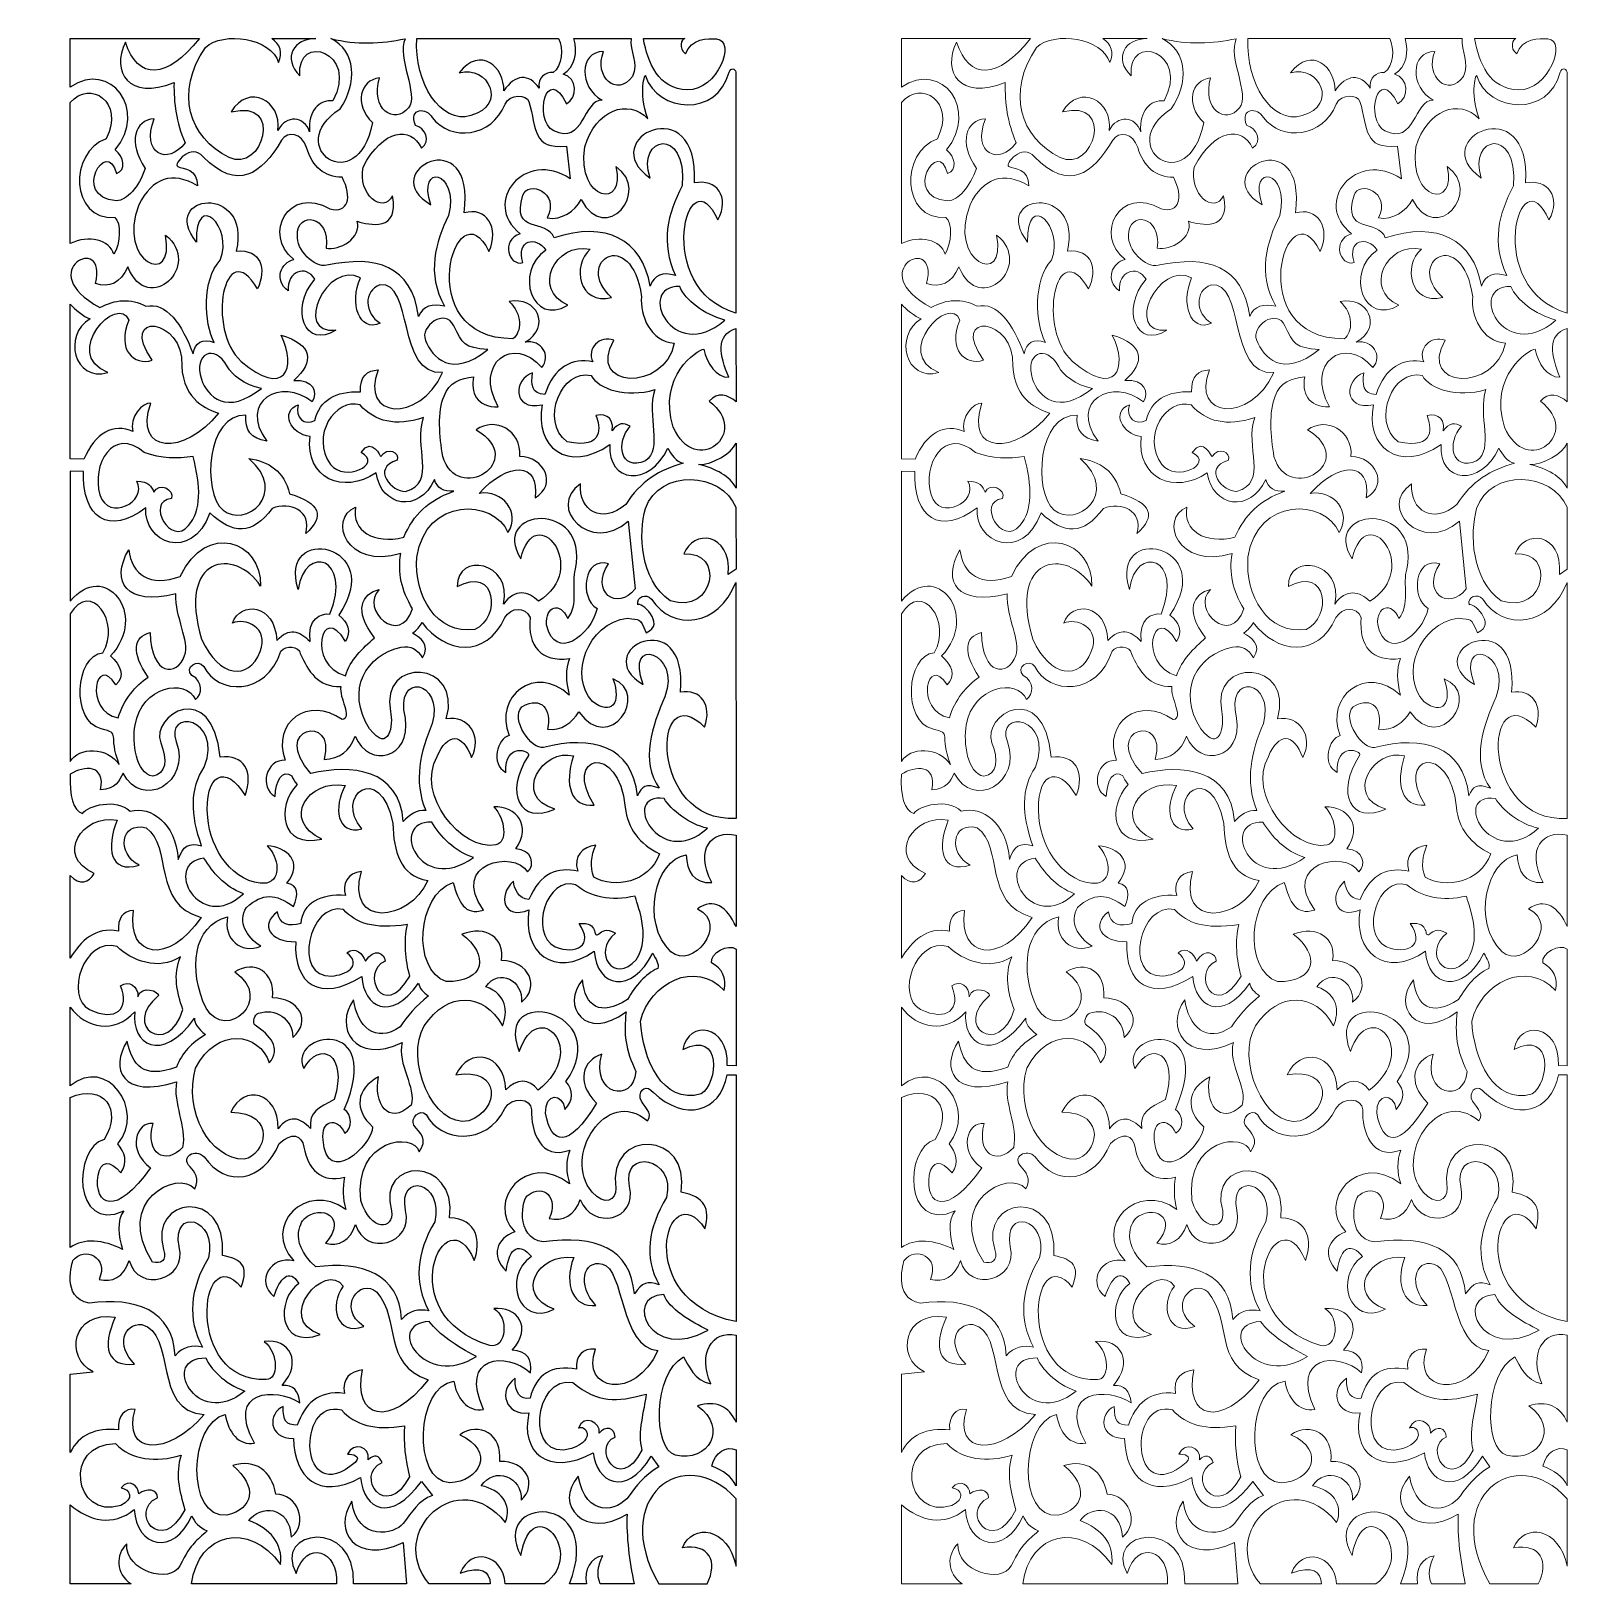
# Model space of a CAD drawing. Header units: centimetres. Extents: x -101 to 98, y -99 to 100.
import ezdxf

# ---------------------------------------------------------------- set-up
doc = ezdxf.new("R2010")
doc.units = ezdxf.units.CM
doc.header["$MEASUREMENT"] = 0
doc.layers.add('layer 1', color=7, linetype='Continuous')

msp = doc.modelspace()

# ---------------------------------------------------------------- linework, layer by layer
at = {"layer": 'layer 1', "color": 114}
for points, knots in [([(-78.29414, 97.50356), (-82.19808, 91.77324), (-80.41417, 85.94509), (-75.27555, 83.44461), (-75.27555, 83.44461), (-71.02401, 81.37907), (-68.18207, 90.98939), (-75.00159, 89.26626), (-75.00159, 89.26626), (-72.77695, 92.96031), (-68.525, 90.72152), (-69.04296, 86.86911), (-69.04296, 86.86911), (-68.00416, 88.98057), (-65.6327, 88.69567), (-65.00476, 86.73257), (-65.00476, 86.73257), (-65.19721, 89.41495), (-63.75039, 90.83044), (-62.02537, 90.67088), (-62.02537, 90.67088), (-58.64442, 96.84856), (-66.67393, 99.58215), (-66.23758, 93.85553), (-66.23758, 93.85553), (-68.51487, 96.18411), (-67.00729, 98.61344), (-64.19385, 98.61335), (-64.19385, 98.61335), (-64.19385, 98.61335), (-69.82074, 98.61353), (-69.82074, 98.61353), (-69.82074, 98.61353), (-68.75924, 97.96282), (-68.35116, 96.75), (-68.95599, 95.57427), (-68.95599, 95.57427), (-69.88066, 98.72481), (-75.9649, 99.5816), (-78.29414, 97.50356)], [0, 0, 0, 0, 0.090909091, 0.090909091, 0.090909091, 0.090909091, 0.181818182, 0.181818182, 0.181818182, 0.181818182, 0.272727273, 0.272727273, 0.272727273, 0.272727273, 0.363636364, 0.363636364, 0.363636364, 0.363636364, 0.454545455, 0.454545455, 0.454545455, 0.454545455, 0.545454545, 0.545454545, 0.545454545, 0.545454545, 0.636363636, 0.636363636, 0.636363636, 0.636363636, 0.727272727, 0.727272727, 0.727272727, 0.727272727, 0.818181818, 0.818181818, 0.818181818, 0.818181818, 1, 1, 1, 1]), ([(-95.55103, 98.61424), (-95.55103, 98.61424), (-95.55104, 92.4168), (-95.55104, 92.4168), (-95.55104, 92.4168), (-90.36226, 95.95209), (-85.63998, 89.50926), (-89.79871, 84.40464), (-89.79871, 84.40464), (-88.67996, 83.57142), (-88.37174, 81.81376), (-89.66175, 81.39152), (-89.66175, 81.39152), (-90.75263, 86.1454), (-95.56886, 78.42994), (-89.66175, 77.89904), (-89.66175, 77.89904), (-88.2422, 78.00027), (-86.84691, 79.6124), (-85.96383, 82.04208), (-85.96383, 82.04208), (-88.2622, 85.43327), (-87.31631, 88.2224), (-84.83391, 88.37648), (-84.83391, 88.37648), (-86.59157, 83.99377), (-83.08769, 82.29319), (-80.89631, 85.32912), (-80.89631, 85.32912), (-82.03765, 88.02268), (-82.33441, 90.30535), (-82.30015, 92.99888), (-82.30015, 92.99888), (-88.1164, 90.68126), (-90.37599, 94.40217), (-88.49759, 98.16912), (-88.49759, 98.16912), (-86.93397, 93.25711), (-83.23035, 93.38008), (-79.06447, 98.61451), (-79.06447, 98.61451), (-79.06447, 98.61451), (-95.55103, 98.61424), (-95.55103, 98.61424)], [0, 0, 0, 0, 0.083333333, 0.083333333, 0.083333333, 0.083333333, 0.166666667, 0.166666667, 0.166666667, 0.166666667, 0.25, 0.25, 0.25, 0.25, 0.333333333, 0.333333333, 0.333333333, 0.333333333, 0.416666667, 0.416666667, 0.416666667, 0.416666667, 0.5, 0.5, 0.5, 0.5, 0.583333333, 0.583333333, 0.583333333, 0.583333333, 0.666666667, 0.666666667, 0.666666667, 0.666666667, 0.75, 0.75, 0.75, 0.75, 0.833333333, 0.833333333, 0.833333333, 0.833333333, 1, 1, 1, 1]), ([(-62.26975, 98.61223), (-59.02836, 97.07144), (-58.85717, 92.91901), (-61.10559, 89.64336), (-61.10559, 89.64336), (-68.5027, 84.80472), (-58.86445, 77.98556), (-56.96255, 87.89712), (-56.96255, 87.89712), (-59.37078, 90.25969), (-58.56043, 93.29565), (-56.07231, 93.6152), (-56.07231, 93.6152), (-57.24788, 89.55206), (-54.14733, 87.62297), (-52.37439, 89.78032), (-52.37439, 89.78032), (-50.99724, 91.45607), (-53.92929, 96.2666), (-52.79357, 98.60666), (-52.79357, 98.60666), (-55.84103, 97.93294), (-59.0397, 97.82505), (-62.26975, 98.61223)], [0, 0, 0, 0, 0.142857143, 0.142857143, 0.142857143, 0.142857143, 0.285714286, 0.285714286, 0.285714286, 0.285714286, 0.428571429, 0.428571429, 0.428571429, 0.428571429, 0.571428571, 0.571428571, 0.571428571, 0.571428571, 0.714285714, 0.714285714, 0.714285714, 0.714285714, 1, 1, 1, 1]), ([(-51.31318, 98.61383), (-51.60227, 92.98212), (-48.29243, 87.65345), (-44.38927, 88.78727), (-44.38927, 88.78727), (-39.71003, 90.14654), (-42.16449, 95.28763), (-45.896, 94.26649), (-45.896, 94.26649), (-43.15207, 97.70944), (-40.14419, 95.0141), (-40.17709, 91.93778), (-40.17709, 91.93778), (-38.84439, 94.0807), (-36.89821, 94.21199), (-35.69104, 92.28026), (-35.69104, 92.28026), (-35.89218, 93.68974), (-34.87832, 94.3578), (-33.9153, 94.28475), (-33.9153, 94.28475), (-32.69121, 95.07557), (-32.58345, 97.39122), (-33.20213, 98.61397), (-33.20213, 98.61397), (-33.20213, 98.61397), (-51.31318, 98.61383), (-51.31318, 98.61383)], [0, 0, 0, 0, 0.125, 0.125, 0.125, 0.125, 0.25, 0.25, 0.25, 0.25, 0.375, 0.375, 0.375, 0.375, 0.5, 0.5, 0.5, 0.5, 0.625, 0.625, 0.625, 0.625, 0.75, 0.75, 0.75, 0.75, 1, 1, 1, 1]), ([(-31.25018, 98.61437), (-30.73942, 96.85956), (-31.06281, 95.0276), (-32.61791, 94.06032), (-32.61791, 94.06032), (-30.74607, 93.64375), (-30.76894, 91.07004), (-32.17279, 90.29392), (-32.17279, 90.29392), (-34.76408, 95.55181), (-36.45704, 88.19109), (-33.81631, 86.84424), (-33.81631, 86.84424), (-30.02036, 84.90821), (-30.06133, 90.85318), (-27.65311, 90.77328), (-27.65311, 90.77328), (-30.6349, 92.35405), (-30.60067, 96.96505), (-27.46479, 96.97072), (-27.46479, 96.97072), (-28.76591, 93.74075), (-25.70143, 91.05862), (-23.78399, 93.7864), (-23.78399, 93.7864), (-22.95082, 95.48699), (-24.12925, 97.085), (-23.94663, 98.61438), (-23.94663, 98.61438), (-23.94663, 98.61438), (-31.25018, 98.61437), (-31.25018, 98.61437)], [0, 0, 0, 0, 0.111111111, 0.111111111, 0.111111111, 0.111111111, 0.222222222, 0.222222222, 0.222222222, 0.222222222, 0.333333333, 0.333333333, 0.333333333, 0.333333333, 0.444444444, 0.444444444, 0.444444444, 0.444444444, 0.555555556, 0.555555556, 0.555555556, 0.555555556, 0.666666667, 0.666666667, 0.666666667, 0.666666667, 0.777777778, 0.777777778, 0.777777778, 0.777777778, 1, 1, 1, 1]), ([(-22.38015, 98.61424), (-21.78127, 95.52104), (-20.52038, 92.1665), (-16.73055, 92.0744), (-16.73055, 92.0744), (-12.98799, 91.98345), (-10.43219, 98.36493), (-13.04327, 98.58433), (-13.04327, 98.58433), (-14.06571, 98.67024), (-16.35428, 98.6395), (-16.98735, 96.67968), (-16.98735, 96.67968), (-17.97041, 97.41157), (-17.48238, 98.61436), (-17.10425, 98.61438), (-17.10425, 98.61438), (-17.10425, 98.61438), (-22.38015, 98.61424), (-22.38015, 98.61424)], [0, 0, 0, 0, 0.166666667, 0.166666667, 0.166666667, 0.166666667, 0.333333333, 0.333333333, 0.333333333, 0.333333333, 0.5, 0.5, 0.5, 0.5, 0.666666667, 0.666666667, 0.666666667, 0.666666667, 1, 1, 1, 1]), ([(-95.55127, 90.44815), (-95.55127, 90.44815), (-95.5491, 72.45244), (-95.5491, 72.45244), (-95.5491, 72.45244), (-93.16628, 73.62229), (-90.54886, 72.96023), (-89.96936, 71.08266), (-89.96936, 71.08266), (-89.13618, 72.45248), (-88.99919, 75.15777), (-89.86663, 75.77417), (-89.86663, 75.77417), (-95.57347, 75.46327), (-95.74718, 84.09831), (-90.96247, 85.8422), (-90.96247, 85.8422), (-88.55836, 90.54925), (-93.04997, 93.43686), (-95.55127, 90.44815)], [0, 0, 0, 0, 0.166666667, 0.166666667, 0.166666667, 0.166666667, 0.333333333, 0.333333333, 0.333333333, 0.333333333, 0.5, 0.5, 0.5, 0.5, 0.666666667, 0.666666667, 0.666666667, 0.666666667, 1, 1, 1, 1]), ([(-10.55521, 94.33496), (-10.71929, 94.88718), (-11.21011, 94.9214), (-11.44558, 94.33496), (-11.44558, 94.33496), (-12.8984, 88.54543), (-20.55265, 89.16723), (-22.1082, 93.86669), (-22.1082, 93.86669), (-22.09883, 94.27859), (-23.09826, 91.91603), (-21.78757, 88.37633), (-21.78757, 88.37633), (-24.34454, 91.0322), (-28.44231, 89.5181), (-29.86939, 84.81485), (-29.86939, 84.81485), (-30.85498, 77.76006), (-24.52756, 76.82528), (-25.89697, 82.28072), (-25.89697, 82.28072), (-21.28097, 79.16829), (-27.27089, 72.11116), (-30.3056, 78.06677), (-30.3056, 78.06677), (-31.15601, 76.60558), (-32.78829, 75.38419), (-34.65465, 75.73811), (-34.65465, 75.73811), (-32.95149, 79.07158), (-37.17117, 80.52763), (-37.76125, 78.62073), (-37.76125, 78.62073), (-39.35356, 73.47503), (-34.65465, 75.73811), (-33.77332, 73.17155), (-33.77332, 73.17155), (-27.17581, 75.38544), (-22.50716, 72.98834), (-21.51361, 67.00745), (-21.51361, 67.00745), (-20.94564, 68.50839), (-19.96314, 68.85278), (-18.27665, 68.37917), (-18.27665, 68.37917), (-20.19864, 72.56919), (-19.31763, 76.26431), (-17.40421, 79.81508), (-17.40421, 79.81508), (-16.8213, 87.55422), (-23.30565, 86.14353), (-21.52659, 80.82389), (-21.52659, 80.82389), (-28.708, 85.79184), (-15.13027, 92.39183), (-15.86314, 80.19182), (-15.86314, 80.19182), (-13.09807, 80.75942), (-11.23184, 78.43657), (-12.88381, 75.46598), (-12.88381, 75.46598), (-16.69297, 84.13885), (-21.27534, 66.66587), (-10.55527, 63.58295), (-10.55527, 63.58295), (-10.55527, 63.58295), (-10.55521, 94.33496), (-10.55521, 94.33496)], [0, 0, 0, 0, 0.055555556, 0.055555556, 0.055555556, 0.055555556, 0.111111111, 0.111111111, 0.111111111, 0.111111111, 0.166666667, 0.166666667, 0.166666667, 0.166666667, 0.222222222, 0.222222222, 0.222222222, 0.222222222, 0.277777778, 0.277777778, 0.277777778, 0.277777778, 0.333333333, 0.333333333, 0.333333333, 0.333333333, 0.388888889, 0.388888889, 0.388888889, 0.388888889, 0.444444444, 0.444444444, 0.444444444, 0.444444444, 0.5, 0.5, 0.5, 0.5, 0.555555556, 0.555555556, 0.555555556, 0.555555556, 0.611111111, 0.611111111, 0.611111111, 0.611111111, 0.666666667, 0.666666667, 0.666666667, 0.666666667, 0.722222222, 0.722222222, 0.722222222, 0.722222222, 0.777777778, 0.777777778, 0.777777778, 0.777777778, 0.833333333, 0.833333333, 0.833333333, 0.833333333, 0.888888889, 0.888888889, 0.888888889, 0.888888889, 1, 1, 1, 1]), ([(-50.72486, 84.62316), (-52.06603, 87.52468), (-55.57557, 87.13785), (-58.16095, 82.21328), (-58.16095, 82.21328), (-58.87682, 78.7458), (-55.63432, 76.15087), (-54.41893, 78.56662), (-54.41893, 78.56662), (-53.48442, 73.92831), (-57.34582, 74.8458), (-58.91423, 75.2968), (-58.91423, 75.2968), (-58.25595, 73.19232), (-61.26143, 71.47748), (-62.88607, 71.8728), (-62.88607, 71.8728), (-62.30398, 76.17563), (-66.64104, 76.58651), (-66.54975, 73.51632), (-66.54975, 73.51632), (-66.73236, 71.69019), (-64.3789, 69.33331), (-62.78335, 69.68144), (-62.78335, 69.68144), (-56.49998, 71.05239), (-51.95776, 69.63587), (-51.07327, 63.1416), (-51.07327, 63.1416), (-50.53129, 64.5628), (-49.29862, 64.79102), (-47.75199, 64.47696), (-47.75199, 64.47696), (-50.10276, 68.58604), (-48.92071, 72.64911), (-47.23839, 76.05008), (-47.23839, 76.05008), (-45.87777, 81.92405), (-51.36227, 82.74398), (-49.4982, 77.42001), (-49.4982, 77.42001), (-56.74192, 81.6033), (-43.73254, 88.25794), (-45.25247, 76.35824), (-45.25247, 76.35824), (-42.50187, 77.23708), (-40.66433, 74.44082), (-42.10239, 71.46192), (-42.10239, 71.46192), (-46.31696, 80.17887), (-52.21641, 60.2653), (-39.02884, 60.30739), (-39.02884, 60.30739), (-37.89324, 61.13511), (-37.79885, 63.49716), (-39.52802, 65.05532), (-39.52802, 65.05532), (-36.02115, 65.76839), (-34.04084, 61.91043), (-37.47334, 59.85002), (-37.47334, 59.85002), (-35.36667, 60.28377), (-34.09909, 58.10378), (-35.34854, 56.63125), (-35.34854, 56.63125), (-38.90535, 60.86375), (-44.08629, 57.21028), (-40.89628, 51.5972), (-40.89628, 51.5972), (-43.69309, 51.54013), (-44.46927, 53.51487), (-44.04682, 55.43264), (-44.04682, 55.43264), (-45.65541, 55.26157), (-47.26576, 54.78184), (-47.81377, 52.967), (-47.81377, 52.967), (-48.68121, 51.09484), (-48.42422, 47.72857), (-47.98505, 45.29612), (-47.98505, 45.29612), (-46.19573, 39.07024), (-37.0477, 44.6173), (-43.70432, 48.6864), (-43.70432, 48.6864), (-41.34436, 50.38399), (-37.90298, 48.6433), (-38.15668, 45.29612), (-38.15668, 45.29612), (-35.04644, 45.23594), (-33.30009, 41.70325), (-36.20466, 39.98812), (-36.20466, 39.98812), (-35.59418, 44.64229), (-39.65222, 44.6905), (-43.36192, 40.57031), (-43.36192, 40.57031), (-40.27419, 41.06679), (-38.04834, 38.13341), (-39.66341, 35.57059), (-39.66341, 35.57059), (-41.43458, 39.88649), (-50.16354, 40.1689), (-51.30676, 32.42), (-51.30676, 32.42), (-51.71043, 27.60821), (-48.78647, 22.45213), (-43.8902, 23.20356), (-43.8902, 23.20356), (-40.52338, 24.73324), (-41.12839, 31.39891), (-46.15035, 28.68281), (-46.15035, 28.68281), (-46.21571, 33.11322), (-39.0149, 31.87922), (-40.22157, 26.43703), (-40.22157, 26.43703), (-38.80557, 28.46261), (-37.02718, 28.08837), (-35.75953, 26.80382), (-35.75953, 26.80382), (-29.03719, 30.99278), (-36.20466, 39.98812), (-38.01971, 32.21454), (-38.01971, 32.21454), (-42.09676, 38.71787), (-29.27495, 39.82345), (-31.03372, 30.91322), (-31.03372, 30.91322), (-31.58328, 29.14976), (-30.5887, 26.22965), (-32.03823, 24.60866), (-32.03823, 24.60866), (-32.98, 26.79716), (-34.90899, 26.1979), (-34.74362, 23.78674), (-34.74362, 23.78674), (-33.67901, 18.99606), (-29.07337, 22.37233), (-28.29405, 25.87924), (-28.29405, 25.87924), (-30.61096, 27.24913), (-29.99464, 32.59084), (-26.82171, 31.5639), (-26.82171, 31.5639), (-29.22404, 28.07407), (-25.74278, 25.40888), (-23.43133, 28.37909), (-23.43133, 28.37909), (-23.43133, 28.37909), (-24.3217, 37.00883), (-24.3217, 37.00883), (-24.3217, 37.00883), (-29.0729, 32.77467), (-34.83126, 38.75549), (-30.41743, 41.80312), (-30.41743, 41.80312), (-30.61131, 38.30416), (-27.65497, 36.59185), (-24.62986, 39.13199), (-24.62986, 39.13199), (-22.82939, 42.09892), (-20.23814, 43.60274), (-17.28436, 44.4229), (-17.28436, 44.4229), (-18.19399, 44.62341), (-18.85748, 45.54654), (-19.27058, 46.32345), (-19.27058, 46.32345), (-21.5793, 41.31866), (-26.97816, 41.88938), (-26.65036, 46.8029), (-26.65036, 46.8029), (-32.04446, 43.04692), (-36.35893, 46.56275), (-35.2801, 51.87116), (-35.2801, 51.87116), (-39.2642, 51.0777), (-38.89888, 55.22103), (-36.51297, 55.94631), (-36.51297, 55.94631), (-36.74188, 54.47603), (-36.68507, 53.30572), (-34.93765, 53.17247), (-34.93765, 53.17247), (-33.86451, 56.71081), (-31.38752, 57.93225), (-28.84204, 57.35036), (-28.84204, 57.35036), (-29.6523, 59.04966), (-27.95207, 60.82193), (-26.13724, 60.113), (-26.13724, 60.113), (-29.72761, 53.92642), (-19.65764, 53.45934), (-18.43156, 59.74751), (-18.43156, 59.74751), (-21.47874, 59.92072), (-22.87628, 63.36248), (-22.6094, 65.67187), (-22.6094, 65.67187), (-23.93355, 74.85961), (-31.37524, 70.11167), (-26.44487, 65.56917), (-26.44487, 65.56917), (-30.62652, 64.53229), (-31.5704, 69.69999), (-29.15018, 71.73322), (-29.15018, 71.73322), (-33.68289, 72.68876), (-36.60162, 66.58315), (-32.02684, 64.57604), (-32.02684, 64.57604), (-36.58095, 61.87141), (-38.91298, 68.8395), (-34.81564, 71.62472), (-34.81564, 71.62472), (-36.06984, 73.46223), (-38.69433, 72.96012), (-37.74572, 70.02106), (-37.74572, 70.02106), (-39.58936, 69.52457), (-40.65093, 72.89161), (-38.08819, 73.71947), (-38.08819, 73.71947), (-43.17385, 77.67558), (-37.42093, 84.63782), (-31.71862, 80.70545), (-31.71862, 80.70545), (-31.71862, 80.70545), (-32.19805, 84.88334), (-32.19805, 84.88334), (-32.19805, 84.88334), (-36.59234, 84.51098), (-35.95338, 87.05358), (-37.00527, 90.60157), (-37.00527, 90.60157), (-37.25429, 91.44154), (-39.42368, 91.61254), (-40.0401, 90.2599), (-40.0401, 90.2599), (-41.73399, 86.00669), (-46.95662, 85.41751), (-49.33528, 88.54875), (-49.33528, 88.54875), (-50.02483, 89.86442), (-52.40262, 89.82764), (-51.46612, 87.52548), (-51.46612, 87.52548), (-50.2736, 87.26267), (-49.36411, 85.53617), (-50.72486, 84.62316)], [0, 0, 0, 0, 0.015625, 0.015625, 0.015625, 0.015625, 0.03125, 0.03125, 0.03125, 0.03125, 0.046875, 0.046875, 0.046875, 0.046875, 0.0625, 0.0625, 0.0625, 0.0625, 0.078125, 0.078125, 0.078125, 0.078125, 0.09375, 0.09375, 0.09375, 0.09375, 0.109375, 0.109375, 0.109375, 0.109375, 0.125, 0.125, 0.125, 0.125, 0.140625, 0.140625, 0.140625, 0.140625, 0.15625, 0.15625, 0.15625, 0.15625, 0.171875, 0.171875, 0.171875, 0.171875, 0.1875, 0.1875, 0.1875, 0.1875, 0.203125, 0.203125, 0.203125, 0.203125, 0.21875, 0.21875, 0.21875, 0.21875, 0.234375, 0.234375, 0.234375, 0.234375, 0.25, 0.25, 0.25, 0.25, 0.265625, 0.265625, 0.265625, 0.265625, 0.28125, 0.28125, 0.28125, 0.28125, 0.296875, 0.296875, 0.296875, 0.296875, 0.3125, 0.3125, 0.3125, 0.3125, 0.328125, 0.328125, 0.328125, 0.328125, 0.34375, 0.34375, 0.34375, 0.34375, 0.359375, 0.359375, 0.359375, 0.359375, 0.375, 0.375, 0.375, 0.375, 0.390625, 0.390625, 0.390625, 0.390625, 0.40625, 0.40625, 0.40625, 0.40625, 0.421875, 0.421875, 0.421875, 0.421875, 0.4375, 0.4375, 0.4375, 0.4375, 0.453125, 0.453125, 0.453125, 0.453125, 0.46875, 0.46875, 0.46875, 0.46875, 0.484375, 0.484375, 0.484375, 0.484375, 0.5, 0.5, 0.5, 0.5, 0.515625, 0.515625, 0.515625, 0.515625, 0.53125, 0.53125, 0.53125, 0.53125, 0.546875, 0.546875, 0.546875, 0.546875, 0.5625, 0.5625, 0.5625, 0.5625, 0.578125, 0.578125, 0.578125, 0.578125, 0.59375, 0.59375, 0.59375, 0.59375, 0.609375, 0.609375, 0.609375, 0.609375, 0.625, 0.625, 0.625, 0.625, 0.640625, 0.640625, 0.640625, 0.640625, 0.65625, 0.65625, 0.65625, 0.65625, 0.671875, 0.671875, 0.671875, 0.671875, 0.6875, 0.6875, 0.6875, 0.6875, 0.703125, 0.703125, 0.703125, 0.703125, 0.71875, 0.71875, 0.71875, 0.71875, 0.734375, 0.734375, 0.734375, 0.734375, 0.75, 0.75, 0.75, 0.75, 0.765625, 0.765625, 0.765625, 0.765625, 0.78125, 0.78125, 0.78125, 0.78125, 0.796875, 0.796875, 0.796875, 0.796875, 0.8125, 0.8125, 0.8125, 0.8125, 0.828125, 0.828125, 0.828125, 0.828125, 0.84375, 0.84375, 0.84375, 0.84375, 0.859375, 0.859375, 0.859375, 0.859375, 0.875, 0.875, 0.875, 0.875, 0.890625, 0.890625, 0.890625, 0.890625, 0.90625, 0.90625, 0.90625, 0.90625, 0.921875, 0.921875, 0.921875, 0.921875, 0.9375, 0.9375, 0.9375, 0.9375, 0.953125, 0.953125, 0.953125, 0.953125, 0.96875, 0.96875, 0.96875, 0.96875, 1, 1, 1, 1]), ([(-83.39153, 73.54243), (-82.03397, 66.6926), (-89.7182, 70.06459), (-86.78458, 77.41793), (-86.78458, 77.41793), (-85.11799, 80.79677), (-82.48573, 81.77033), (-79.30089, 79.82125), (-79.30089, 79.82125), (-79.24275, 82.00425), (-81.16283, 81.9932), (-81.82555, 82.28549), (-81.82555, 82.28549), (-82.45131, 82.56147), (-80.09759, 85.39319), (-78.56578, 83.51354), (-78.56578, 83.51354), (-74.14223, 79.10335), (-71.19872, 81.30192), (-68.56624, 85.63673), (-68.56624, 85.63673), (-67.79638, 86.90444), (-65.95973, 86.55529), (-65.38151, 84.71214), (-65.38151, 84.71214), (-64.58275, 82.16596), (-63.10123, 80.97386), (-60.82687, 80.91092), (-60.82687, 80.91092), (-59.49825, 78.33931), (-60.06767, 76.28757), (-62.40218, 76.87006), (-62.40218, 76.87006), (-67.63626, 79.97548), (-71.05662, 73.58011), (-66.98718, 70.42887), (-66.98718, 70.42887), (-68.64787, 70.08915), (-69.61923, 67.75149), (-67.71887, 66.41876), (-67.71887, 66.41876), (-67.87844, 68.94054), (-65.49569, 69.81592), (-64.31986, 67.89782), (-64.31986, 67.89782), (-67.66006, 64.05387), (-65.50354, 58.91981), (-61.64875, 61.39127), (-61.64875, 61.39127), (-67.18714, 60.84782), (-62.74015, 70.37082), (-58.49832, 68.06908), (-58.49832, 68.06908), (-59.93643, 64.83346), (-58.68086, 61.0995), (-55.96408, 62.28164), (-55.96408, 62.28164), (-58.0356, 63.5174), (-58.11721, 66.4498), (-56.01135, 67.17193), (-56.01135, 67.17193), (-51.7058, 67.82022), (-53.84848, 55.53777), (-48.01924, 55.98056), (-48.01924, 55.98056), (-51.05274, 49.35229), (-58.66013, 50.22542), (-56.23804, 56.32301), (-56.23804, 56.32301), (-57.63074, 56.26602), (-58.56679, 55.58115), (-58.49821, 53.51492), (-58.49821, 53.51492), (-61.71706, 53.67454), (-63.65761, 52.46455), (-64.31986, 49.88495), (-64.31986, 49.88495), (-65.58685, 49.12036), (-66.94514, 50.22755), (-66.44305, 51.87116), (-66.44305, 51.87116), (-68.74321, 51.03347), (-67.47057, 48.11718), (-64.93627, 47.83025), (-64.93627, 47.83025), (-65.58572, 42.47073), (-60.66759, 40.3833), (-56.512, 43.17293), (-56.512, 43.17293), (-55.84967, 38.88148), (-51.03288, 37.95696), (-49.04659, 42.35105), (-49.04659, 42.35105), (-48.7269, 41.2553), (-47.90502, 40.75304), (-46.58095, 40.84427), (-46.58095, 40.84427), (-49.87547, 39.64344), (-51.68866, 37.90447), (-52.97442, 34.96879), (-52.97442, 34.96879), (-56.76981, 34.03149), (-59.64522, 35.78894), (-59.11462, 38.78957), (-59.11462, 38.78957), (-62.68762, 37.32196), (-60.3074, 30.79336), (-53.34379, 32.88838), (-53.34379, 32.88838), (-53.76049, 30.49493), (-53.26413, 28.14713), (-51.85468, 25.84496), (-51.85468, 25.84496), (-53.39573, 20.92587), (-58.65748, 25.74243), (-56.10106, 28.3106), (-56.10106, 28.3106), (-58.25821, 27.72822), (-59.45664, 25.67352), (-56.71747, 22.1465), (-56.71747, 22.1465), (-58.20309, 20.76924), (-59.81262, 19.31955), (-60.41593, 17.28371), (-60.41593, 17.28371), (-65.41703, 18.61532), (-63.45823, 26.90254), (-60.41593, 21.66707), (-60.41593, 21.66707), (-59.63167, 22.85202), (-60.05792, 24.19121), (-61.27202, 25.02312), (-61.27202, 25.02312), (-54.99835, 34.21871), (-69.1379, 36.84832), (-66.44305, 28.3106), (-66.44305, 28.3106), (-65.62234, 34.16708), (-59.48387, 32.40329), (-62.38711, 25.17131), (-62.38711, 25.17131), (-63.5829, 25.29152), (-65.29886, 24.57966), (-64.93622, 21.6671), (-64.93622, 21.6671), (-66.38023, 23.0995), (-67.55604, 23.47614), (-69.18265, 21.80405), (-69.18265, 21.80405), (-69.41318, 26.51185), (-73.82343, 26.86235), (-74.83308, 23.99578), (-74.83308, 23.99578), (-73.25024, 24.73349), (-70.0802, 23.50364), (-71.30584, 20.36576), (-71.30584, 20.36576), (-72.76979, 16.61776), (-76.55671, 17.03323), (-78.77125, 21.94103), (-78.77125, 21.94103), (-81.98778, 32.56148), (-74.4918, 33.72577), (-71.23735, 28.72154), (-71.23735, 28.72154), (-71.10902, 34.51365), (-78.17819, 37.04004), (-81.51085, 29.95436), (-81.51085, 29.95436), (-85.40369, 28.59399), (-87.66361, 30.16805), (-88.08548, 33.37477), (-88.08548, 33.37477), (-90.44258, 29.27663), (-88.39916, 26.14879), (-82.05792, 27.75818), (-82.05792, 27.75818), (-82.15912, 24.70137), (-80.28322, 21.74533), (-80.94298, 19.86782), (-80.94298, 19.86782), (-81.90724, 17.12376), (-85.23141, 17.21276), (-85.34568, 22.82654), (-85.34568, 22.82654), (-87.51868, 22.20422), (-87.73846, 20.28642), (-85.61975, 17.10729), (-85.61975, 17.10729), (-87.19488, 16.0568), (-88.78167, 14.17894), (-89.42135, 11.90164), (-89.42135, 11.90164), (-93.9302, 12.82635), (-92.25213, 20.2576), (-89.72936, 16.11403), (-89.72936, 16.11403), (-88.51902, 17.34695), (-89.06704, 18.57986), (-90.41431, 19.81276), (-90.41431, 19.81276), (-85.48169, 25.14453), (-91.18962, 32.15417), (-95.55141, 26.82293), (-95.55141, 26.82293), (-95.55141, 26.82293), (-95.55143, 43.38364), (-95.55143, 43.38364), (-95.55143, 43.38364), (-95.55143, 43.38364), (-93.83906, 43.37504), (-93.83906, 43.37504), (-93.83906, 43.37504), (-94.06715, 37.43914), (-90.5968, 35.1332), (-85.89364, 38.71738), (-85.89364, 38.71738), (-86.26366, 34.3496), (-80.07462, 31.6385), (-77.72962, 38.07684), (-77.72962, 38.07684), (-74.80718, 35.33728), (-72.32031, 35.17876), (-69.76315, 38.64893), (-69.76315, 38.64893), (-67.50226, 39.56232), (-64.67123, 38.42091), (-65.48213, 35.42962), (-65.48213, 35.42962), (-62.97089, 37.66709), (-63.65584, 39.35664), (-67.53698, 40.49825), (-67.53698, 40.49825), (-68.2446, 43.44379), (-70.20817, 44.63099), (-72.7426, 45.01892), (-72.7426, 45.01892), (-67.53698, 40.49825), (-73.28297, 36.08997), (-76.04485, 38.42856), (-76.04485, 38.42856), (-78.75782, 40.72573), (-78.11737, 50.81438), (-73.13332, 50.53336), (-73.13332, 50.53336), (-73.28179, 48.62222), (-72.47757, 47.58219), (-70.4481, 47.245), (-70.4481, 47.245), (-74.26037, 52.34108), (-68.54039, 55.43195), (-64.66016, 52.2623), (-64.66016, 52.2623), (-63.90138, 53.38385), (-64.44515, 55.1883), (-67.00767, 54.99727), (-67.00767, 54.99727), (-64.32368, 57.31617), (-64.6432, 59.64082), (-68.6329, 60.77277), (-68.6329, 60.77277), (-66.51741, 56.46965), (-68.26144, 52.71919), (-73.70951, 57.4235), (-73.70951, 57.4235), (-78.22098, 61.31908), (-75.8891, 73.86662), (-71.64668, 66.66334), (-71.64668, 66.66334), (-70.44789, 69.23223), (-71.17842, 71.77793), (-74.35233, 71.49232), (-74.35233, 71.49232), (-72.35932, 80.19911), (-84.30108, 78.83911), (-79.43885, 72.64412), (-79.43885, 72.64412), (-79.63024, 79.34988), (-74.67629, 74.62052), (-76.39659, 70.34142), (-76.39659, 70.34142), (-78.77454, 67.79264), (-78.46439, 62.26336), (-77.15907, 59.82081), (-77.15907, 59.82081), (-78.67152, 60.40249), (-79.61038, 59.85409), (-79.86617, 58.37549), (-79.86617, 58.37549), (-81.25151, 62.1132), (-83.30768, 65.09645), (-85.88145, 64.446), (-85.88145, 64.446), (-87.84925, 65.53747), (-89.8735, 65.30908), (-91.75, 64.30033), (-91.75, 64.30033), (-100.55068, 68.94724), (-90.68936, 74.02606), (-92.33217, 67.34829), (-92.33217, 67.34829), (-90.55857, 66.77151), (-89.15732, 67.39454), (-88.20551, 69.46563), (-88.20551, 69.46563), (-85.53265, 63.02344), (-78.57886, 69.7426), (-83.39153, 73.54243)], [0, 0, 0, 0, 0.012820513, 0.012820513, 0.012820513, 0.012820513, 0.025641026, 0.025641026, 0.025641026, 0.025641026, 0.038461538, 0.038461538, 0.038461538, 0.038461538, 0.051282051, 0.051282051, 0.051282051, 0.051282051, 0.064102564, 0.064102564, 0.064102564, 0.064102564, 0.076923077, 0.076923077, 0.076923077, 0.076923077, 0.08974359, 0.08974359, 0.08974359, 0.08974359, 0.102564103, 0.102564103, 0.102564103, 0.102564103, 0.115384615, 0.115384615, 0.115384615, 0.115384615, 0.128205128, 0.128205128, 0.128205128, 0.128205128, 0.141025641, 0.141025641, 0.141025641, 0.141025641, 0.153846154, 0.153846154, 0.153846154, 0.153846154, 0.166666667, 0.166666667, 0.166666667, 0.166666667, 0.179487179, 0.179487179, 0.179487179, 0.179487179, 0.192307692, 0.192307692, 0.192307692, 0.192307692, 0.205128205, 0.205128205, 0.205128205, 0.205128205, 0.217948718, 0.217948718, 0.217948718, 0.217948718, 0.230769231, 0.230769231, 0.230769231, 0.230769231, 0.243589744, 0.243589744, 0.243589744, 0.243589744, 0.256410256, 0.256410256, 0.256410256, 0.256410256, 0.269230769, 0.269230769, 0.269230769, 0.269230769, 0.282051282, 0.282051282, 0.282051282, 0.282051282, 0.294871795, 0.294871795, 0.294871795, 0.294871795, 0.307692308, 0.307692308, 0.307692308, 0.307692308, 0.320512821, 0.320512821, 0.320512821, 0.320512821, 0.333333333, 0.333333333, 0.333333333, 0.333333333, 0.346153846, 0.346153846, 0.346153846, 0.346153846, 0.358974359, 0.358974359, 0.358974359, 0.358974359, 0.371794872, 0.371794872, 0.371794872, 0.371794872, 0.384615385, 0.384615385, 0.384615385, 0.384615385, 0.397435897, 0.397435897, 0.397435897, 0.397435897, 0.41025641, 0.41025641, 0.41025641, 0.41025641, 0.423076923, 0.423076923, 0.423076923, 0.423076923, 0.435897436, 0.435897436, 0.435897436, 0.435897436, 0.448717949, 0.448717949, 0.448717949, 0.448717949, 0.461538462, 0.461538462, 0.461538462, 0.461538462, 0.474358974, 0.474358974, 0.474358974, 0.474358974, 0.487179487, 0.487179487, 0.487179487, 0.487179487, 0.5, 0.5, 0.5, 0.5, 0.512820513, 0.512820513, 0.512820513, 0.512820513, 0.525641026, 0.525641026, 0.525641026, 0.525641026, 0.538461538, 0.538461538, 0.538461538, 0.538461538, 0.551282051, 0.551282051, 0.551282051, 0.551282051, 0.564102564, 0.564102564, 0.564102564, 0.564102564, 0.576923077, 0.576923077, 0.576923077, 0.576923077, 0.58974359, 0.58974359, 0.58974359, 0.58974359, 0.602564103, 0.602564103, 0.602564103, 0.602564103, 0.615384615, 0.615384615, 0.615384615, 0.615384615, 0.628205128, 0.628205128, 0.628205128, 0.628205128, 0.641025641, 0.641025641, 0.641025641, 0.641025641, 0.653846154, 0.653846154, 0.653846154, 0.653846154, 0.666666667, 0.666666667, 0.666666667, 0.666666667, 0.679487179, 0.679487179, 0.679487179, 0.679487179, 0.692307692, 0.692307692, 0.692307692, 0.692307692, 0.705128205, 0.705128205, 0.705128205, 0.705128205, 0.717948718, 0.717948718, 0.717948718, 0.717948718, 0.730769231, 0.730769231, 0.730769231, 0.730769231, 0.743589744, 0.743589744, 0.743589744, 0.743589744, 0.756410256, 0.756410256, 0.756410256, 0.756410256, 0.769230769, 0.769230769, 0.769230769, 0.769230769, 0.782051282, 0.782051282, 0.782051282, 0.782051282, 0.794871795, 0.794871795, 0.794871795, 0.794871795, 0.807692308, 0.807692308, 0.807692308, 0.807692308, 0.820512821, 0.820512821, 0.820512821, 0.820512821, 0.833333333, 0.833333333, 0.833333333, 0.833333333, 0.846153846, 0.846153846, 0.846153846, 0.846153846, 0.858974359, 0.858974359, 0.858974359, 0.858974359, 0.871794872, 0.871794872, 0.871794872, 0.871794872, 0.884615385, 0.884615385, 0.884615385, 0.884615385, 0.897435897, 0.897435897, 0.897435897, 0.897435897, 0.91025641, 0.91025641, 0.91025641, 0.91025641, 0.923076923, 0.923076923, 0.923076923, 0.923076923, 0.935897436, 0.935897436, 0.935897436, 0.935897436, 0.948717949, 0.948717949, 0.948717949, 0.948717949, 0.961538462, 0.961538462, 0.961538462, 0.961538462, 0.974358974, 0.974358974, 0.974358974, 0.974358974, 1, 1, 1, 1]), ([(-85.2778, 52.07663), (-87.51514, 45.61575), (-80.98066, 45.28581), (-76.61388, 50.80954), (-76.61388, 50.80954), (-77.97153, 51.29786), (-81.08761, 52.32312), (-81.31709, 56.85627), (-81.31709, 56.85627), (-80.96105, 62.98699), (-89.58166, 63.92891), (-85.07233, 57.55583), (-85.07233, 57.55583), (-87.42955, 56.81382), (-89.63264, 58.89134), (-88.08589, 62.69258), (-88.08589, 62.69258), (-89.33589, 66.17417), (-96.78989, 58.45762), (-90.757, 55.98056), (-90.757, 55.98056), (-95.07187, 54.77341), (-96.5214, 60.80208), (-93.01717, 62.82956), (-93.01717, 62.82956), (-93.83903, 63.12637), (-94.96629, 64.09662), (-95.5599, 64.71301), (-95.5599, 64.71301), (-95.5599, 64.71301), (-95.5512, 44.98258), (-95.5512, 44.98258), (-95.5512, 44.98258), (-95.5512, 44.98258), (-93.80474, 44.92645), (-93.80474, 44.92645), (-93.80474, 44.92645), (-92.41591, 48.28816), (-89.97678, 49.59898), (-87.53797, 48.44666), (-87.53797, 48.44666), (-88.08604, 50.19354), (-86.27109, 52.27082), (-85.2778, 52.07663)], [0, 0, 0, 0, 0.083333333, 0.083333333, 0.083333333, 0.083333333, 0.166666667, 0.166666667, 0.166666667, 0.166666667, 0.25, 0.25, 0.25, 0.25, 0.333333333, 0.333333333, 0.333333333, 0.333333333, 0.416666667, 0.416666667, 0.416666667, 0.416666667, 0.5, 0.5, 0.5, 0.5, 0.583333333, 0.583333333, 0.583333333, 0.583333333, 0.666666667, 0.666666667, 0.666666667, 0.666666667, 0.75, 0.75, 0.75, 0.75, 0.833333333, 0.833333333, 0.833333333, 0.833333333, 1, 1, 1, 1]), ([(-11.98909, 62.66363), (-18.78389, 56.88013), (-23.3608, 67.13637), (-17.74225, 66.9785), (-17.74225, 66.9785), (-16.98886, 65.19776), (-14.72869, 63.48551), (-11.98909, 62.66363)], [0, 0, 0, 0, 0.333333333, 0.333333333, 0.333333333, 0.333333333, 1, 1, 1, 1]), ([(-42.21673, 58.93918), (-46.95429, 55.12478), (-49.30726, 57.96582), (-50.19578, 60.10382), (-50.19578, 60.10382), (-50.94415, 61.90457), (-47.68091, 64.27286), (-46.58983, 61.95956), (-46.58983, 61.95956), (-45.4909, 59.6296), (-45.26849, 59.14511), (-42.21673, 58.93918)], [0, 0, 0, 0, 0.25, 0.25, 0.25, 0.25, 0.5, 0.5, 0.5, 0.5, 1, 1, 1, 1]), ([(-10.55297, 61.6214), (-13.1771, 60.78695), (-12.64409, 58.1803), (-11.47542, 55.40374), (-11.47542, 55.40374), (-13.12194, 55.34397), (-14.2349, 57.16457), (-14.6602, 58.96517), (-14.6602, 58.96517), (-15.48387, 58.93834), (-20.57985, 55.53501), (-18.56413, 49.03412), (-18.56413, 49.03412), (-15.75604, 42.50474), (-8.54176, 48.28073), (-13.9753, 52.32164), (-13.9753, 52.32164), (-12.90797, 53.58877), (-11.56105, 53.13789), (-10.55084, 52.27028), (-10.55084, 52.27028), (-10.55084, 52.27028), (-10.55297, 61.6214), (-10.55297, 61.6214)], [0, 0, 0, 0, 0.142857143, 0.142857143, 0.142857143, 0.142857143, 0.285714286, 0.285714286, 0.285714286, 0.285714286, 0.428571429, 0.428571429, 0.428571429, 0.428571429, 0.571428571, 0.571428571, 0.571428571, 0.571428571, 0.714285714, 0.714285714, 0.714285714, 0.714285714, 1, 1, 1, 1]), ([(-71.13464, 53.97715), (-75.52981, 50.43667), (-78.06424, 52.91083), (-78.80553, 55.15891), (-78.80553, 55.15891), (-79.86617, 58.37549), (-77.15907, 59.82081), (-75.4735, 56.74073), (-75.4735, 56.74073), (-74.93677, 55.75995), (-73.36796, 54.38686), (-71.13464, 53.97715)], [0, 0, 0, 0, 0.25, 0.25, 0.25, 0.25, 0.5, 0.5, 0.5, 0.5, 1, 1, 1, 1]), ([(-20.92706, 53.81126), (-24.58419, 52.7298), (-28.0857, 53.87118), (-29.0431, 55.60916), (-29.0431, 55.60916), (-32.75647, 56.58947), (-35.65135, 49.80188), (-32.12512, 47.1507), (-32.12512, 47.1507), (-27.25572, 46.15331), (-27.93204, 49.14125), (-28.42666, 50.50665), (-28.42666, 50.50665), (-27.86162, 50.71141), (-26.02965, 50.65494), (-26.37195, 48.55484), (-26.37195, 48.55484), (-25.64712, 49.62223), (-24.85951, 49.62218), (-24.04337, 49.13694), (-24.04337, 49.13694), (-25.94929, 47.09371), (-25.35191, 43.35042), (-22.12561, 44.71925), (-22.12561, 44.71925), (-19.85118, 46.19966), (-22.00269, 50.54595), (-20.92706, 53.81126)], [0, 0, 0, 0, 0.125, 0.125, 0.125, 0.125, 0.25, 0.25, 0.25, 0.25, 0.375, 0.375, 0.375, 0.375, 0.5, 0.5, 0.5, 0.5, 0.625, 0.625, 0.625, 0.625, 0.75, 0.75, 0.75, 0.75, 1, 1, 1, 1]), ([(-58.54748, 51.8506), (-56.58583, 49.70491), (-54.08346, 49.08859), (-50.4326, 50.24132), (-50.4326, 50.24132), (-51.79322, 46.54403), (-48.62222, 41.98328), (-52.76092, 40.82532), (-52.76092, 40.82532), (-54.41625, 40.71538), (-57.22387, 43.72788), (-53.79497, 44.82088), (-53.79497, 44.82088), (-53.49378, 45.81974), (-55.01191, 46.60084), (-55.89765, 45.27708), (-55.89765, 45.27708), (-55.97883, 45.15576), (-56.9218, 47.88625), (-58.41052, 45.79012), (-58.41052, 45.79012), (-55.55683, 44.3172), (-60.5187, 41.94014), (-62.30919, 44.26643), (-62.30919, 44.26643), (-64.93627, 47.83025), (-61.71889, 52.84656), (-58.54748, 51.8506)], [0, 0, 0, 0, 0.125, 0.125, 0.125, 0.125, 0.25, 0.25, 0.25, 0.25, 0.375, 0.375, 0.375, 0.375, 0.5, 0.5, 0.5, 0.5, 0.625, 0.625, 0.625, 0.625, 0.75, 0.75, 0.75, 0.75, 1, 1, 1, 1]), ([(-79.86709, 45.29612), (-78.87214, 41.47302), (-78.78171, 38.29476), (-80.43471, 36.4804), (-80.43471, 36.4804), (-82.69876, 33.65223), (-85.99727, 39.54652), (-82.641, 39.91973), (-82.641, 39.91973), (-82.14949, 41.07112), (-84.30857, 42.09429), (-84.86686, 40.70729), (-84.86686, 40.70729), (-85.13518, 41.47776), (-85.57459, 42.07709), (-87.05854, 42.14558), (-87.05854, 42.14558), (-85.63202, 39.43524), (-90.69841, 36.95064), (-91.7488, 40.37815), (-91.7488, 40.37815), (-92.91261, 44.17579), (-90.07709, 49.25106), (-86.09968, 45.77555), (-86.09968, 45.77555), (-83.92513, 45.03364), (-81.85901, 44.94232), (-79.86709, 45.29612)], [0, 0, 0, 0, 0.125, 0.125, 0.125, 0.125, 0.25, 0.25, 0.25, 0.25, 0.375, 0.375, 0.375, 0.375, 0.5, 0.5, 0.5, 0.5, 0.625, 0.625, 0.625, 0.625, 0.75, 0.75, 0.75, 0.75, 1, 1, 1, 1]), ([(-10.543, 46.9714), (-11.21056, 45.60165), (-13.52179, 44.23209), (-15.31948, 44.26644), (-15.31948, 44.26644), (-13.07676, 43.68436), (-11.35892, 42.80565), (-10.543, 41.25332), (-10.543, 41.25332), (-10.543, 41.25332), (-10.543, 46.9714), (-10.543, 46.9714)], [0, 0, 0, 0, 0.25, 0.25, 0.25, 0.25, 0.5, 0.5, 0.5, 0.5, 1, 1, 1, 1]), ([(-10.56797, 38.79487), (-12.39437, 43.29239), (-20.31734, 43.78089), (-22.12561, 38.62364), (-22.12561, 38.62364), (-22.99315, 35.4731), (-22.83332, 29.59446), (-18.97507, 26.84336), (-18.97507, 26.84336), (-13.17828, 25.08227), (-12.06076, 33.32775), (-17.19433, 32.83629), (-17.19433, 32.83629), (-16.14405, 35.94196), (-11.09742, 35.70336), (-11.54262, 30.22305), (-11.54262, 30.22305), (-11.54262, 30.22305), (-10.55083, 30.88427), (-10.55083, 30.88427), (-10.55083, 30.88427), (-10.55083, 30.88427), (-10.56797, 38.79487), (-10.56797, 38.79487)], [0, 0, 0, 0, 0.142857143, 0.142857143, 0.142857143, 0.142857143, 0.285714286, 0.285714286, 0.285714286, 0.285714286, 0.428571429, 0.428571429, 0.428571429, 0.428571429, 0.571428571, 0.571428571, 0.571428571, 0.571428571, 0.714285714, 0.714285714, 0.714285714, 0.714285714, 1, 1, 1, 1]), ([(-95.5513, 25.17295), (-92.92536, 29.59155), (-89.04164, 24.09658), (-91.37341, 20.22878), (-91.37341, 20.22878), (-94.98349, 19.85882), (-95.44095, 11.42567), (-91.57888, 10.5032), (-91.57888, 10.5032), (-88.94917, 9.87508), (-90.81217, 9.92803), (-89.28453, 5.94865), (-89.28453, 5.94865), (-90.75713, 8.21709), (-94.48958, 8.26848), (-95.55129, 6.32538), (-95.55129, 6.32538), (-95.55129, 6.32538), (-95.5513, 25.17295), (-95.5513, 25.17295)], [0, 0, 0, 0, 0.166666667, 0.166666667, 0.166666667, 0.166666667, 0.333333333, 0.333333333, 0.333333333, 0.333333333, 0.5, 0.5, 0.5, 0.5, 0.666666667, 0.666666667, 0.666666667, 0.666666667, 1, 1, 1, 1]), ([(-10.56795, 29.20626), (-12.77109, 23.52151), (-18.70307, 22.91651), (-21.32849, 27.07159), (-21.32849, 27.07159), (-22.0622, 27.83725), (-23.26386, 27.41875), (-23.08451, 26.3468), (-23.08451, 26.3468), (-22.84317, 26.90213), (-19.35154, 23.84887), (-22.00565, 22.78537), (-22.00565, 22.78537), (-22.91597, 24.92389), (-22.79306, 24.29057), (-24.38578, 24.65168), (-24.38578, 24.65168), (-29.62191, 23.96353), (-31.87623, 17.25768), (-28.87182, 14.00149), (-28.87182, 14.00149), (-26.4606, 12.13555), (-25.13083, 13.76781), (-26.26922, 16.91236), (-26.26922, 16.91236), (-21.4236, 14.99157), (-26.70033, 7.16521), (-30.61837, 12.66593), (-30.61837, 12.66593), (-31.41747, 11.38753), (-32.85377, 10.16053), (-34.62302, 10.45717), (-34.62302, 10.45717), (-34.09793, 12.96296), (-35.30784, 14.78936), (-37.87636, 13.33375), (-37.87636, 13.33375), (-39.42955, 11.707), (-36.58728, 7.78094), (-35.13871, 8.14559), (-35.13871, 8.14559), (-28.91133, 9.71325), (-23.85078, 8.38643), (-23.10704, 1.96736), (-23.10704, 1.96736), (-22.59662, 3.25364), (-22.04705, 3.54486), (-20.34481, 2.94036), (-20.34481, 2.94036), (-22.81346, 6.36789), (-21.25874, 10.90492), (-19.62565, 14.61789), (-19.62565, 14.61789), (-17.44586, 20.30272), (-24.83064, 22.5634), (-22.39957, 16.15892), (-22.39957, 16.15892), (-29.61411, 20.54566), (-16.55252, 26.76874), (-17.64836, 15.19393), (-17.64836, 15.19393), (-15.03738, 15.61032), (-13.5592, 13.58996), (-14.56631, 10.74208), (-14.56631, 10.74208), (-21.28395, 17.52328), (-21.78705, -1.52431), (-10.55085, -0.92934), (-10.55085, -0.92934), (-10.55085, -0.92934), (-10.56795, 29.20626), (-10.56795, 29.20626)], [0, 0, 0, 0, 0.052631579, 0.052631579, 0.052631579, 0.052631579, 0.105263158, 0.105263158, 0.105263158, 0.105263158, 0.157894737, 0.157894737, 0.157894737, 0.157894737, 0.210526316, 0.210526316, 0.210526316, 0.210526316, 0.263157895, 0.263157895, 0.263157895, 0.263157895, 0.315789474, 0.315789474, 0.315789474, 0.315789474, 0.368421053, 0.368421053, 0.368421053, 0.368421053, 0.421052632, 0.421052632, 0.421052632, 0.421052632, 0.473684211, 0.473684211, 0.473684211, 0.473684211, 0.526315789, 0.526315789, 0.526315789, 0.526315789, 0.578947368, 0.578947368, 0.578947368, 0.578947368, 0.631578947, 0.631578947, 0.631578947, 0.631578947, 0.684210526, 0.684210526, 0.684210526, 0.684210526, 0.736842105, 0.736842105, 0.736842105, 0.736842105, 0.789473684, 0.789473684, 0.789473684, 0.789473684, 0.842105263, 0.842105263, 0.842105263, 0.842105263, 0.894736842, 0.894736842, 0.894736842, 0.894736842, 1, 1, 1, 1]), ([(-50.58317, 19.58346), (-51.26811, 20.6906), (-52.06678, 21.19475), (-53.29957, 20.9323), (-53.29957, 20.9323), (-57.73469, 19.99624), (-60.47472, 15.44002), (-57.32941, 10.50852), (-57.32941, 10.50852), (-54.81338, 7.2912), (-54.28571, 11.02258), (-54.65836, 12.73442), (-54.65836, 12.73442), (-56.08061, 19.72228), (-45.38148, 19.36273), (-47.5354, 11.77556), (-47.5354, 11.77556), (-44.71614, 12.32745), (-42.87842, 9.54522), (-44.31631, 6.84428), (-44.31631, 6.84428), (-45.4807, 10.04002), (-47.42121, 10.05144), (-48.69973, 6.98126), (-48.69973, 6.98126), (-51.50161, 2.19698), (-45.55497, -5.208), (-41.20008, -4.28538), (-41.20008, -4.28538), (-39.68852, -3.96713), (-39.99402, -1.01933), (-41.47399, 0.57748), (-41.47399, 0.57748), (-38.56088, 0.60313), (-36.60081, -1.81368), (-38.67537, -4.78981), (-38.67537, -4.78981), (-36.61378, -4.92075), (-36.13572, -6.8359), (-37.1591, -7.74409), (-37.1591, -7.74409), (-38.85368, -4.85084), (-47.165, -6.66047), (-42.78243, -12.61484), (-42.78243, -12.61484), (-45.21593, -13.38392), (-45.96881, -11.56786), (-46.66744, -9.08412), (-46.66744, -9.08412), (-51.35019, -10.70334), (-51.90716, -20.27035), (-47.55781, -21.75477), (-47.55781, -21.75477), (-42.49416, -21.83593), (-42.09792, -18.26729), (-45.54917, -15.68887), (-45.54917, -15.68887), (-42.4245, -14.53629), (-40.05988, -16.1651), (-40.49618, -19.0415), (-40.49618, -19.0415), (-36.91658, -19.14304), (-35.53443, -22.40241), (-37.9468, -24.38716), (-37.9468, -24.38716), (-37.68451, -21.6592), (-40.74351, -19.93564), (-42.5014, -22.40081), (-42.5014, -22.40081), (-39.76491, -23.39548), (-39.65063, -25.58996), (-40.37807, -27.38359), (-40.37807, -27.38359), (-42.74401, -23.05787), (-47.40118, -22.94944), (-50.34349, -27.40072), (-50.34349, -27.40072), (-52.8747, -31.5466), (-49.30358, -40.51903), (-44.65882, -39.52345), (-44.65882, -39.52345), (-40.73698, -38.18635), (-40.44316, -32.58495), (-46.30255, -33.6675), (-46.30255, -33.6675), (-44.67586, -30.03815), (-40.12164, -30.81437), (-39.93301, -35.55103), (-39.93301, -35.55103), (-38.58603, -34.11839), (-36.91948, -34.07266), (-35.82361, -35.61952), (-35.82361, -35.61952), (-29.18449, -30.43575), (-35.89629, -23.57166), (-38.22076, -30.68824), (-38.22076, -30.68824), (-41.74264, -21.98685), (-25.88718, -25.27468), (-32.26213, -34.52368), (-32.26213, -34.52368), (-31.30624, -35.56531), (-31.28911, -36.88372), (-32.39905, -38.08516), (-32.39905, -38.08516), (-32.63888, -35.91604), (-34.96734, -35.90479), (-34.86475, -38.56459), (-34.86475, -38.56459), (-34.134, -42.54784), (-31.98799, -43.2554), (-28.3582, -37.26328), (-28.3582, -37.26328), (-31.09236, -34.58625), (-30.09921, -31.7441), (-27.6733, -31.03069), (-27.6733, -31.03069), (-29.1683, -36.19543), (-23.6783, -37.42821), (-23.32425, -33.2225), (-23.32425, -33.2225), (-24.69489, -30.42581), (-24.88954, -28.41665), (-24.59125, -25.61998), (-24.59125, -25.61998), (-29.79722, -29.50995), (-32.94979, -24.7723), (-30.162, -21.53595), (-30.162, -21.53595), (-29.7721, -24.94821), (-27.95362, -26.24685), (-24.42006, -24.04471), (-24.42006, -24.04471), (-23.30708, -22.20696), (-22.2112, -20.81433), (-20.55034, -20.07229), (-20.55034, -20.07229), (-20.33673, -19.45195), (-20.81123, -18.86607), (-21.18825, -18.12306), (-21.18825, -18.12306), (-23.81716, -23.47949), (-28.38942, -22.46139), (-28.64926, -17.86352), (-28.64926, -17.86352), (-33.75804, -21.49957), (-37.91842, -17.90954), (-36.98794, -12.60688), (-36.98794, -12.60688), (-40.23004, -13.90834), (-41.02899, -10.82644), (-38.97426, -8.94266), (-38.97426, -8.94266), (-38.92849, -9.82158), (-38.33488, -11.21411), (-36.98798, -11.27128), (-36.98798, -11.27128), (-35.56386, -7.85568), (-33.30942, -7.08511), (-30.75535, -7.6756), (-30.75535, -7.6756), (-31.34878, -5.63814), (-30.1503, -4.62218), (-28.46101, -4.31959), (-28.46101, -4.31959), (-29.02037, -5.68939), (-29.23725, -7.05917), (-28.70065, -8.42899), (-28.70065, -8.42899), (-26.05377, -9.89139), (-21.71346, -9.1808), (-20.31068, -5.44972), (-20.31068, -5.44972), (-22.86193, -4.19483), (-24.42537, -2.1726), (-24.69393, 0.47471), (-24.69393, 0.47471), (-25.50166, 8.97494), (-32.74418, 7.138), (-28.66639, 0.78297), (-28.66639, 0.78297), (-31.63455, 0.46883), (-32.5248, 3.39106), (-31.30327, 7.04975), (-31.30327, 7.04975), (-35.13871, 8.14559), (-39.22437, 1.89027), (-33.70042, 0.26924), (-33.70042, 0.26924), (-38.08256, -1.74094), (-40.219, 2.21931), (-37.05643, 7.11824), (-37.05643, 7.11824), (-36.66894, 7.71848), (-40.1188, 8.86069), (-39.93306, 4.96082), (-39.93306, 4.96082), (-41.96091, 5.99105), (-40.99011, 9.31827), (-39.52207, 9.65237), (-39.52207, 9.65237), (-41.55378, 14.66971), (-36.13224, 18.85893), (-31.85126, 14.82337), (-31.85126, 14.82337), (-32.28873, 16.63114), (-32.37075, 18.13942), (-31.81706, 19.48069), (-31.81706, 19.48069), (-35.46958, 19.00164), (-37.15887, 21.04481), (-36.85096, 24.72017), (-36.85096, 24.72017), (-37.44462, 26.20392), (-39.27097, 26.02134), (-40.06999, 24.72017), (-40.06999, 24.72017), (-42.45386, 19.42586), (-47.67395, 20.1436), (-50.62846, 24.08284), (-50.62846, 24.08284), (-50.90242, 23.55776), (-51.31333, 23.10117), (-51.86123, 22.71307), (-51.86123, 22.71307), (-50.9227, 22.19846), (-49.48755, 21.29561), (-50.58317, 19.58346)], [0, 0, 0, 0, 0.017241379, 0.017241379, 0.017241379, 0.017241379, 0.034482759, 0.034482759, 0.034482759, 0.034482759, 0.051724138, 0.051724138, 0.051724138, 0.051724138, 0.068965517, 0.068965517, 0.068965517, 0.068965517, 0.086206897, 0.086206897, 0.086206897, 0.086206897, 0.103448276, 0.103448276, 0.103448276, 0.103448276, 0.120689655, 0.120689655, 0.120689655, 0.120689655, 0.137931034, 0.137931034, 0.137931034, 0.137931034, 0.155172414, 0.155172414, 0.155172414, 0.155172414, 0.172413793, 0.172413793, 0.172413793, 0.172413793, 0.189655172, 0.189655172, 0.189655172, 0.189655172, 0.206896552, 0.206896552, 0.206896552, 0.206896552, 0.224137931, 0.224137931, 0.224137931, 0.224137931, 0.24137931, 0.24137931, 0.24137931, 0.24137931, 0.25862069, 0.25862069, 0.25862069, 0.25862069, 0.275862069, 0.275862069, 0.275862069, 0.275862069, 0.293103448, 0.293103448, 0.293103448, 0.293103448, 0.310344828, 0.310344828, 0.310344828, 0.310344828, 0.327586207, 0.327586207, 0.327586207, 0.327586207, 0.344827586, 0.344827586, 0.344827586, 0.344827586, 0.362068966, 0.362068966, 0.362068966, 0.362068966, 0.379310345, 0.379310345, 0.379310345, 0.379310345, 0.396551724, 0.396551724, 0.396551724, 0.396551724, 0.413793103, 0.413793103, 0.413793103, 0.413793103, 0.431034483, 0.431034483, 0.431034483, 0.431034483, 0.448275862, 0.448275862, 0.448275862, 0.448275862, 0.465517241, 0.465517241, 0.465517241, 0.465517241, 0.482758621, 0.482758621, 0.482758621, 0.482758621, 0.5, 0.5, 0.5, 0.5, 0.517241379, 0.517241379, 0.517241379, 0.517241379, 0.534482759, 0.534482759, 0.534482759, 0.534482759, 0.551724138, 0.551724138, 0.551724138, 0.551724138, 0.568965517, 0.568965517, 0.568965517, 0.568965517, 0.586206897, 0.586206897, 0.586206897, 0.586206897, 0.603448276, 0.603448276, 0.603448276, 0.603448276, 0.620689655, 0.620689655, 0.620689655, 0.620689655, 0.637931034, 0.637931034, 0.637931034, 0.637931034, 0.655172414, 0.655172414, 0.655172414, 0.655172414, 0.672413793, 0.672413793, 0.672413793, 0.672413793, 0.689655172, 0.689655172, 0.689655172, 0.689655172, 0.706896552, 0.706896552, 0.706896552, 0.706896552, 0.724137931, 0.724137931, 0.724137931, 0.724137931, 0.74137931, 0.74137931, 0.74137931, 0.74137931, 0.75862069, 0.75862069, 0.75862069, 0.75862069, 0.775862069, 0.775862069, 0.775862069, 0.775862069, 0.793103448, 0.793103448, 0.793103448, 0.793103448, 0.810344828, 0.810344828, 0.810344828, 0.810344828, 0.827586207, 0.827586207, 0.827586207, 0.827586207, 0.844827586, 0.844827586, 0.844827586, 0.844827586, 0.862068966, 0.862068966, 0.862068966, 0.862068966, 0.879310345, 0.879310345, 0.879310345, 0.879310345, 0.896551724, 0.896551724, 0.896551724, 0.896551724, 0.913793103, 0.913793103, 0.913793103, 0.913793103, 0.931034483, 0.931034483, 0.931034483, 0.931034483, 0.948275862, 0.948275862, 0.948275862, 0.948275862, 0.965517241, 0.965517241, 0.965517241, 0.965517241, 1, 1, 1, 1]), ([(-79.57084, 14.25508), (-80.77785, 17.04608), (-86.4501, 15.96196), (-87.27484, 11.00228), (-87.27484, 11.00228), (-87.65432, 8.72019), (-87.18553, 4.85288), (-85.015, 4.46244), (-85.015, 4.46244), (-83.31992, 4.7648), (-83.10495, 6.52215), (-83.9878, 8.74244), (-83.9878, 8.74244), (-85.37319, 12.22655), (-77.37754, 17.14828), (-76.42076, 6.89348), (-76.42076, 6.89348), (-73.3734, 7.29296), (-72.07228, 5.04454), (-73.23644, 1.99716), (-73.23644, 1.99716), (-75.6361, 6.08037), (-78.51798, 4.81919), (-77.9958, -0.81052), (-77.9958, -0.81052), (-77.65734, -4.82118), (-74.78338, -9.35483), (-70.49724, -9.19932), (-70.49724, -9.19932), (-68.48131, -8.64589), (-68.96104, -5.92944), (-70.39452, -4.40572), (-70.39452, -4.40572), (-67.93941, -4.62786), (-65.67835, -6.39733), (-67.89415, -9.19995), (-67.89415, -9.19995), (-66.42738, -9.42246), (-66.39176, -10.63699), (-67.03683, -12.16079), (-67.03683, -12.16079), (-69.37658, -10.48268), (-70.93096, -10.42005), (-73.06524, -12.28092), (-73.06524, -12.28092), (-74.17234, -14.17563), (-73.08809, -16.00169), (-71.21616, -17.24563), (-71.21616, -17.24563), (-73.78847, -18.23088), (-76.00808, -16.33678), (-75.46204, -13.47932), (-75.46204, -13.47932), (-79.86071, -14.56918), (-80.5255, -20.3101), (-78.20124, -25.15516), (-78.20124, -25.15516), (-75.64938, -29.51001), (-69.44026, -24.02038), (-74.53756, -20.49852), (-74.53756, -20.49852), (-72.00381, -18.95772), (-69.42441, -20.46428), (-69.70972, -23.8198), (-69.70972, -23.8198), (-66.37464, -23.91327), (-64.66984, -26.74957), (-67.11578, -28.8649), (-67.11578, -28.8649), (-67.18427, -26.47951), (-69.36423, -25.07567), (-71.4985, -25.7833), (-71.4985, -25.7833), (-72.00222, -25.91131), (-72.36884, -27.00811), (-71.93532, -27.31228), (-71.93532, -27.31228), (-70.05565, -28.63112), (-68.5339, -30.2054), (-70.13772, -32.14012), (-70.13772, -32.14012), (-71.38731, -28.24385), (-76.80856, -27.46003), (-79.5366, -32.79068), (-79.5366, -32.79068), (-81.10644, -38.30244), (-77.72394, -44.39234), (-73.33916, -44.43228), (-73.33916, -44.43228), (-70.65704, -43.95291), (-69.00211, -38.52015), (-75.05116, -38.40604), (-75.05116, -38.40604), (-73.3734, -34.76517), (-68.96636, -35.85194), (-69.0006, -40.53142), (-69.0006, -40.53142), (-67.63101, -38.72811), (-66.24684, -39.04895), (-64.86581, -40.50986), (-64.86581, -40.50986), (-65.13273, -38.3121), (-63.80724, -37.87485), (-61.83452, -36.79676), (-61.83452, -36.79676), (-60.05058, -30.89643), (-63.70969, -29.19898), (-65.73773, -32.85903), (-65.73773, -32.85903), (-67.80371, -28.1636), (-55.34888, -26.00214), (-60.56764, -38.06364), (-60.56764, -38.06364), (-59.60893, -38.65712), (-59.42633, -40.55173), (-60.49916, -41.07676), (-60.49916, -41.07676), (-61.59484, -38.91963), (-63.54652, -39.42181), (-63.2726, -41.967), (-63.2726, -41.967), (-62.79908, -48.08377), (-57.03903, -42.6605), (-56.9382, -40.28924), (-56.9382, -40.28924), (-59.35784, -38.16636), (-59.07251, -35.39292), (-56.18492, -33.9206), (-56.18492, -33.9206), (-56.89432, -37.2159), (-54.97011, -40.26056), (-52.04188, -37.5158), (-52.04188, -37.5158), (-51.31143, -35.32444), (-53.86802, -32.27708), (-53.1718, -29.53788), (-53.1718, -29.53788), (-59.27296, -32.41784), (-61.92095, -27.50118), (-59.36924, -24.05948), (-59.36924, -24.05948), (-58.93212, -27.42863), (-56.6165, -29.75408), (-53.41148, -27.51772), (-53.41148, -27.51772), (-52.52375, -26.19985), (-51.4306, -24.84246), (-49.81628, -23.58012), (-49.81628, -23.58012), (-50.52107, -23.15494), (-50.96049, -22.54433), (-51.08316, -21.97084), (-51.08316, -21.97084), (-54.75077, -27.07562), (-58.02041, -24.91767), (-58.34204, -21.11484), (-58.34204, -21.11484), (-63.65068, -24.42756), (-67.0376, -22.10495), (-66.76508, -16.66364), (-66.76508, -16.66364), (-70.07496, -16.73212), (-71.36479, -14.50662), (-69.09352, -12.82886), (-69.09352, -12.82886), (-68.93387, -14.47831), (-67.55278, -14.78641), (-66.11452, -14.33532), (-66.11452, -14.33532), (-65.92249, -11.73651), (-63.55226, -10.53466), (-60.39644, -10.74012), (-60.39644, -10.74012), (-60.87605, -9.38184), (-60.13413, -7.81823), (-58.37628, -7.69276), (-58.37628, -7.69276), (-60.41071, -14.99301), (-52.29014, -14.14557), (-49.88476, -8.85692), (-49.88476, -8.85692), (-53.49909, -8.21044), (-54.23351, -5.13878), (-54.3702, -1.5638), (-54.3702, -1.5638), (-55.97446, 6.58128), (-61.95489, 1.87861), (-58.3078, -2.2486), (-58.3078, -2.2486), (-61.51234, -3.13261), (-61.97932, 0.57176), (-60.43068, 3.26404), (-60.43068, 3.26404), (-65.21287, 4.19995), (-68.6483, -1.26704), (-63.40956, -3.54972), (-63.40956, -3.54972), (-68.68633, -4.8408), (-69.30087, 0.57071), (-66.59388, 3.401), (-66.59388, 3.401), (-66.92693, 3.85811), (-67.1697, 4.1934), (-67.27572, 4.51261), (-67.27572, 4.51261), (-68.45968, 5.44238), (-69.32827, 3.85396), (-69.3986, 1.87613), (-69.3986, 1.87613), (-71.46178, 3.00826), (-70.53735, 6.69621), (-68.09748, 6.49853), (-68.09748, 6.49853), (-69.87468, 11.39668), (-65.14769, 14.75546), (-60.84156, 11.68708), (-60.84156, 11.68708), (-59.46055, 11.92676), (-61.26386, 14.529), (-61.01276, 15.8986), (-61.01276, 15.8986), (-63.90854, 15.85134), (-65.1614, 17.81439), (-66.183, 20.14436), (-66.183, 20.14436), (-66.29713, 21.06884), (-68.07762, 21.2058), (-68.64828, 20.41828), (-68.64828, 20.41828), (-70.5372, 14.63449), (-76.75562, 14.87342), (-78.50754, 18.47156), (-78.50754, 18.47156), (-79.2494, 19.533), (-81.01993, 18.38761), (-80.01556, 17.32617), (-80.01556, 17.32617), (-78.52591, 16.57286), (-78.69746, 14.89418), (-79.57084, 14.25508)], [0, 0, 0, 0, 0.016393443, 0.016393443, 0.016393443, 0.016393443, 0.032786885, 0.032786885, 0.032786885, 0.032786885, 0.049180328, 0.049180328, 0.049180328, 0.049180328, 0.06557377, 0.06557377, 0.06557377, 0.06557377, 0.081967213, 0.081967213, 0.081967213, 0.081967213, 0.098360656, 0.098360656, 0.098360656, 0.098360656, 0.114754098, 0.114754098, 0.114754098, 0.114754098, 0.131147541, 0.131147541, 0.131147541, 0.131147541, 0.147540984, 0.147540984, 0.147540984, 0.147540984, 0.163934426, 0.163934426, 0.163934426, 0.163934426, 0.180327869, 0.180327869, 0.180327869, 0.180327869, 0.196721311, 0.196721311, 0.196721311, 0.196721311, 0.213114754, 0.213114754, 0.213114754, 0.213114754, 0.229508197, 0.229508197, 0.229508197, 0.229508197, 0.245901639, 0.245901639, 0.245901639, 0.245901639, 0.262295082, 0.262295082, 0.262295082, 0.262295082, 0.278688525, 0.278688525, 0.278688525, 0.278688525, 0.295081967, 0.295081967, 0.295081967, 0.295081967, 0.31147541, 0.31147541, 0.31147541, 0.31147541, 0.327868852, 0.327868852, 0.327868852, 0.327868852, 0.344262295, 0.344262295, 0.344262295, 0.344262295, 0.360655738, 0.360655738, 0.360655738, 0.360655738, 0.37704918, 0.37704918, 0.37704918, 0.37704918, 0.393442623, 0.393442623, 0.393442623, 0.393442623, 0.409836066, 0.409836066, 0.409836066, 0.409836066, 0.426229508, 0.426229508, 0.426229508, 0.426229508, 0.442622951, 0.442622951, 0.442622951, 0.442622951, 0.459016393, 0.459016393, 0.459016393, 0.459016393, 0.475409836, 0.475409836, 0.475409836, 0.475409836, 0.491803279, 0.491803279, 0.491803279, 0.491803279, 0.508196721, 0.508196721, 0.508196721, 0.508196721, 0.524590164, 0.524590164, 0.524590164, 0.524590164, 0.540983607, 0.540983607, 0.540983607, 0.540983607, 0.557377049, 0.557377049, 0.557377049, 0.557377049, 0.573770492, 0.573770492, 0.573770492, 0.573770492, 0.590163934, 0.590163934, 0.590163934, 0.590163934, 0.606557377, 0.606557377, 0.606557377, 0.606557377, 0.62295082, 0.62295082, 0.62295082, 0.62295082, 0.639344262, 0.639344262, 0.639344262, 0.639344262, 0.655737705, 0.655737705, 0.655737705, 0.655737705, 0.672131148, 0.672131148, 0.672131148, 0.672131148, 0.68852459, 0.68852459, 0.68852459, 0.68852459, 0.704918033, 0.704918033, 0.704918033, 0.704918033, 0.721311475, 0.721311475, 0.721311475, 0.721311475, 0.737704918, 0.737704918, 0.737704918, 0.737704918, 0.754098361, 0.754098361, 0.754098361, 0.754098361, 0.770491803, 0.770491803, 0.770491803, 0.770491803, 0.786885246, 0.786885246, 0.786885246, 0.786885246, 0.803278689, 0.803278689, 0.803278689, 0.803278689, 0.819672131, 0.819672131, 0.819672131, 0.819672131, 0.836065574, 0.836065574, 0.836065574, 0.836065574, 0.852459016, 0.852459016, 0.852459016, 0.852459016, 0.868852459, 0.868852459, 0.868852459, 0.868852459, 0.885245902, 0.885245902, 0.885245902, 0.885245902, 0.901639344, 0.901639344, 0.901639344, 0.901639344, 0.918032787, 0.918032787, 0.918032787, 0.918032787, 0.93442623, 0.93442623, 0.93442623, 0.93442623, 0.950819672, 0.950819672, 0.950819672, 0.950819672, 0.967213115, 0.967213115, 0.967213115, 0.967213115, 1, 1, 1, 1]), ([(-63.13564, 6.61956), (-61.50555, 12.60256), (-70.17765, 10.64848), (-64.8134, 4.80484), (-64.8134, 4.80484), (-59.71354, 6.01237), (-53.51004, 5.45102), (-53.03484, -1.32412), (-53.03484, -1.32412), (-52.23594, -0.41664), (-51.3229, 0.17689), (-50.15868, 0.07972), (-50.15868, 0.07972), (-51.75952, 3.91176), (-50.85214, 7.55831), (-49.33692, 11.17348), (-49.33692, 11.17348), (-47.80916, 16.7899), (-54.21757, 17.80603), (-52.76092, 11.89252), (-52.76092, 11.89252), (-51.96484, 6.69801), (-57.44351, 5.40404), (-59.1638, 9.5642), (-59.1638, 9.5642), (-59.84861, 7.66958), (-61.17257, 6.68802), (-63.13564, 6.61956)], [0, 0, 0, 0, 0.125, 0.125, 0.125, 0.125, 0.25, 0.25, 0.25, 0.25, 0.375, 0.375, 0.375, 0.375, 0.5, 0.5, 0.5, 0.5, 0.625, 0.625, 0.625, 0.625, 0.75, 0.75, 0.75, 0.75, 1, 1, 1, 1]), ([(-93.97603, -0.28391), (-95.18608, 0.04685), (-95.6883, 1.96461), (-95.5513, 4.7158), (-95.5513, 4.7158), (-93.7591, 5.84584), (-91.03682, 5.99977), (-91.66446, 2.72943), (-91.66446, 2.72943), (-89.67958, 2.88622), (-89.3483, 3.8042), (-88.80341, 4.86686), (-88.80341, 4.86686), (-86.39711, 0.09681), (-80.08858, 3.67441), (-82.01004, 8.84214), (-82.01004, 8.84214), (-83.58524, 13.07864), (-76.00904, 12.12941), (-78.42876, 5.62328), (-78.42876, 5.62328), (-80.28946, 2.95217), (-80.19815, -0.47802), (-78.77125, -4.42762), (-78.77125, -4.42762), (-80.43785, -3.97102), (-81.17988, -4.43906), (-81.75062, -6.17414), (-81.75062, -6.17414), (-82.13158, -1.44569), (-85.21397, 0.66516), (-87.9146, 0.00715), (-87.9146, 0.00715), (-89.68427, 1.68118), (-93.28936, 0.73889), (-93.97603, -0.28391)], [0, 0, 0, 0, 0.1, 0.1, 0.1, 0.1, 0.2, 0.2, 0.2, 0.2, 0.3, 0.3, 0.3, 0.3, 0.4, 0.4, 0.4, 0.4, 0.5, 0.5, 0.5, 0.5, 0.6, 0.6, 0.6, 0.6, 0.7, 0.7, 0.7, 0.7, 0.8, 0.8, 0.8, 0.8, 1, 1, 1, 1]), ([(-14.20668, -2.18012), (-20.41463, -7.72278), (-25.46098, 2.40729), (-19.71932, 1.62052), (-19.71932, 1.62052), (-18.82988, 0.15097), (-16.56979, -1.65802), (-14.20668, -2.18012)], [0, 0, 0, 0, 0.333333333, 0.333333333, 0.333333333, 0.333333333, 1, 1, 1, 1]), ([(-95.5438, -8.22348), (-95.5438, -8.22348), (-95.54808, -18.73944), (-95.54808, -18.73944), (-95.54808, -18.73944), (-94.21926, -16.65531), (-92.37212, -14.65883), (-89.39772, -15.32828), (-89.39772, -15.32828), (-89.48904, -13.66193), (-88.8499, -12.77169), (-87.48028, -12.65756), (-87.48028, -12.65756), (-88.31345, -18.76368), (-83.00626, -19.71098), (-78.8518, -13.5478), (-78.8518, -13.5478), (-85.15196, -11.8358), (-82.43561, -4.55051), (-85.871, -2.11164), (-85.871, -2.11164), (-89.18378, -1.29556), (-89.60036, -5.42721), (-86.76124, -6.90524), (-86.76124, -6.90524), (-90.50394, -8.0128), (-90.9905, -4.66395), (-89.56892, -1.15292), (-89.56892, -1.15292), (-93.97603, -0.28391), (-97.57673, -5.79241), (-92.47932, -7.93244), (-92.47932, -7.93244), (-93.14129, -9.18792), (-94.35682, -9.45613), (-95.5438, -8.22348)], [0, 0, 0, 0, 0.1, 0.1, 0.1, 0.1, 0.2, 0.2, 0.2, 0.2, 0.3, 0.3, 0.3, 0.3, 0.4, 0.4, 0.4, 0.4, 0.5, 0.5, 0.5, 0.5, 0.6, 0.6, 0.6, 0.6, 0.7, 0.7, 0.7, 0.7, 0.8, 0.8, 0.8, 0.8, 1, 1, 1, 1]), ([(-44.06396, -5.91228), (-50.98937, -10.86173), (-54.92119, -1.23737), (-49.4054, -1.3926), (-49.4054, -1.3926), (-48.26977, -3.2587), (-46.52352, -5.13049), (-44.06396, -5.91228)], [0, 0, 0, 0, 0.333333333, 0.333333333, 0.333333333, 0.333333333, 1, 1, 1, 1]), ([(-13.63285, -9.11389), (-16.0302, -9.22834), (-16.80637, -7.69868), (-16.92037, -5.55241), (-16.92037, -5.55241), (-20.88586, -6.22869), (-22.77422, -14.18728), (-18.85129, -17.94692), (-18.85129, -17.94692), (-16.16912, -20.29758), (-11.3541, -14.50912), (-15.47429, -12.45426), (-15.47429, -12.45426), (-13.40818, -10.94749), (-11.68092, -12.22303), (-10.55088, -14.73435), (-10.55088, -14.73435), (-10.55088, -14.73435), (-10.55077, -3.05498), (-10.55077, -3.05498), (-10.55077, -3.05498), (-13.58717, -2.39292), (-15.89302, -4.75337), (-13.63285, -9.11389)], [0, 0, 0, 0, 0.142857143, 0.142857143, 0.142857143, 0.142857143, 0.285714286, 0.285714286, 0.285714286, 0.285714286, 0.428571429, 0.428571429, 0.428571429, 0.428571429, 0.571428571, 0.571428571, 0.571428571, 0.571428571, 0.714285714, 0.714285714, 0.714285714, 0.714285714, 1, 1, 1, 1]), ([(-73.44188, -10.53468), (-79.11932, -15.76962), (-83.81669, -6.53695), (-78.47516, -6.015), (-78.47516, -6.015), (-77.29846, -7.79136), (-75.94322, -9.60329), (-73.44188, -10.53468)], [0, 0, 0, 0, 0.333333333, 0.333333333, 0.333333333, 0.333333333, 1, 1, 1, 1]), ([(-23.42692, -10.82614), (-23.32419, -11.64829), (-21.27605, -15.86991), (-23.2962, -18.9519), (-23.2962, -18.9519), (-26.05999, -22.10641), (-29.01993, -18.09906), (-25.92692, -15.55195), (-25.92692, -15.55195), (-27.2669, -14.89461), (-27.5322, -15.2996), (-28.12155, -15.68897), (-28.12155, -15.68897), (-28.98087, -16.25671), (-27.92286, -14.05946), (-30.58411, -14.35329), (-30.58411, -14.35329), (-28.62114, -17.13549), (-31.00667, -18.34547), (-33.63193, -17.33269), (-33.63193, -17.33269), (-37.0698, -15.52982), (-34.60765, -8.14901), (-31.02931, -9.38785), (-31.02931, -9.38785), (-29.22135, -10.92872), (-26.47891, -11.57935), (-23.42692, -10.82614)], [0, 0, 0, 0, 0.125, 0.125, 0.125, 0.125, 0.25, 0.25, 0.25, 0.25, 0.375, 0.375, 0.375, 0.375, 0.5, 0.5, 0.5, 0.5, 0.625, 0.625, 0.625, 0.625, 0.75, 0.75, 0.75, 0.75, 1, 1, 1, 1]), ([(-52.487, -14.47228), (-52.98636, -16.51812), (-52.76207, -19.0341), (-52.18806, -21.04635), (-52.18806, -21.04635), (-55.6357, -26.94256), (-58.54748, -20.53276), (-55.36316, -19.12892), (-55.36316, -19.12892), (-55.3587, -18.16254), (-56.76805, -17.34245), (-57.86268, -19.12892), (-57.86268, -19.12892), (-58.21074, -18.28418), (-59.11237, -17.15422), (-60.22524, -18.06748), (-60.22524, -18.06748), (-58.15943, -19.77947), (-60.43638, -20.92365), (-62.1598, -21.0378), (-62.1598, -21.0378), (-67.27296, -21.33453), (-65.06365, -11.46388), (-60.6714, -12.55518), (-60.6714, -12.55518), (-58.95234, -14.32434), (-56.92259, -15.10012), (-52.487, -14.47228)], [0, 0, 0, 0, 0.125, 0.125, 0.125, 0.125, 0.25, 0.25, 0.25, 0.25, 0.375, 0.375, 0.375, 0.375, 0.5, 0.5, 0.5, 0.5, 0.625, 0.625, 0.625, 0.625, 0.75, 0.75, 0.75, 0.75, 1, 1, 1, 1]), ([(-81.47228, -18.59976), (-82.41603, -20.90789), (-81.98153, -23.08076), (-81.16406, -25.31179), (-81.16406, -25.31179), (-83.00989, -31.55209), (-89.04718, -27.41814), (-84.29596, -23.54588), (-84.29596, -23.54588), (-84.10561, -23.04768), (-86.49738, -22.0911), (-86.8982, -23.68284), (-86.8982, -23.68284), (-86.84111, -22.336), (-88.0281, -21.54849), (-89.1238, -22.279), (-89.1238, -22.279), (-87.8711, -25.30357), (-89.7486, -26.89), (-93.09564, -25.32636), (-93.09564, -25.32636), (-96.30566, -23.65049), (-93.81653, -16.01202), (-89.56892, -17.27996), (-89.56892, -17.27996), (-87.73903, -19.04113), (-84.3367, -20.43734), (-81.47228, -18.59976)], [0, 0, 0, 0, 0.125, 0.125, 0.125, 0.125, 0.25, 0.25, 0.25, 0.25, 0.375, 0.375, 0.375, 0.375, 0.5, 0.5, 0.5, 0.5, 0.625, 0.625, 0.625, 0.625, 0.75, 0.75, 0.75, 0.75, 1, 1, 1, 1]), ([(-10.55088, -17.59809), (-11.50117, -16.86484), (-13.92661, -18.10039), (-13.66709, -19.35309), (-13.66709, -19.35309), (-12.30881, -20.10655), (-11.70381, -21.27089), (-12.05753, -22.88035), (-12.05753, -22.88035), (-15.70723, -18.89463), (-21.58078, -21.9347), (-22.74202, -26.78431), (-22.74202, -26.78431), (-22.49874, -31.56408), (-19.95157, -37.52154), (-15.01132, -36.08547), (-15.01132, -36.08547), (-12.84719, -34.74411), (-12.2795, -27.86157), (-17.34004, -30.40077), (-17.34004, -30.40077), (-16.64782, -26.59881), (-11.45435, -27.19445), (-11.66379, -32.47753), (-11.66379, -32.47753), (-11.66379, -32.47753), (-10.55089, -32.52035), (-10.55089, -32.52035), (-10.55089, -32.52035), (-10.55089, -32.52035), (-10.55088, -17.59809), (-10.55088, -17.59809)], [0, 0, 0, 0, 0.111111111, 0.111111111, 0.111111111, 0.111111111, 0.222222222, 0.222222222, 0.222222222, 0.222222222, 0.333333333, 0.333333333, 0.333333333, 0.333333333, 0.444444444, 0.444444444, 0.444444444, 0.444444444, 0.555555556, 0.555555556, 0.555555556, 0.555555556, 0.666666667, 0.666666667, 0.666666667, 0.666666667, 0.777777778, 0.777777778, 0.777777778, 0.777777778, 1, 1, 1, 1]), ([(-95.55236, -25.01392), (-95.55236, -25.01392), (-95.55236, -35.04196), (-95.55236, -35.04196), (-95.55236, -35.04196), (-90.8665, -31.21181), (-85.88723, -38.09091), (-89.4662, -42.44636), (-89.4662, -42.44636), (-88.59788, -43.56759), (-88.12952, -44.74879), (-89.08956, -46.14428), (-89.08956, -46.14428), (-90.51624, -44.51217), (-91.62334, -44.58065), (-91.99996, -46.45244), (-91.99996, -46.45244), (-92.54506, -50.37759), (-89.68606, -51.84143), (-85.28892, -45.52796), (-85.28892, -45.52796), (-88.37338, -43.35307), (-87.13751, -39.60967), (-84.98076, -39.84412), (-84.98076, -39.84412), (-86.05397, -43.74809), (-83.3263, -45.24341), (-81.21436, -42.92572), (-81.21436, -42.92572), (-80.6437, -40.23217), (-82.50407, -37.2647), (-81.96764, -34.53692), (-81.96764, -34.53692), (-88.96796, -36.80688), (-90.53514, -32.78799), (-88.2678, -29.36668), (-88.2678, -29.36668), (-87.60618, -32.39737), (-86.30662, -34.22494), (-81.98049, -32.68928), (-81.98049, -32.68928), (-81.2957, -30.78039), (-80.05021, -29.59779), (-78.26972, -28.51068), (-78.26972, -28.51068), (-79.23986, -27.7688), (-79.70782, -27.07258), (-79.67356, -26.42204), (-79.67356, -26.42204), (-83.89529, -32.31485), (-87.78969, -29.75904), (-87.30908, -25.60028), (-87.30908, -25.60028), (-89.8885, -28.47361), (-93.53221, -27.73317), (-95.55236, -25.01392)], [0, 0, 0, 0, 0.066666667, 0.066666667, 0.066666667, 0.066666667, 0.133333333, 0.133333333, 0.133333333, 0.133333333, 0.2, 0.2, 0.2, 0.2, 0.266666667, 0.266666667, 0.266666667, 0.266666667, 0.333333333, 0.333333333, 0.333333333, 0.333333333, 0.4, 0.4, 0.4, 0.4, 0.466666667, 0.466666667, 0.466666667, 0.466666667, 0.533333333, 0.533333333, 0.533333333, 0.533333333, 0.6, 0.6, 0.6, 0.6, 0.666666667, 0.666666667, 0.666666667, 0.666666667, 0.733333333, 0.733333333, 0.733333333, 0.733333333, 0.8, 0.8, 0.8, 0.8, 0.866666667, 0.866666667, 0.866666667, 0.866666667, 1, 1, 1, 1]), ([(-10.54233, -33.63332), (-10.54233, -33.63332), (-11.6809, -33.65044), (-11.6809, -33.65044), (-11.6809, -33.65044), (-12.57137, -38.48486), (-17.13717, -39.66615), (-21.09826, -35.89348), (-21.09826, -35.89348), (-21.94292, -34.90056), (-22.91903, -35.37813), (-22.80499, -36.64505), (-22.80499, -36.64505), (-22.48537, -37.60391), (-21.00159, -38.49429), (-21.84613, -39.52163), (-21.84613, -39.52163), (-27.11202, -35.03708), (-32.78516, -44.10316), (-28.9338, -48.60965), (-28.9338, -48.60965), (-27.33219, -50.4837), (-25.80486, -49.61244), (-25.89256, -48.15319), (-25.89256, -48.15319), (-27.02276, -40.32237), (-16.18995, -40.85867), (-17.57107, -48.63256), (-17.57107, -48.63256), (-14.49995, -49.19161), (-13.84935, -50.72134), (-14.52322, -53.28994), (-14.52322, -53.28994), (-19.35176, -45.98148), (-24.05484, -62.44189), (-10.5509, -65.15583), (-10.5509, -65.15583), (-10.5509, -65.15583), (-10.54233, -33.63332), (-10.54233, -33.63332)], [0, 0, 0, 0, 0.090909091, 0.090909091, 0.090909091, 0.090909091, 0.181818182, 0.181818182, 0.181818182, 0.181818182, 0.272727273, 0.272727273, 0.272727273, 0.272727273, 0.363636364, 0.363636364, 0.363636364, 0.363636364, 0.454545455, 0.454545455, 0.454545455, 0.454545455, 0.545454545, 0.545454545, 0.545454545, 0.545454545, 0.636363636, 0.636363636, 0.636363636, 0.636363636, 0.727272727, 0.727272727, 0.727272727, 0.727272727, 0.818181818, 0.818181818, 0.818181818, 0.818181818, 1, 1, 1, 1]), ([(-95.5554, -36.5527), (-95.5554, -36.5527), (-95.55541, -55.69563), (-95.55541, -55.69563), (-95.55541, -55.69563), (-93.82034, -54.47287), (-91.33479, -54.68406), (-88.86917, -55.92681), (-88.86917, -55.92681), (-89.40847, -54.33155), (-89.64246, -52.15709), (-88.698, -51.02981), (-88.698, -51.02981), (-95.2672, -53.96366), (-95.22739, -42.93671), (-91.23202, -41.9206), (-91.23202, -41.9206), (-88.83487, -38.01667), (-91.26336, -34.70347), (-95.5554, -36.5527)], [0, 0, 0, 0, 0.166666667, 0.166666667, 0.166666667, 0.166666667, 0.333333333, 0.333333333, 0.333333333, 0.333333333, 0.5, 0.5, 0.5, 0.5, 0.666666667, 0.666666667, 0.666666667, 0.666666667, 1, 1, 1, 1]), ([(-50.10374, -38.71869), (-50.94839, -37.90264), (-52.15256, -39.23232), (-51.67899, -40.07123), (-51.67899, -40.07123), (-50.87579, -41.07101), (-49.81849, -41.87497), (-50.99409, -43.46161), (-50.99409, -43.46161), (-51.66611, -40.93643), (-59.32027, -41.72712), (-58.45954, -49.69414), (-58.45954, -49.69414), (-57.20674, -53.70035), (-54.1763, -53.51782), (-54.52138, -51.02977), (-54.52138, -51.02977), (-56.51834, -44.12474), (-46.10904, -43.97641), (-47.12446, -51.92014), (-47.12446, -51.92014), (-43.52286, -51.99442), (-43.0663, -55.00783), (-43.97392, -57.33085), (-43.97392, -57.33085), (-47.6125, -48.62975), (-54.84576, -64.2819), (-41.98955, -68.20574), (-41.98955, -68.20574), (-39.821, -68.65059), (-39.52231, -64.53374), (-41.47396, -63.49487), (-41.47396, -63.49487), (-38.50777, -63.16057), (-36.45603, -65.8627), (-39.12293, -68.79489), (-39.12293, -68.79489), (-37.25086, -68.95467), (-36.50883, -69.95914), (-36.79427, -71.67147), (-36.79427, -71.67147), (-39.88477, -68.93011), (-45.93184, -69.46586), (-42.78722, -76.36304), (-42.78722, -76.36304), (-44.8426, -76.80653), (-46.30302, -74.731), (-46.57654, -72.7411), (-46.57654, -72.7411), (-51.41868, -73.37942), (-51.89235, -85.57232), (-47.0902, -85.7199), (-47.0902, -85.7199), (-43.34062, -85.61694), (-41.16056, -81.67906), (-45.82313, -79.59004), (-45.82313, -79.59004), (-43.31193, -77.90673), (-40.34419, -79.50476), (-40.72057, -83.0146), (-40.72057, -83.0146), (-37.31924, -82.86929), (-35.83538, -85.99106), (-37.98099, -87.94585), (-37.98099, -87.94585), (-37.75492, -84.97252), (-41.41343, -83.57635), (-43.08354, -86.0966), (-43.08354, -86.0966), (-40.63962, -86.6171), (-39.06573, -88.41398), (-40.00145, -90.7882), (-40.00145, -90.7882), (-45.95123, -83.26086), (-55.23646, -92.00048), (-49.72708, -98.63734), (-49.72708, -98.63734), (-49.72708, -98.63734), (-41.91922, -98.63734), (-41.91922, -98.63734), (-41.91922, -98.63734), (-42.00634, -97.02151), (-43.05135, -96.28333), (-45.7547, -97.26048), (-45.7547, -97.26048), (-44.459, -93.88312), (-40.24719, -94.84711), (-40.0015, -98.63734), (-40.0015, -98.63734), (-40.0015, -98.63734), (-35.00173, -98.63734), (-35.00173, -98.63734), (-35.00173, -98.63734), (-29.60618, -94.81982), (-36.53994, -86.5141), (-38.01529, -95.00035), (-38.01529, -95.00035), (-42.20368, -87.44723), (-27.09212, -86.6394), (-31.81693, -98.63734), (-31.81693, -98.63734), (-31.81693, -98.63734), (-29.65951, -98.63734), (-29.65951, -98.63734), (-29.65951, -98.63734), (-29.979, -96.7402), (-29.1115, -95.32243), (-27.53637, -95.03459), (-27.53637, -95.03459), (-28.16417, -96.24692), (-28.39248, -97.45923), (-27.87877, -98.63734), (-27.87877, -98.63734), (-27.87877, -98.63734), (-23.5639, -98.63734), (-23.5639, -98.63734), (-23.5639, -98.63734), (-24.16903, -95.6671), (-24.58004, -92.69686), (-24.45427, -89.72662), (-24.45427, -89.72662), (-29.83314, -93.05909), (-33.91374, -88.50492), (-30.68693, -84.89808), (-30.68693, -84.89808), (-29.69147, -90.30367), (-25.66448, -89.41699), (-24.19009, -87.39652), (-24.19009, -87.39652), (-23.32342, -86.20886), (-22.34118, -84.77759), (-20.41336, -83.6995), (-20.41336, -83.6995), (-20.41336, -83.6995), (-21.37222, -82.3297), (-21.37222, -82.3297), (-21.37222, -82.3297), (-24.69628, -87.82367), (-28.42804, -85.51023), (-28.76914, -81.91876), (-28.76914, -81.91876), (-34.61904, -85.0146), (-38.11637, -81.7732), (-36.99268, -76.79985), (-36.99268, -76.79985), (-39.93457, -77.21338), (-41.02464, -73.93183), (-38.7392, -72.38228), (-38.7392, -72.38228), (-38.82599, -74.23968), (-38.06533, -75.17543), (-36.85096, -74.93278), (-36.85096, -74.93278), (-36.02891, -71.87383), (-34.09306, -70.62464), (-30.89703, -71.21796), (-30.89703, -71.21796), (-31.1252, -69.55146), (-30.09319, -68.48341), (-28.49522, -68.66589), (-28.49522, -68.66589), (-30.48935, -73.96748), (-23.407, -75.37136), (-20.55034, -68.83717), (-20.55034, -68.83717), (-25.37051, -68.48844), (-24.80818, -58.38145), (-27.60478, -57.81023), (-27.60478, -57.81023), (-30.04892, -57.17412), (-30.87926, -60.5356), (-28.4267, -63.08395), (-28.4267, -63.08395), (-31.21738, -63.41606), (-32.65559, -60.53675), (-31.26898, -56.95412), (-31.26898, -56.95412), (-35.84309, -56.42944), (-38.91913, -61.61141), (-33.76891, -63.56344), (-33.76891, -63.56344), (-38.32435, -65.91), (-40.39956, -59.45774), (-36.67552, -56.82539), (-36.67552, -56.82539), (-38.11413, -55.12731), (-39.46279, -55.41832), (-39.90841, -58.70796), (-39.90841, -58.70796), (-41.88981, -56.67915), (-41.12912, -54.56188), (-38.80763, -53.67443), (-38.80763, -53.67443), (-42.60178, -49.89589), (-37.2662, -43.24781), (-31.7996, -47.57787), (-31.7996, -47.57787), (-32.27443, -46.12845), (-32.29942, -44.60276), (-31.78128, -43.25607), (-31.78128, -43.25607), (-35.50218, -44.64528), (-36.73905, -40.81327), (-36.65522, -38.11326), (-36.65522, -38.11326), (-36.73918, -36.60304), (-39.15859, -36.3768), (-40.06999, -37.94818), (-40.06999, -37.94818), (-42.43589, -42.79605), (-48.26288, -42.24823), (-50.10374, -38.71869)], [0, 0, 0, 0, 0.018518519, 0.018518519, 0.018518519, 0.018518519, 0.037037037, 0.037037037, 0.037037037, 0.037037037, 0.055555556, 0.055555556, 0.055555556, 0.055555556, 0.074074074, 0.074074074, 0.074074074, 0.074074074, 0.092592593, 0.092592593, 0.092592593, 0.092592593, 0.111111111, 0.111111111, 0.111111111, 0.111111111, 0.12962963, 0.12962963, 0.12962963, 0.12962963, 0.148148148, 0.148148148, 0.148148148, 0.148148148, 0.166666667, 0.166666667, 0.166666667, 0.166666667, 0.185185185, 0.185185185, 0.185185185, 0.185185185, 0.203703704, 0.203703704, 0.203703704, 0.203703704, 0.222222222, 0.222222222, 0.222222222, 0.222222222, 0.240740741, 0.240740741, 0.240740741, 0.240740741, 0.259259259, 0.259259259, 0.259259259, 0.259259259, 0.277777778, 0.277777778, 0.277777778, 0.277777778, 0.296296296, 0.296296296, 0.296296296, 0.296296296, 0.314814815, 0.314814815, 0.314814815, 0.314814815, 0.333333333, 0.333333333, 0.333333333, 0.333333333, 0.351851852, 0.351851852, 0.351851852, 0.351851852, 0.37037037, 0.37037037, 0.37037037, 0.37037037, 0.388888889, 0.388888889, 0.388888889, 0.388888889, 0.407407407, 0.407407407, 0.407407407, 0.407407407, 0.425925926, 0.425925926, 0.425925926, 0.425925926, 0.444444444, 0.444444444, 0.444444444, 0.444444444, 0.462962963, 0.462962963, 0.462962963, 0.462962963, 0.481481481, 0.481481481, 0.481481481, 0.481481481, 0.5, 0.5, 0.5, 0.5, 0.518518519, 0.518518519, 0.518518519, 0.518518519, 0.537037037, 0.537037037, 0.537037037, 0.537037037, 0.555555556, 0.555555556, 0.555555556, 0.555555556, 0.574074074, 0.574074074, 0.574074074, 0.574074074, 0.592592593, 0.592592593, 0.592592593, 0.592592593, 0.611111111, 0.611111111, 0.611111111, 0.611111111, 0.62962963, 0.62962963, 0.62962963, 0.62962963, 0.648148148, 0.648148148, 0.648148148, 0.648148148, 0.666666667, 0.666666667, 0.666666667, 0.666666667, 0.685185185, 0.685185185, 0.685185185, 0.685185185, 0.703703704, 0.703703704, 0.703703704, 0.703703704, 0.722222222, 0.722222222, 0.722222222, 0.722222222, 0.740740741, 0.740740741, 0.740740741, 0.740740741, 0.759259259, 0.759259259, 0.759259259, 0.759259259, 0.777777778, 0.777777778, 0.777777778, 0.777777778, 0.796296296, 0.796296296, 0.796296296, 0.796296296, 0.814814815, 0.814814815, 0.814814815, 0.814814815, 0.833333333, 0.833333333, 0.833333333, 0.833333333, 0.851851852, 0.851851852, 0.851851852, 0.851851852, 0.87037037, 0.87037037, 0.87037037, 0.87037037, 0.888888889, 0.888888889, 0.888888889, 0.888888889, 0.907407407, 0.907407407, 0.907407407, 0.907407407, 0.925925926, 0.925925926, 0.925925926, 0.925925926, 0.944444444, 0.944444444, 0.944444444, 0.944444444, 0.962962963, 0.962962963, 0.962962963, 0.962962963, 1, 1, 1, 1]), ([(-78.461, -44.11292), (-79.59598, -43.01723), (-81.5282, -44.06916), (-80.24906, -45.40858), (-80.24906, -45.40858), (-79.70672, -45.97647), (-78.9444, -46.97026), (-79.6571, -48.18749), (-79.6571, -48.18749), (-81.85652, -45.67138), (-90.00897, -49.79136), (-85.03341, -57.5705), (-85.03341, -57.5705), (-84.05079, -57.79639), (-83.15317, -57.43456), (-83.62467, -55.928), (-83.62467, -55.928), (-85.68448, -49.3464), (-75.48901, -47.80995), (-76.09573, -56.71444), (-76.09573, -56.71444), (-73.72141, -57.19387), (-72.68478, -57.94786), (-73.73496, -60.75595), (-73.73496, -60.75595), (-79.14062, -54.29515), (-80.95576, -73.05896), (-70.51593, -72.53623), (-70.51593, -72.53623), (-69.02048, -72.55891), (-68.85863, -69.2824), (-70.7877, -67.67276), (-70.7877, -67.67276), (-67.53764, -67.27927), (-65.84266, -70.31551), (-68.49334, -73.28902), (-68.49334, -73.28902), (-67.03231, -73.24348), (-66.41686, -73.9357), (-66.23412, -75.53368), (-66.23412, -75.53368), (-69.17906, -73.53661), (-75.82094, -73.71218), (-72.0206, -80.68599), (-72.0206, -80.68599), (-74.08099, -80.96573), (-75.33662, -79.36759), (-75.75328, -76.98748), (-75.75328, -76.98748), (-80.42133, -78.12944), (-80.79796, -90.3994), (-75.54781, -89.8636), (-75.54781, -89.8636), (-72.22078, -89.10856), (-71.53593, -86.20068), (-74.79439, -83.52823), (-74.79439, -83.52823), (-71.92067, -82.67079), (-69.88314, -84.11196), (-69.28092, -87.19253), (-69.28092, -87.19253), (-66.63439, -87.16853), (-64.99935, -90.744), (-67.32901, -92.67169), (-67.32901, -92.67169), (-67.55217, -88.57195), (-71.34382, -88.54307), (-72.73972, -90.5485), (-72.73972, -90.5485), (-70.03436, -91.6101), (-68.37944, -93.40238), (-68.69881, -96.16468), (-68.69881, -96.16468), (-72.73972, -90.5485), (-79.18352, -92.03702), (-80.06815, -98.63734), (-80.06815, -98.63734), (-80.06815, -98.63734), (-61.57585, -98.63734), (-61.57585, -98.63734), (-61.57585, -98.63734), (-61.25655, -94.27503), (-65.44735, -92.93631), (-66.71266, -97.29475), (-66.71266, -97.29475), (-69.82624, -91.69177), (-58.96949, -90.15604), (-59.38417, -98.63734), (-59.38417, -98.63734), (-59.38417, -98.63734), (-52.60366, -98.63734), (-52.60366, -98.63734), (-52.60366, -98.63734), (-52.60366, -98.63734), (-53.0402, -93.33001), (-53.0402, -93.33001), (-53.0402, -93.33001), (-59.1815, -96.28507), (-62.07605, -91.82434), (-59.58964, -88.08286), (-59.58964, -88.08286), (-58.89912, -93.33261), (-54.11529, -92.29426), (-53.04037, -90.93011), (-53.04037, -90.93011), (-51.8592, -89.43112), (-51.14717, -88.02878), (-49.31614, -87.32947), (-49.31614, -87.32947), (-49.31614, -87.32947), (-50.68594, -85.54873), (-50.68594, -85.54873), (-50.68594, -85.54873), (-54.67575, -90.91995), (-58.0212, -89.22204), (-58.4938, -85.0693), (-58.4938, -85.0693), (-63.93339, -87.94057), (-66.92394, -85.02969), (-67.05505, -80.06953), (-67.05505, -80.06953), (-70.30319, -80.11624), (-70.32402, -76.84771), (-68.37616, -75.97467), (-68.37616, -75.97467), (-68.3714, -77.84207), (-67.99556, -78.36098), (-66.56705, -78.35726), (-66.56705, -78.35726), (-65.60805, -75.68632), (-63.93858, -73.89423), (-60.5485, -74.31637), (-60.5485, -74.31637), (-60.86817, -72.40426), (-59.84082, -71.52534), (-58.21984, -71.30281), (-58.21984, -71.30281), (-59.49086, -77.53354), (-54.81389, -78.88331), (-49.86406, -72.60412), (-49.86406, -72.60412), (-55.85637, -70.43503), (-53.22019, -65.08162), (-56.43905, -61.37174), (-56.43905, -61.37174), (-58.46221, -59.50585), (-61.62114, -63.31811), (-58.08286, -65.75512), (-58.08286, -65.75512), (-61.50743, -67.0876), (-62.59649, -63.08029), (-60.68548, -60.61837), (-60.68548, -60.61837), (-62.97445, -57.33445), (-69.53719, -64.77057), (-63.63055, -66.81678), (-63.63055, -66.81678), (-69.06908, -68.78301), (-69.2957, -62.27597), (-66.37015, -60.27592), (-66.37015, -60.27592), (-67.58932, -58.24147), (-68.78199, -59.62348), (-69.555, -61.95391), (-69.555, -61.95391), (-71.92312, -60.00772), (-69.98272, -56.69762), (-66.98656, -57.39934), (-66.98656, -57.39934), (-71.21008, -52.98472), (-65.39896, -47.11226), (-60.37734, -50.85852), (-60.37734, -50.85852), (-60.77396, -49.42879), (-60.79107, -48.05329), (-60.5485, -46.7149), (-60.5485, -46.7149), (-63.47918, -47.54499), (-65.25424, -45.62161), (-65.71958, -42.87932), (-65.71958, -42.87932), (-65.95941, -41.31574), (-67.29763, -40.90926), (-68.86139, -42.41584), (-68.86139, -42.41584), (-70.91622, -47.31424), (-75.66447, -48.13201), (-78.461, -44.11292)], [0, 0, 0, 0, 0.020833333, 0.020833333, 0.020833333, 0.020833333, 0.041666667, 0.041666667, 0.041666667, 0.041666667, 0.0625, 0.0625, 0.0625, 0.0625, 0.083333333, 0.083333333, 0.083333333, 0.083333333, 0.104166667, 0.104166667, 0.104166667, 0.104166667, 0.125, 0.125, 0.125, 0.125, 0.145833333, 0.145833333, 0.145833333, 0.145833333, 0.166666667, 0.166666667, 0.166666667, 0.166666667, 0.1875, 0.1875, 0.1875, 0.1875, 0.208333333, 0.208333333, 0.208333333, 0.208333333, 0.229166667, 0.229166667, 0.229166667, 0.229166667, 0.25, 0.25, 0.25, 0.25, 0.270833333, 0.270833333, 0.270833333, 0.270833333, 0.291666667, 0.291666667, 0.291666667, 0.291666667, 0.3125, 0.3125, 0.3125, 0.3125, 0.333333333, 0.333333333, 0.333333333, 0.333333333, 0.354166667, 0.354166667, 0.354166667, 0.354166667, 0.375, 0.375, 0.375, 0.375, 0.395833333, 0.395833333, 0.395833333, 0.395833333, 0.416666667, 0.416666667, 0.416666667, 0.416666667, 0.4375, 0.4375, 0.4375, 0.4375, 0.458333333, 0.458333333, 0.458333333, 0.458333333, 0.479166667, 0.479166667, 0.479166667, 0.479166667, 0.5, 0.5, 0.5, 0.5, 0.520833333, 0.520833333, 0.520833333, 0.520833333, 0.541666667, 0.541666667, 0.541666667, 0.541666667, 0.5625, 0.5625, 0.5625, 0.5625, 0.583333333, 0.583333333, 0.583333333, 0.583333333, 0.604166667, 0.604166667, 0.604166667, 0.604166667, 0.625, 0.625, 0.625, 0.625, 0.645833333, 0.645833333, 0.645833333, 0.645833333, 0.666666667, 0.666666667, 0.666666667, 0.666666667, 0.6875, 0.6875, 0.6875, 0.6875, 0.708333333, 0.708333333, 0.708333333, 0.708333333, 0.729166667, 0.729166667, 0.729166667, 0.729166667, 0.75, 0.75, 0.75, 0.75, 0.770833333, 0.770833333, 0.770833333, 0.770833333, 0.791666667, 0.791666667, 0.791666667, 0.791666667, 0.8125, 0.8125, 0.8125, 0.8125, 0.833333333, 0.833333333, 0.833333333, 0.833333333, 0.854166667, 0.854166667, 0.854166667, 0.854166667, 0.875, 0.875, 0.875, 0.875, 0.895833333, 0.895833333, 0.895833333, 0.895833333, 0.916666667, 0.916666667, 0.916666667, 0.916666667, 0.9375, 0.9375, 0.9375, 0.9375, 0.958333333, 0.958333333, 0.958333333, 0.958333333, 1, 1, 1, 1]), ([(-30.4488, -49.55067), (-31.01108, -51.52245), (-32.74039, -52.44134), (-34.38696, -51.98206), (-34.38696, -51.98206), (-33.17712, -49.3341), (-35.14294, -47.47847), (-37.08343, -49.00775), (-37.08343, -49.00775), (-37.83018, -49.2991), (-38.85698, -54.45942), (-35.17501, -54.98363), (-35.17501, -54.98363), (-28.39428, -54.05307), (-24.03373, -55.81087), (-23.53171, -61.62716), (-23.53171, -61.62716), (-22.5215, -60.13176), (-21.83663, -59.9149), (-20.38122, -60.46285), (-20.38122, -60.46285), (-22.32437, -56.91548), (-21.79327, -53.28025), (-19.42209, -49.31062), (-19.42209, -49.31062), (-18.1955, -44.17962), (-25.15784, -42.85549), (-24.14766, -47.90687), (-24.14766, -47.90687), (-23.09794, -52.24127), (-28.90781, -53.52321), (-30.4488, -49.55067)], [0, 0, 0, 0, 0.111111111, 0.111111111, 0.111111111, 0.111111111, 0.222222222, 0.222222222, 0.222222222, 0.222222222, 0.333333333, 0.333333333, 0.333333333, 0.333333333, 0.444444444, 0.444444444, 0.444444444, 0.444444444, 0.555555556, 0.555555556, 0.555555556, 0.555555556, 0.666666667, 0.666666667, 0.666666667, 0.666666667, 0.777777778, 0.777777778, 0.777777778, 0.777777778, 1, 1, 1, 1]), ([(-59.11021, -52.74202), (-59.80945, -54.85076), (-61.29908, -55.59845), (-62.94565, -55.13917), (-62.94565, -55.13917), (-60.02554, -51.84484), (-63.53793, -50.03202), (-65.6913, -52.03576), (-65.6913, -52.03576), (-65.6913, -52.03576), (-68.08827, -54.5892), (-64.21306, -58.17498), (-64.21306, -58.17498), (-58.3227, -57.3814), (-53.517, -59.07071), (-53.25466, -64.887), (-53.25466, -64.887), (-52.24445, -63.69976), (-51.04588, -63.51713), (-49.76167, -63.79116), (-49.76167, -63.79116), (-51.70482, -60.24379), (-51.37916, -56.36888), (-49.00798, -52.39925), (-49.00798, -52.39925), (-47.78139, -47.26825), (-53.75077, -45.90988), (-52.74059, -50.96126), (-52.74059, -50.96126), (-51.69087, -55.29566), (-57.94586, -56.92), (-59.11021, -52.74202)], [0, 0, 0, 0, 0.111111111, 0.111111111, 0.111111111, 0.111111111, 0.222222222, 0.222222222, 0.222222222, 0.222222222, 0.333333333, 0.333333333, 0.333333333, 0.333333333, 0.444444444, 0.444444444, 0.444444444, 0.444444444, 0.555555556, 0.555555556, 0.555555556, 0.555555556, 0.666666667, 0.666666667, 0.666666667, 0.666666667, 0.777777778, 0.777777778, 0.777777778, 0.777777778, 1, 1, 1, 1]), ([(-88.01893, -57.3591), (-88.71817, -59.46784), (-90.2078, -60.21553), (-91.85437, -59.75625), (-91.85437, -59.75625), (-90.57604, -56.90282), (-93.7493, -55.48743), (-95.21038, -57.3591), (-95.21038, -57.3591), (-95.21038, -57.3591), (-96.80547, -62.20666), (-93.12178, -62.79206), (-93.12178, -62.79206), (-87.23142, -61.99848), (-82.42572, -63.68779), (-82.16338, -69.50408), (-82.16338, -69.50408), (-81.15317, -68.31684), (-79.9546, -68.13421), (-78.67039, -68.40824), (-78.67039, -68.40824), (-80.61354, -64.86087), (-80.28788, -60.98596), (-77.9167, -57.01633), (-77.9167, -57.01633), (-76.69011, -51.88533), (-82.65949, -50.52696), (-81.64931, -55.57834), (-81.64931, -55.57834), (-80.59959, -59.91274), (-86.85458, -61.53708), (-88.01893, -57.3591)], [0, 0, 0, 0, 0.111111111, 0.111111111, 0.111111111, 0.111111111, 0.222222222, 0.222222222, 0.222222222, 0.222222222, 0.333333333, 0.333333333, 0.333333333, 0.333333333, 0.444444444, 0.444444444, 0.444444444, 0.444444444, 0.555555556, 0.555555556, 0.555555556, 0.555555556, 0.666666667, 0.666666667, 0.666666667, 0.666666667, 0.777777778, 0.777777778, 0.777777778, 0.777777778, 1, 1, 1, 1]), ([(-14.12114, -66.22566), (-21.45586, -70.47128), (-25.06846, -61.93478), (-19.7715, -61.67102), (-19.7715, -61.67102), (-19.20058, -63.48598), (-16.23286, -65.19822), (-14.12114, -66.22566)], [0, 0, 0, 0, 0.333333333, 0.333333333, 0.333333333, 0.333333333, 1, 1, 1, 1]), ([(-89.79373, -64.59079), (-95.29575, -63.67759), (-96.33466, -69.77319), (-92.60182, -71.57677), (-92.60182, -71.57677), (-92.60182, -71.57677), (-95.55543, -71.87642), (-95.55543, -71.87642), (-95.55543, -71.87642), (-95.55543, -71.87642), (-95.54689, -81.85027), (-95.54689, -81.85027), (-95.54689, -81.85027), (-94.40539, -79.61293), (-92.35069, -78.65407), (-89.38279, -78.97369), (-89.38279, -78.97369), (-89.5482, -77.18451), (-88.56655, -76.15147), (-87.2596, -76.37107), (-87.2596, -76.37107), (-88.98481, -82.20543), (-83.12337, -82.43703), (-78.43424, -77.02928), (-78.43424, -77.02928), (-85.12285, -76.61781), (-81.97233, -66.55713), (-86.41866, -65.52596), (-86.41866, -65.52596), (-88.7816, -65.41194), (-89.73292, -68.1994), (-87.32442, -70.5852), (-87.32442, -70.5852), (-90.76027, -70.97331), (-91.58586, -68.43767), (-89.79373, -64.59079)], [0, 0, 0, 0, 0.1, 0.1, 0.1, 0.1, 0.2, 0.2, 0.2, 0.2, 0.3, 0.3, 0.3, 0.3, 0.4, 0.4, 0.4, 0.4, 0.5, 0.5, 0.5, 0.5, 0.6, 0.6, 0.6, 0.6, 0.7, 0.7, 0.7, 0.7, 0.8, 0.8, 0.8, 0.8, 1, 1, 1, 1]), ([(-43.69996, -69.59056), (-50.12768, -73.82651), (-55.62129, -65.56477), (-49.72708, -65.13871), (-49.72708, -65.13871), (-48.37716, -66.81099), (-46.32816, -68.28353), (-43.69996, -69.59056)], [0, 0, 0, 0, 0.333333333, 0.333333333, 0.333333333, 0.333333333, 1, 1, 1, 1]), ([(-10.55051, -66.89922), (-13.57293, -66.13694), (-15.49398, -69.32763), (-13.76983, -73.08355), (-13.76983, -73.08355), (-15.89327, -72.72981), (-16.58955, -70.71513), (-17.24567, -69.65905), (-17.24567, -69.65905), (-21.15109, -71.7748), (-21.19594, -81.43339), (-18.29017, -82.19272), (-18.29017, -82.19272), (-14.09994, -83.17677), (-11.48902, -78.76518), (-15.44792, -75.89154), (-15.44792, -75.89154), (-13.2335, -75.1598), (-11.37289, -75.98739), (-10.55091, -78.00627), (-10.55091, -78.00627), (-10.55091, -78.00627), (-10.55051, -66.89922), (-10.55051, -66.89922)], [0, 0, 0, 0, 0.142857143, 0.142857143, 0.142857143, 0.142857143, 0.285714286, 0.285714286, 0.285714286, 0.285714286, 0.428571429, 0.428571429, 0.428571429, 0.428571429, 0.571428571, 0.571428571, 0.571428571, 0.571428571, 0.714285714, 0.714285714, 0.714285714, 0.714285714, 1, 1, 1, 1]), ([(-78.21897, -69.79602), (-84.09846, -69.55713), (-79.58988, -79.11155), (-73.25339, -74.04241), (-73.25339, -74.04241), (-75.94733, -72.99222), (-77.69383, -71.14298), (-78.21897, -69.79602)], [0, 0, 0, 0, 0.333333333, 0.333333333, 0.333333333, 0.333333333, 1, 1, 1, 1]), ([(-22.0134, -74.42652), (-25.94395, -75.41244), (-28.00118, -75.65497), (-31.39516, -72.91996), (-31.39516, -72.91996), (-36.31452, -71.87694), (-37.58152, -83.20624), (-31.54924, -81.36012), (-31.54924, -81.36012), (-28.23492, -80.1883), (-29.86112, -78.20405), (-30.67612, -78.74076), (-30.67612, -78.74076), (-29.97419, -76.88576), (-27.77985, -78.02352), (-28.00813, -79.39338), (-28.00813, -79.39338), (-27.24907, -78.39453), (-26.005, -78.6741), (-25.98797, -79.88986), (-25.98797, -79.88986), (-28.98716, -81.08777), (-25.52462, -87.37845), (-22.56124, -81.54844), (-22.56124, -81.54844), (-23.21068, -79.19243), (-22.26607, -76.62499), (-22.0134, -74.42652)], [0, 0, 0, 0, 0.125, 0.125, 0.125, 0.125, 0.25, 0.25, 0.25, 0.25, 0.375, 0.375, 0.375, 0.375, 0.5, 0.5, 0.5, 0.5, 0.625, 0.625, 0.625, 0.625, 0.75, 0.75, 0.75, 0.75, 1, 1, 1, 1]), ([(-52.85874, -78.44982), (-56.76034, -79.0902), (-59.16097, -78.34928), (-60.92799, -76.43272), (-60.92799, -76.43272), (-66.6597, -74.81202), (-66.4128, -89.26824), (-59.1787, -83.15158), (-59.1787, -83.15158), (-58.31826, -82.24222), (-59.53937, -82.04978), (-60.13758, -82.08993), (-60.13758, -82.08993), (-59.44251, -80.40176), (-57.22593, -81.08556), (-57.51215, -82.80327), (-57.51215, -82.80327), (-56.75307, -82.03845), (-56.09206, -82.22318), (-55.73815, -83.12504), (-55.73815, -83.12504), (-59.27269, -84.80715), (-55.28146, -90.77139), (-52.23539, -84.95984), (-52.23539, -84.95984), (-52.77419, -82.78982), (-53.05046, -80.6198), (-52.85874, -78.44982)], [0, 0, 0, 0, 0.125, 0.125, 0.125, 0.125, 0.25, 0.25, 0.25, 0.25, 0.375, 0.375, 0.375, 0.375, 0.5, 0.5, 0.5, 0.5, 0.625, 0.625, 0.625, 0.625, 0.75, 0.75, 0.75, 0.75, 1, 1, 1, 1]), ([(-81.40376, -82.19277), (-84.61133, -83.19704), (-87.76182, -82.80891), (-89.75958, -80.72016), (-89.75958, -80.72016), (-96.49059, -80.67494), (-95.12664, -90.46797), (-89.10883, -88.63078), (-89.10883, -88.63078), (-87.33013, -87.77082), (-87.88972, -86.54352), (-89.05908, -86.36489), (-89.05908, -86.36489), (-88.04437, -85.12645), (-86.82302, -86.08522), (-86.79891, -87.15258), (-86.79891, -87.15258), (-85.81727, -86.3365), (-84.36199, -86.56474), (-84.41898, -87.63186), (-84.41898, -87.63186), (-88.13333, -89.39164), (-83.94335, -95.19634), (-80.92434, -89.16163), (-80.92434, -89.16163), (-81.6434, -86.67461), (-82.14561, -84.58847), (-81.40376, -82.19277)], [0, 0, 0, 0, 0.125, 0.125, 0.125, 0.125, 0.25, 0.25, 0.25, 0.25, 0.375, 0.375, 0.375, 0.375, 0.5, 0.5, 0.5, 0.5, 0.625, 0.625, 0.625, 0.625, 0.75, 0.75, 0.75, 0.75, 1, 1, 1, 1]), ([(-17.3998, -94.04149), (-13.9753, -93.42742), (-12.78814, -95.78124), (-14.24926, -98.63734), (-14.24926, -98.63734), (-14.24926, -98.63734), (-20.41336, -98.63734), (-20.41336, -98.63734), (-20.41336, -98.63734), (-26.7544, -87.68802), (-17.20012, -80.4063), (-10.55088, -87.76663), (-10.55088, -87.76663), (-10.55088, -87.76663), (-10.55093, -96.37871), (-10.55093, -96.37871), (-10.55093, -96.37871), (-11.55546, -91.4246), (-16.07567, -90.7768), (-17.3998, -94.04149)], [0, 0, 0, 0, 0.166666667, 0.166666667, 0.166666667, 0.166666667, 0.333333333, 0.333333333, 0.333333333, 0.333333333, 0.5, 0.5, 0.5, 0.5, 0.666666667, 0.666666667, 0.666666667, 0.666666667, 1, 1, 1, 1]), ([(-10.543, -81.52276), (-11.7702, -80.95368), (-13.29379, -81.85287), (-13.65884, -83.60284), (-13.65884, -83.60284), (-12.16363, -84.15634), (-11.12213, -84.88677), (-10.55156, -86.10236), (-10.55156, -86.10236), (-10.55156, -86.10236), (-10.543, -81.52276), (-10.543, -81.52276)], [0, 0, 0, 0, 0.25, 0.25, 0.25, 0.25, 0.5, 0.5, 0.5, 0.5, 1, 1, 1, 1]), ([(-95.55235, -88.5291), (-95.55235, -88.5291), (-95.55236, -98.62893), (-95.55236, -98.62893), (-95.55236, -98.62893), (-95.55236, -98.62893), (-87.78844, -98.63734), (-87.78844, -98.63734), (-87.78844, -98.63734), (-89.78579, -97.2781), (-89.76296, -94.91448), (-88.33628, -93.4982), (-88.33628, -93.4982), (-88.52355, -97.11405), (-82.74169, -98.63734), (-81.55848, -96.33751), (-81.55848, -96.33751), (-79.89907, -93.11208), (-79.50568, -93.26297), (-78.06428, -91.85468), (-78.06428, -91.85468), (-79.10222, -91.40878), (-79.7085, -90.74832), (-80.01596, -89.93724), (-80.01596, -89.93724), (-82.3814, -95.17887), (-87.10364, -93.92777), (-87.37756, -89.14972), (-87.37756, -89.14972), (-90.16813, -91.35879), (-93.05855, -90.61249), (-95.55235, -88.5291)], [0, 0, 0, 0, 0.111111111, 0.111111111, 0.111111111, 0.111111111, 0.222222222, 0.222222222, 0.222222222, 0.222222222, 0.333333333, 0.333333333, 0.333333333, 0.333333333, 0.444444444, 0.444444444, 0.444444444, 0.444444444, 0.555555556, 0.555555556, 0.555555556, 0.555555556, 0.666666667, 0.666666667, 0.666666667, 0.666666667, 0.777777778, 0.777777778, 0.777777778, 0.777777778, 1, 1, 1, 1])]:
    msp.add_open_spline(points, degree=3, knots=knots, dxfattribs=at)
at = {"layer": 'layer 1', "color": 242, "lineweight": 9}
for points, knots in [([(27.82143, 97.50356), (23.91749, 91.77324), (25.7014, 85.94509), (30.84002, 83.44461), (30.84002, 83.44461), (35.09156, 81.37907), (37.9335, 90.98939), (31.11398, 89.26626), (31.11398, 89.26626), (33.33862, 92.96031), (37.59057, 90.72152), (37.07261, 86.86911), (37.07261, 86.86911), (38.11141, 88.98057), (40.48287, 88.69567), (41.11081, 86.73257), (41.11081, 86.73257), (40.91836, 89.41495), (42.36518, 90.83044), (44.0902, 90.67088), (44.0902, 90.67088), (47.47115, 96.84856), (39.44164, 99.58215), (39.87799, 93.85553), (39.87799, 93.85553), (37.6007, 96.18411), (39.10828, 98.61344), (41.92172, 98.61335), (41.92172, 98.61335), (41.92172, 98.61335), (36.29483, 98.61353), (36.29483, 98.61353), (36.29483, 98.61353), (37.35633, 97.96282), (37.76441, 96.75), (37.15958, 95.57427), (37.15958, 95.57427), (36.23491, 98.72481), (30.15067, 99.5816), (27.82143, 97.50356)], [0, 0, 0, 0, 0.090909091, 0.090909091, 0.090909091, 0.090909091, 0.181818182, 0.181818182, 0.181818182, 0.181818182, 0.272727273, 0.272727273, 0.272727273, 0.272727273, 0.363636364, 0.363636364, 0.363636364, 0.363636364, 0.454545455, 0.454545455, 0.454545455, 0.454545455, 0.545454545, 0.545454545, 0.545454545, 0.545454545, 0.636363636, 0.636363636, 0.636363636, 0.636363636, 0.727272727, 0.727272727, 0.727272727, 0.727272727, 0.818181818, 0.818181818, 0.818181818, 0.818181818, 1, 1, 1, 1]), ([(10.56454, 98.61424), (10.56454, 98.61424), (10.56453, 92.4168), (10.56453, 92.4168), (10.56453, 92.4168), (15.75331, 95.95209), (20.47559, 89.50926), (16.31686, 84.40464), (16.31686, 84.40464), (17.43561, 83.57142), (17.74383, 81.81376), (16.45382, 81.39152), (16.45382, 81.39152), (15.36294, 86.1454), (10.54671, 78.42994), (16.45382, 77.89904), (16.45382, 77.89904), (17.87337, 78.00027), (19.26866, 79.6124), (20.15174, 82.04208), (20.15174, 82.04208), (17.85337, 85.43327), (18.79926, 88.2224), (21.28166, 88.37648), (21.28166, 88.37648), (19.524, 83.99377), (23.02788, 82.29319), (25.21926, 85.32912), (25.21926, 85.32912), (24.07792, 88.02268), (23.78116, 90.30535), (23.81542, 92.99888), (23.81542, 92.99888), (17.99917, 90.68126), (15.73958, 94.40217), (17.61798, 98.16912), (17.61798, 98.16912), (19.1816, 93.25711), (22.88522, 93.38008), (27.0511, 98.61451), (27.0511, 98.61451), (27.0511, 98.61451), (10.56454, 98.61424), (10.56454, 98.61424)], [0, 0, 0, 0, 0.083333333, 0.083333333, 0.083333333, 0.083333333, 0.166666667, 0.166666667, 0.166666667, 0.166666667, 0.25, 0.25, 0.25, 0.25, 0.333333333, 0.333333333, 0.333333333, 0.333333333, 0.416666667, 0.416666667, 0.416666667, 0.416666667, 0.5, 0.5, 0.5, 0.5, 0.583333333, 0.583333333, 0.583333333, 0.583333333, 0.666666667, 0.666666667, 0.666666667, 0.666666667, 0.75, 0.75, 0.75, 0.75, 0.833333333, 0.833333333, 0.833333333, 0.833333333, 1, 1, 1, 1]), ([(43.84582, 98.61223), (47.08721, 97.07144), (47.2584, 92.91901), (45.00998, 89.64336), (45.00998, 89.64336), (37.61287, 84.80472), (47.25112, 77.98556), (49.15302, 87.89712), (49.15302, 87.89712), (46.74479, 90.25969), (47.55514, 93.29565), (50.04326, 93.6152), (50.04326, 93.6152), (48.86769, 89.55206), (51.96824, 87.62297), (53.74118, 89.78032), (53.74118, 89.78032), (55.11833, 91.45607), (52.18628, 96.2666), (53.322, 98.60666), (53.322, 98.60666), (50.27454, 97.93294), (47.07587, 97.82505), (43.84582, 98.61223)], [0, 0, 0, 0, 0.142857143, 0.142857143, 0.142857143, 0.142857143, 0.285714286, 0.285714286, 0.285714286, 0.285714286, 0.428571429, 0.428571429, 0.428571429, 0.428571429, 0.571428571, 0.571428571, 0.571428571, 0.571428571, 0.714285714, 0.714285714, 0.714285714, 0.714285714, 1, 1, 1, 1]), ([(54.80239, 98.61383), (54.5133, 92.98212), (57.82314, 87.65345), (61.7263, 88.78727), (61.7263, 88.78727), (66.40554, 90.14654), (63.95108, 95.28763), (60.21957, 94.26649), (60.21957, 94.26649), (62.9635, 97.70944), (65.97138, 95.0141), (65.93848, 91.93778), (65.93848, 91.93778), (67.27118, 94.0807), (69.21736, 94.21199), (70.42453, 92.28026), (70.42453, 92.28026), (70.22339, 93.68974), (71.23725, 94.3578), (72.20027, 94.28475), (72.20027, 94.28475), (73.42436, 95.07557), (73.53212, 97.39122), (72.91344, 98.61397), (72.91344, 98.61397), (72.91344, 98.61397), (54.80239, 98.61383), (54.80239, 98.61383)], [0, 0, 0, 0, 0.125, 0.125, 0.125, 0.125, 0.25, 0.25, 0.25, 0.25, 0.375, 0.375, 0.375, 0.375, 0.5, 0.5, 0.5, 0.5, 0.625, 0.625, 0.625, 0.625, 0.75, 0.75, 0.75, 0.75, 1, 1, 1, 1]), ([(74.86539, 98.61437), (75.37615, 96.85956), (75.05276, 95.0276), (73.49766, 94.06032), (73.49766, 94.06032), (75.3695, 93.64375), (75.34663, 91.07004), (73.94278, 90.29392), (73.94278, 90.29392), (71.35149, 95.55181), (69.65853, 88.19109), (72.29926, 86.84424), (72.29926, 86.84424), (76.09521, 84.90821), (76.05424, 90.85318), (78.46246, 90.77328), (78.46246, 90.77328), (75.48067, 92.35405), (75.5149, 96.96505), (78.65078, 96.97072), (78.65078, 96.97072), (77.34966, 93.74075), (80.41414, 91.05862), (82.33158, 93.7864), (82.33158, 93.7864), (83.16475, 95.48699), (81.98632, 97.085), (82.16894, 98.61438), (82.16894, 98.61438), (82.16894, 98.61438), (74.86539, 98.61437), (74.86539, 98.61437)], [0, 0, 0, 0, 0.111111111, 0.111111111, 0.111111111, 0.111111111, 0.222222222, 0.222222222, 0.222222222, 0.222222222, 0.333333333, 0.333333333, 0.333333333, 0.333333333, 0.444444444, 0.444444444, 0.444444444, 0.444444444, 0.555555556, 0.555555556, 0.555555556, 0.555555556, 0.666666667, 0.666666667, 0.666666667, 0.666666667, 0.777777778, 0.777777778, 0.777777778, 0.777777778, 1, 1, 1, 1]), ([(83.73542, 98.61424), (84.3343, 95.52104), (85.59519, 92.1665), (89.38502, 92.0744), (89.38502, 92.0744), (93.12758, 91.98345), (95.68338, 98.36493), (93.0723, 98.58433), (93.0723, 98.58433), (92.04986, 98.67024), (89.76129, 98.6395), (89.12822, 96.67968), (89.12822, 96.67968), (88.14516, 97.41157), (88.63319, 98.61436), (89.01132, 98.61438), (89.01132, 98.61438), (89.01132, 98.61438), (83.73542, 98.61424), (83.73542, 98.61424)], [0, 0, 0, 0, 0.166666667, 0.166666667, 0.166666667, 0.166666667, 0.333333333, 0.333333333, 0.333333333, 0.333333333, 0.5, 0.5, 0.5, 0.5, 0.666666667, 0.666666667, 0.666666667, 0.666666667, 1, 1, 1, 1]), ([(10.5643, 90.44815), (10.5643, 90.44815), (10.56647, 72.45244), (10.56647, 72.45244), (10.56647, 72.45244), (12.94929, 73.62229), (15.56671, 72.96023), (16.14621, 71.08266), (16.14621, 71.08266), (16.97939, 72.45248), (17.11638, 75.15777), (16.24894, 75.77417), (16.24894, 75.77417), (10.5421, 75.46327), (10.36839, 84.09831), (15.1531, 85.8422), (15.1531, 85.8422), (17.55721, 90.54925), (13.0656, 93.43686), (10.5643, 90.44815)], [0, 0, 0, 0, 0.166666667, 0.166666667, 0.166666667, 0.166666667, 0.333333333, 0.333333333, 0.333333333, 0.333333333, 0.5, 0.5, 0.5, 0.5, 0.666666667, 0.666666667, 0.666666667, 0.666666667, 1, 1, 1, 1]), ([(95.56036, 94.33496), (95.39628, 94.88718), (94.90546, 94.9214), (94.66999, 94.33496), (94.66999, 94.33496), (93.21717, 88.54543), (85.56292, 89.16723), (84.00737, 93.86669), (84.00737, 93.86669), (84.01674, 94.27859), (83.01731, 91.91603), (84.328, 88.37633), (84.328, 88.37633), (81.77103, 91.0322), (77.67326, 89.5181), (76.24618, 84.81485), (76.24618, 84.81485), (75.26059, 77.76006), (81.58801, 76.82528), (80.2186, 82.28072), (80.2186, 82.28072), (84.8346, 79.16829), (78.84468, 72.11116), (75.80997, 78.06677), (75.80997, 78.06677), (74.95956, 76.60558), (73.32728, 75.38419), (71.46092, 75.73811), (71.46092, 75.73811), (73.16408, 79.07158), (68.9444, 80.52763), (68.35432, 78.62073), (68.35432, 78.62073), (66.76201, 73.47503), (71.46092, 75.73811), (72.34225, 73.17155), (72.34225, 73.17155), (78.93976, 75.38544), (83.60841, 72.98834), (84.60196, 67.00745), (84.60196, 67.00745), (85.16993, 68.50839), (86.15243, 68.85278), (87.83892, 68.37917), (87.83892, 68.37917), (85.91693, 72.56919), (86.79794, 76.26431), (88.71136, 79.81508), (88.71136, 79.81508), (89.29427, 87.55422), (82.80992, 86.14353), (84.58898, 80.82389), (84.58898, 80.82389), (77.40757, 85.79184), (90.9853, 92.39183), (90.25243, 80.19182), (90.25243, 80.19182), (93.0175, 80.75942), (94.88373, 78.43657), (93.23176, 75.46598), (93.23176, 75.46598), (89.4226, 84.13885), (84.84023, 66.66587), (95.5603, 63.58295), (95.5603, 63.58295), (95.5603, 63.58295), (95.56036, 94.33496), (95.56036, 94.33496)], [0, 0, 0, 0, 0.055555556, 0.055555556, 0.055555556, 0.055555556, 0.111111111, 0.111111111, 0.111111111, 0.111111111, 0.166666667, 0.166666667, 0.166666667, 0.166666667, 0.222222222, 0.222222222, 0.222222222, 0.222222222, 0.277777778, 0.277777778, 0.277777778, 0.277777778, 0.333333333, 0.333333333, 0.333333333, 0.333333333, 0.388888889, 0.388888889, 0.388888889, 0.388888889, 0.444444444, 0.444444444, 0.444444444, 0.444444444, 0.5, 0.5, 0.5, 0.5, 0.555555556, 0.555555556, 0.555555556, 0.555555556, 0.611111111, 0.611111111, 0.611111111, 0.611111111, 0.666666667, 0.666666667, 0.666666667, 0.666666667, 0.722222222, 0.722222222, 0.722222222, 0.722222222, 0.777777778, 0.777777778, 0.777777778, 0.777777778, 0.833333333, 0.833333333, 0.833333333, 0.833333333, 0.888888889, 0.888888889, 0.888888889, 0.888888889, 1, 1, 1, 1]), ([(55.39071, 84.62316), (54.04954, 87.52468), (50.54, 87.13785), (47.95462, 82.21328), (47.95462, 82.21328), (47.23875, 78.7458), (50.48125, 76.15087), (51.69664, 78.56662), (51.69664, 78.56662), (52.63115, 73.92831), (48.76975, 74.8458), (47.20134, 75.2968), (47.20134, 75.2968), (47.85962, 73.19232), (44.85414, 71.47748), (43.2295, 71.8728), (43.2295, 71.8728), (43.81159, 76.17563), (39.47453, 76.58651), (39.56582, 73.51632), (39.56582, 73.51632), (39.38321, 71.69019), (41.73667, 69.33331), (43.33222, 69.68144), (43.33222, 69.68144), (49.61559, 71.05239), (54.15781, 69.63587), (55.0423, 63.1416), (55.0423, 63.1416), (55.58428, 64.5628), (56.81695, 64.79102), (58.36358, 64.47696), (58.36358, 64.47696), (56.01281, 68.58604), (57.19486, 72.64911), (58.87718, 76.05008), (58.87718, 76.05008), (60.2378, 81.92405), (54.7533, 82.74398), (56.61737, 77.42001), (56.61737, 77.42001), (49.37365, 81.6033), (62.38303, 88.25794), (60.8631, 76.35824), (60.8631, 76.35824), (63.6137, 77.23708), (65.45124, 74.44082), (64.01318, 71.46192), (64.01318, 71.46192), (59.79861, 80.17887), (53.89916, 60.2653), (67.08673, 60.30739), (67.08673, 60.30739), (68.22233, 61.13511), (68.31672, 63.49716), (66.58755, 65.05532), (66.58755, 65.05532), (70.09442, 65.76839), (72.07473, 61.91043), (68.64223, 59.85002), (68.64223, 59.85002), (70.7489, 60.28377), (72.01648, 58.10378), (70.76703, 56.63125), (70.76703, 56.63125), (67.21022, 60.86375), (62.02928, 57.21028), (65.21929, 51.5972), (65.21929, 51.5972), (62.42248, 51.54013), (61.6463, 53.51487), (62.06875, 55.43264), (62.06875, 55.43264), (60.46016, 55.26157), (58.84981, 54.78184), (58.3018, 52.967), (58.3018, 52.967), (57.43436, 51.09484), (57.69135, 47.72857), (58.13052, 45.29612), (58.13052, 45.29612), (59.91984, 39.07024), (69.06787, 44.6173), (62.41125, 48.6864), (62.41125, 48.6864), (64.77121, 50.38399), (68.21259, 48.6433), (67.95889, 45.29612), (67.95889, 45.29612), (71.06913, 45.23594), (72.81548, 41.70325), (69.91091, 39.98812), (69.91091, 39.98812), (70.52139, 44.64229), (66.46335, 44.6905), (62.75365, 40.57031), (62.75365, 40.57031), (65.84138, 41.06679), (68.06723, 38.13341), (66.45216, 35.57059), (66.45216, 35.57059), (64.68099, 39.88649), (55.95203, 40.1689), (54.80881, 32.42), (54.80881, 32.42), (54.40514, 27.60821), (57.3291, 22.45213), (62.22537, 23.20356), (62.22537, 23.20356), (65.59219, 24.73324), (64.98718, 31.39891), (59.96522, 28.68281), (59.96522, 28.68281), (59.89986, 33.11322), (67.10067, 31.87922), (65.894, 26.43703), (65.894, 26.43703), (67.31, 28.46261), (69.08839, 28.08837), (70.35604, 26.80382), (70.35604, 26.80382), (77.07838, 30.99278), (69.91091, 39.98812), (68.09586, 32.21454), (68.09586, 32.21454), (64.01881, 38.71787), (76.84062, 39.82345), (75.08185, 30.91322), (75.08185, 30.91322), (74.53229, 29.14976), (75.52687, 26.22965), (74.07734, 24.60866), (74.07734, 24.60866), (73.13557, 26.79716), (71.20658, 26.1979), (71.37195, 23.78674), (71.37195, 23.78674), (72.43656, 18.99606), (77.0422, 22.37233), (77.82152, 25.87924), (77.82152, 25.87924), (75.50461, 27.24913), (76.12093, 32.59084), (79.29386, 31.5639), (79.29386, 31.5639), (76.89153, 28.07407), (80.37279, 25.40888), (82.68424, 28.37909), (82.68424, 28.37909), (82.68424, 28.37909), (81.79387, 37.00883), (81.79387, 37.00883), (81.79387, 37.00883), (77.04267, 32.77467), (71.28431, 38.75549), (75.69814, 41.80312), (75.69814, 41.80312), (75.50426, 38.30416), (78.4606, 36.59185), (81.48571, 39.13199), (81.48571, 39.13199), (83.28618, 42.09892), (85.87743, 43.60274), (88.83121, 44.4229), (88.83121, 44.4229), (87.92158, 44.62341), (87.25809, 45.54654), (86.84499, 46.32345), (86.84499, 46.32345), (84.53627, 41.31866), (79.13741, 41.88938), (79.46521, 46.8029), (79.46521, 46.8029), (74.07111, 43.04692), (69.75664, 46.56275), (70.83547, 51.87116), (70.83547, 51.87116), (66.85137, 51.0777), (67.21669, 55.22103), (69.6026, 55.94631), (69.6026, 55.94631), (69.37369, 54.47603), (69.4305, 53.30572), (71.17792, 53.17247), (71.17792, 53.17247), (72.25106, 56.71081), (74.72805, 57.93225), (77.27353, 57.35036), (77.27353, 57.35036), (76.46327, 59.04966), (78.1635, 60.82193), (79.97833, 60.113), (79.97833, 60.113), (76.38796, 53.92642), (86.45793, 53.45934), (87.68401, 59.74751), (87.68401, 59.74751), (84.63683, 59.92072), (83.23929, 63.36248), (83.50617, 65.67187), (83.50617, 65.67187), (82.18202, 74.85961), (74.74033, 70.11167), (79.6707, 65.56917), (79.6707, 65.56917), (75.48905, 64.53229), (74.54517, 69.69999), (76.96539, 71.73322), (76.96539, 71.73322), (72.43268, 72.68876), (69.51395, 66.58315), (74.08873, 64.57604), (74.08873, 64.57604), (69.53462, 61.87141), (67.20259, 68.8395), (71.29993, 71.62472), (71.29993, 71.62472), (70.04573, 73.46223), (67.42124, 72.96012), (68.36985, 70.02106), (68.36985, 70.02106), (66.52621, 69.52457), (65.46464, 72.89161), (68.02738, 73.71947), (68.02738, 73.71947), (62.94172, 77.67558), (68.69464, 84.63782), (74.39695, 80.70545), (74.39695, 80.70545), (74.39695, 80.70545), (73.91752, 84.88334), (73.91752, 84.88334), (73.91752, 84.88334), (69.52323, 84.51098), (70.16219, 87.05358), (69.1103, 90.60157), (69.1103, 90.60157), (68.86128, 91.44154), (66.69189, 91.61254), (66.07547, 90.2599), (66.07547, 90.2599), (64.38158, 86.00669), (59.15895, 85.41751), (56.78029, 88.54875), (56.78029, 88.54875), (56.09074, 89.86442), (53.71295, 89.82764), (54.64945, 87.52548), (54.64945, 87.52548), (55.84197, 87.26267), (56.75146, 85.53617), (55.39071, 84.62316)], [0, 0, 0, 0, 0.015625, 0.015625, 0.015625, 0.015625, 0.03125, 0.03125, 0.03125, 0.03125, 0.046875, 0.046875, 0.046875, 0.046875, 0.0625, 0.0625, 0.0625, 0.0625, 0.078125, 0.078125, 0.078125, 0.078125, 0.09375, 0.09375, 0.09375, 0.09375, 0.109375, 0.109375, 0.109375, 0.109375, 0.125, 0.125, 0.125, 0.125, 0.140625, 0.140625, 0.140625, 0.140625, 0.15625, 0.15625, 0.15625, 0.15625, 0.171875, 0.171875, 0.171875, 0.171875, 0.1875, 0.1875, 0.1875, 0.1875, 0.203125, 0.203125, 0.203125, 0.203125, 0.21875, 0.21875, 0.21875, 0.21875, 0.234375, 0.234375, 0.234375, 0.234375, 0.25, 0.25, 0.25, 0.25, 0.265625, 0.265625, 0.265625, 0.265625, 0.28125, 0.28125, 0.28125, 0.28125, 0.296875, 0.296875, 0.296875, 0.296875, 0.3125, 0.3125, 0.3125, 0.3125, 0.328125, 0.328125, 0.328125, 0.328125, 0.34375, 0.34375, 0.34375, 0.34375, 0.359375, 0.359375, 0.359375, 0.359375, 0.375, 0.375, 0.375, 0.375, 0.390625, 0.390625, 0.390625, 0.390625, 0.40625, 0.40625, 0.40625, 0.40625, 0.421875, 0.421875, 0.421875, 0.421875, 0.4375, 0.4375, 0.4375, 0.4375, 0.453125, 0.453125, 0.453125, 0.453125, 0.46875, 0.46875, 0.46875, 0.46875, 0.484375, 0.484375, 0.484375, 0.484375, 0.5, 0.5, 0.5, 0.5, 0.515625, 0.515625, 0.515625, 0.515625, 0.53125, 0.53125, 0.53125, 0.53125, 0.546875, 0.546875, 0.546875, 0.546875, 0.5625, 0.5625, 0.5625, 0.5625, 0.578125, 0.578125, 0.578125, 0.578125, 0.59375, 0.59375, 0.59375, 0.59375, 0.609375, 0.609375, 0.609375, 0.609375, 0.625, 0.625, 0.625, 0.625, 0.640625, 0.640625, 0.640625, 0.640625, 0.65625, 0.65625, 0.65625, 0.65625, 0.671875, 0.671875, 0.671875, 0.671875, 0.6875, 0.6875, 0.6875, 0.6875, 0.703125, 0.703125, 0.703125, 0.703125, 0.71875, 0.71875, 0.71875, 0.71875, 0.734375, 0.734375, 0.734375, 0.734375, 0.75, 0.75, 0.75, 0.75, 0.765625, 0.765625, 0.765625, 0.765625, 0.78125, 0.78125, 0.78125, 0.78125, 0.796875, 0.796875, 0.796875, 0.796875, 0.8125, 0.8125, 0.8125, 0.8125, 0.828125, 0.828125, 0.828125, 0.828125, 0.84375, 0.84375, 0.84375, 0.84375, 0.859375, 0.859375, 0.859375, 0.859375, 0.875, 0.875, 0.875, 0.875, 0.890625, 0.890625, 0.890625, 0.890625, 0.90625, 0.90625, 0.90625, 0.90625, 0.921875, 0.921875, 0.921875, 0.921875, 0.9375, 0.9375, 0.9375, 0.9375, 0.953125, 0.953125, 0.953125, 0.953125, 0.96875, 0.96875, 0.96875, 0.96875, 1, 1, 1, 1]), ([(22.72404, 73.54243), (24.0816, 66.6926), (16.39737, 70.06459), (19.33099, 77.41793), (19.33099, 77.41793), (20.99758, 80.79677), (23.62984, 81.77033), (26.81468, 79.82125), (26.81468, 79.82125), (26.87282, 82.00425), (24.95274, 81.9932), (24.29002, 82.28549), (24.29002, 82.28549), (23.66426, 82.56147), (26.01798, 85.39319), (27.54979, 83.51354), (27.54979, 83.51354), (31.97334, 79.10335), (34.91685, 81.30192), (37.54933, 85.63673), (37.54933, 85.63673), (38.31919, 86.90444), (40.15584, 86.55529), (40.73406, 84.71214), (40.73406, 84.71214), (41.53282, 82.16596), (43.01434, 80.97386), (45.2887, 80.91092), (45.2887, 80.91092), (46.61732, 78.33931), (46.0479, 76.28757), (43.71339, 76.87006), (43.71339, 76.87006), (38.47931, 79.97548), (35.05895, 73.58011), (39.12839, 70.42887), (39.12839, 70.42887), (37.4677, 70.08915), (36.49634, 67.75149), (38.3967, 66.41876), (38.3967, 66.41876), (38.23713, 68.94054), (40.61988, 69.81592), (41.79571, 67.89782), (41.79571, 67.89782), (38.45551, 64.05387), (40.61203, 58.91981), (44.46682, 61.39127), (44.46682, 61.39127), (38.92843, 60.84782), (43.37542, 70.37082), (47.61725, 68.06908), (47.61725, 68.06908), (46.17914, 64.83346), (47.43471, 61.0995), (50.15149, 62.28164), (50.15149, 62.28164), (48.07997, 63.5174), (47.99836, 66.4498), (50.10422, 67.17193), (50.10422, 67.17193), (54.40977, 67.82022), (52.26709, 55.53777), (58.09633, 55.98056), (58.09633, 55.98056), (55.06283, 49.35229), (47.45544, 50.22542), (49.87753, 56.32301), (49.87753, 56.32301), (48.48483, 56.26602), (47.54878, 55.58115), (47.61736, 53.51492), (47.61736, 53.51492), (44.39851, 53.67454), (42.45796, 52.46455), (41.79571, 49.88495), (41.79571, 49.88495), (40.52872, 49.12036), (39.17043, 50.22755), (39.67252, 51.87116), (39.67252, 51.87116), (37.37236, 51.03347), (38.645, 48.11718), (41.1793, 47.83025), (41.1793, 47.83025), (40.52985, 42.47073), (45.44798, 40.3833), (49.60357, 43.17293), (49.60357, 43.17293), (50.2659, 38.88148), (55.08269, 37.95696), (57.06898, 42.35105), (57.06898, 42.35105), (57.38867, 41.2553), (58.21055, 40.75304), (59.53462, 40.84427), (59.53462, 40.84427), (56.2401, 39.64344), (54.42691, 37.90447), (53.14115, 34.96879), (53.14115, 34.96879), (49.34576, 34.03149), (46.47035, 35.78894), (47.00095, 38.78957), (47.00095, 38.78957), (43.42795, 37.32196), (45.80817, 30.79336), (52.77178, 32.88838), (52.77178, 32.88838), (52.35508, 30.49493), (52.85144, 28.14713), (54.26089, 25.84496), (54.26089, 25.84496), (52.71984, 20.92587), (47.45809, 25.74243), (50.01451, 28.3106), (50.01451, 28.3106), (47.85736, 27.72822), (46.65893, 25.67352), (49.3981, 22.1465), (49.3981, 22.1465), (47.91248, 20.76924), (46.30295, 19.31955), (45.69964, 17.28371), (45.69964, 17.28371), (40.69854, 18.61532), (42.65734, 26.90254), (45.69964, 21.66707), (45.69964, 21.66707), (46.4839, 22.85202), (46.05765, 24.19121), (44.84355, 25.02312), (44.84355, 25.02312), (51.11722, 34.21871), (36.97767, 36.84832), (39.67252, 28.3106), (39.67252, 28.3106), (40.49323, 34.16708), (46.6317, 32.40329), (43.72846, 25.17131), (43.72846, 25.17131), (42.53267, 25.29152), (40.81671, 24.57966), (41.17935, 21.6671), (41.17935, 21.6671), (39.73534, 23.0995), (38.55953, 23.47614), (36.93292, 21.80405), (36.93292, 21.80405), (36.70239, 26.51185), (32.29214, 26.86235), (31.28249, 23.99578), (31.28249, 23.99578), (32.86533, 24.73349), (36.03537, 23.50364), (34.80973, 20.36576), (34.80973, 20.36576), (33.34578, 16.61776), (29.55886, 17.03323), (27.34432, 21.94103), (27.34432, 21.94103), (24.12779, 32.56148), (31.62377, 33.72577), (34.87822, 28.72154), (34.87822, 28.72154), (35.00655, 34.51365), (27.93738, 37.04004), (24.60472, 29.95436), (24.60472, 29.95436), (20.71188, 28.59399), (18.45196, 30.16805), (18.03009, 33.37477), (18.03009, 33.37477), (15.67299, 29.27663), (17.71641, 26.14879), (24.05765, 27.75818), (24.05765, 27.75818), (23.95645, 24.70137), (25.83235, 21.74533), (25.17259, 19.86782), (25.17259, 19.86782), (24.20833, 17.12376), (20.88416, 17.21276), (20.76989, 22.82654), (20.76989, 22.82654), (18.59689, 22.20422), (18.37711, 20.28642), (20.49582, 17.10729), (20.49582, 17.10729), (18.92069, 16.0568), (17.3339, 14.17894), (16.69422, 11.90164), (16.69422, 11.90164), (12.18537, 12.82635), (13.86344, 20.2576), (16.38621, 16.11403), (16.38621, 16.11403), (17.59655, 17.34695), (17.04853, 18.57986), (15.70126, 19.81276), (15.70126, 19.81276), (20.63388, 25.14453), (14.92595, 32.15417), (10.56416, 26.82293), (10.56416, 26.82293), (10.56416, 26.82293), (10.56414, 43.38364), (10.56414, 43.38364), (10.56414, 43.38364), (10.56414, 43.38364), (12.27651, 43.37504), (12.27651, 43.37504), (12.27651, 43.37504), (12.04842, 37.43914), (15.51877, 35.1332), (20.22193, 38.71738), (20.22193, 38.71738), (19.85191, 34.3496), (26.04095, 31.6385), (28.38595, 38.07684), (28.38595, 38.07684), (31.30839, 35.33728), (33.79526, 35.17876), (36.35242, 38.64893), (36.35242, 38.64893), (38.61331, 39.56232), (41.44434, 38.42091), (40.63344, 35.42962), (40.63344, 35.42962), (43.14468, 37.66709), (42.45973, 39.35664), (38.57859, 40.49825), (38.57859, 40.49825), (37.87097, 43.44379), (35.9074, 44.63099), (33.37297, 45.01892), (33.37297, 45.01892), (38.57859, 40.49825), (32.8326, 36.08997), (30.07072, 38.42856), (30.07072, 38.42856), (27.35775, 40.72573), (27.9982, 50.81438), (32.98225, 50.53336), (32.98225, 50.53336), (32.83378, 48.62222), (33.638, 47.58219), (35.66747, 47.245), (35.66747, 47.245), (31.8552, 52.34108), (37.57518, 55.43195), (41.45541, 52.2623), (41.45541, 52.2623), (42.21419, 53.38385), (41.67042, 55.1883), (39.1079, 54.99727), (39.1079, 54.99727), (41.79189, 57.31617), (41.47237, 59.64082), (37.48267, 60.77277), (37.48267, 60.77277), (39.59816, 56.46965), (37.85413, 52.71919), (32.40606, 57.4235), (32.40606, 57.4235), (27.89459, 61.31908), (30.22647, 73.86662), (34.46889, 66.66334), (34.46889, 66.66334), (35.66768, 69.23223), (34.93715, 71.77793), (31.76324, 71.49232), (31.76324, 71.49232), (33.75625, 80.19911), (21.81449, 78.83911), (26.67672, 72.64412), (26.67672, 72.64412), (26.48533, 79.34988), (31.43928, 74.62052), (29.71898, 70.34142), (29.71898, 70.34142), (27.34103, 67.79264), (27.65118, 62.26336), (28.9565, 59.82081), (28.9565, 59.82081), (27.44405, 60.40249), (26.50519, 59.85409), (26.2494, 58.37549), (26.2494, 58.37549), (24.86406, 62.1132), (22.80789, 65.09645), (20.23412, 64.446), (20.23412, 64.446), (18.26632, 65.53747), (16.24207, 65.30908), (14.36557, 64.30033), (14.36557, 64.30033), (5.56489, 68.94724), (15.42621, 74.02606), (13.7834, 67.34829), (13.7834, 67.34829), (15.557, 66.77151), (16.95825, 67.39454), (17.91006, 69.46563), (17.91006, 69.46563), (20.58292, 63.02344), (27.53671, 69.7426), (22.72404, 73.54243)], [0, 0, 0, 0, 0.012820513, 0.012820513, 0.012820513, 0.012820513, 0.025641026, 0.025641026, 0.025641026, 0.025641026, 0.038461538, 0.038461538, 0.038461538, 0.038461538, 0.051282051, 0.051282051, 0.051282051, 0.051282051, 0.064102564, 0.064102564, 0.064102564, 0.064102564, 0.076923077, 0.076923077, 0.076923077, 0.076923077, 0.08974359, 0.08974359, 0.08974359, 0.08974359, 0.102564103, 0.102564103, 0.102564103, 0.102564103, 0.115384615, 0.115384615, 0.115384615, 0.115384615, 0.128205128, 0.128205128, 0.128205128, 0.128205128, 0.141025641, 0.141025641, 0.141025641, 0.141025641, 0.153846154, 0.153846154, 0.153846154, 0.153846154, 0.166666667, 0.166666667, 0.166666667, 0.166666667, 0.179487179, 0.179487179, 0.179487179, 0.179487179, 0.192307692, 0.192307692, 0.192307692, 0.192307692, 0.205128205, 0.205128205, 0.205128205, 0.205128205, 0.217948718, 0.217948718, 0.217948718, 0.217948718, 0.230769231, 0.230769231, 0.230769231, 0.230769231, 0.243589744, 0.243589744, 0.243589744, 0.243589744, 0.256410256, 0.256410256, 0.256410256, 0.256410256, 0.269230769, 0.269230769, 0.269230769, 0.269230769, 0.282051282, 0.282051282, 0.282051282, 0.282051282, 0.294871795, 0.294871795, 0.294871795, 0.294871795, 0.307692308, 0.307692308, 0.307692308, 0.307692308, 0.320512821, 0.320512821, 0.320512821, 0.320512821, 0.333333333, 0.333333333, 0.333333333, 0.333333333, 0.346153846, 0.346153846, 0.346153846, 0.346153846, 0.358974359, 0.358974359, 0.358974359, 0.358974359, 0.371794872, 0.371794872, 0.371794872, 0.371794872, 0.384615385, 0.384615385, 0.384615385, 0.384615385, 0.397435897, 0.397435897, 0.397435897, 0.397435897, 0.41025641, 0.41025641, 0.41025641, 0.41025641, 0.423076923, 0.423076923, 0.423076923, 0.423076923, 0.435897436, 0.435897436, 0.435897436, 0.435897436, 0.448717949, 0.448717949, 0.448717949, 0.448717949, 0.461538462, 0.461538462, 0.461538462, 0.461538462, 0.474358974, 0.474358974, 0.474358974, 0.474358974, 0.487179487, 0.487179487, 0.487179487, 0.487179487, 0.5, 0.5, 0.5, 0.5, 0.512820513, 0.512820513, 0.512820513, 0.512820513, 0.525641026, 0.525641026, 0.525641026, 0.525641026, 0.538461538, 0.538461538, 0.538461538, 0.538461538, 0.551282051, 0.551282051, 0.551282051, 0.551282051, 0.564102564, 0.564102564, 0.564102564, 0.564102564, 0.576923077, 0.576923077, 0.576923077, 0.576923077, 0.58974359, 0.58974359, 0.58974359, 0.58974359, 0.602564103, 0.602564103, 0.602564103, 0.602564103, 0.615384615, 0.615384615, 0.615384615, 0.615384615, 0.628205128, 0.628205128, 0.628205128, 0.628205128, 0.641025641, 0.641025641, 0.641025641, 0.641025641, 0.653846154, 0.653846154, 0.653846154, 0.653846154, 0.666666667, 0.666666667, 0.666666667, 0.666666667, 0.679487179, 0.679487179, 0.679487179, 0.679487179, 0.692307692, 0.692307692, 0.692307692, 0.692307692, 0.705128205, 0.705128205, 0.705128205, 0.705128205, 0.717948718, 0.717948718, 0.717948718, 0.717948718, 0.730769231, 0.730769231, 0.730769231, 0.730769231, 0.743589744, 0.743589744, 0.743589744, 0.743589744, 0.756410256, 0.756410256, 0.756410256, 0.756410256, 0.769230769, 0.769230769, 0.769230769, 0.769230769, 0.782051282, 0.782051282, 0.782051282, 0.782051282, 0.794871795, 0.794871795, 0.794871795, 0.794871795, 0.807692308, 0.807692308, 0.807692308, 0.807692308, 0.820512821, 0.820512821, 0.820512821, 0.820512821, 0.833333333, 0.833333333, 0.833333333, 0.833333333, 0.846153846, 0.846153846, 0.846153846, 0.846153846, 0.858974359, 0.858974359, 0.858974359, 0.858974359, 0.871794872, 0.871794872, 0.871794872, 0.871794872, 0.884615385, 0.884615385, 0.884615385, 0.884615385, 0.897435897, 0.897435897, 0.897435897, 0.897435897, 0.91025641, 0.91025641, 0.91025641, 0.91025641, 0.923076923, 0.923076923, 0.923076923, 0.923076923, 0.935897436, 0.935897436, 0.935897436, 0.935897436, 0.948717949, 0.948717949, 0.948717949, 0.948717949, 0.961538462, 0.961538462, 0.961538462, 0.961538462, 0.974358974, 0.974358974, 0.974358974, 0.974358974, 1, 1, 1, 1]), ([(20.83777, 52.07663), (18.60043, 45.61575), (25.13491, 45.28581), (29.50169, 50.80954), (29.50169, 50.80954), (28.14404, 51.29786), (25.02796, 52.32312), (24.79848, 56.85627), (24.79848, 56.85627), (25.15452, 62.98699), (16.53391, 63.92891), (21.04324, 57.55583), (21.04324, 57.55583), (18.68602, 56.81382), (16.48293, 58.89134), (18.02968, 62.69258), (18.02968, 62.69258), (16.77968, 66.17417), (9.32568, 58.45762), (15.35857, 55.98056), (15.35857, 55.98056), (11.0437, 54.77341), (9.59417, 60.80208), (13.0984, 62.82956), (13.0984, 62.82956), (12.27654, 63.12637), (11.14928, 64.09662), (10.55567, 64.71301), (10.55567, 64.71301), (10.55567, 64.71301), (10.56437, 44.98258), (10.56437, 44.98258), (10.56437, 44.98258), (10.56437, 44.98258), (12.31083, 44.92645), (12.31083, 44.92645), (12.31083, 44.92645), (13.69966, 48.28816), (16.13879, 49.59898), (18.5776, 48.44666), (18.5776, 48.44666), (18.02953, 50.19354), (19.84448, 52.27082), (20.83777, 52.07663)], [0, 0, 0, 0, 0.083333333, 0.083333333, 0.083333333, 0.083333333, 0.166666667, 0.166666667, 0.166666667, 0.166666667, 0.25, 0.25, 0.25, 0.25, 0.333333333, 0.333333333, 0.333333333, 0.333333333, 0.416666667, 0.416666667, 0.416666667, 0.416666667, 0.5, 0.5, 0.5, 0.5, 0.583333333, 0.583333333, 0.583333333, 0.583333333, 0.666666667, 0.666666667, 0.666666667, 0.666666667, 0.75, 0.75, 0.75, 0.75, 0.833333333, 0.833333333, 0.833333333, 0.833333333, 1, 1, 1, 1]), ([(94.12648, 62.66363), (87.33168, 56.88013), (82.75477, 67.13637), (88.37332, 66.9785), (88.37332, 66.9785), (89.12671, 65.19776), (91.38688, 63.48551), (94.12648, 62.66363)], [0, 0, 0, 0, 0.333333333, 0.333333333, 0.333333333, 0.333333333, 1, 1, 1, 1]), ([(63.89884, 58.93918), (59.16128, 55.12478), (56.80831, 57.96582), (55.91979, 60.10382), (55.91979, 60.10382), (55.17142, 61.90457), (58.43466, 64.27286), (59.52574, 61.95956), (59.52574, 61.95956), (60.62467, 59.6296), (60.84708, 59.14511), (63.89884, 58.93918)], [0, 0, 0, 0, 0.25, 0.25, 0.25, 0.25, 0.5, 0.5, 0.5, 0.5, 1, 1, 1, 1]), ([(95.5626, 61.6214), (92.93847, 60.78695), (93.47148, 58.1803), (94.64015, 55.40374), (94.64015, 55.40374), (92.99363, 55.34397), (91.88067, 57.16457), (91.45537, 58.96517), (91.45537, 58.96517), (90.6317, 58.93834), (85.53572, 55.53501), (87.55144, 49.03412), (87.55144, 49.03412), (90.35953, 42.50474), (97.57381, 48.28073), (92.14027, 52.32164), (92.14027, 52.32164), (93.2076, 53.58877), (94.55452, 53.13789), (95.56473, 52.27028), (95.56473, 52.27028), (95.56473, 52.27028), (95.5626, 61.6214), (95.5626, 61.6214)], [0, 0, 0, 0, 0.142857143, 0.142857143, 0.142857143, 0.142857143, 0.285714286, 0.285714286, 0.285714286, 0.285714286, 0.428571429, 0.428571429, 0.428571429, 0.428571429, 0.571428571, 0.571428571, 0.571428571, 0.571428571, 0.714285714, 0.714285714, 0.714285714, 0.714285714, 1, 1, 1, 1]), ([(34.98093, 53.97715), (30.58576, 50.43667), (28.05133, 52.91083), (27.31004, 55.15891), (27.31004, 55.15891), (26.2494, 58.37549), (28.9565, 59.82081), (30.64207, 56.74073), (30.64207, 56.74073), (31.1788, 55.75995), (32.74761, 54.38686), (34.98093, 53.97715)], [0, 0, 0, 0, 0.25, 0.25, 0.25, 0.25, 0.5, 0.5, 0.5, 0.5, 1, 1, 1, 1]), ([(85.18851, 53.81126), (81.53138, 52.7298), (78.02987, 53.87118), (77.07247, 55.60916), (77.07247, 55.60916), (73.3591, 56.58947), (70.46422, 49.80188), (73.99045, 47.1507), (73.99045, 47.1507), (78.85985, 46.15331), (78.18353, 49.14125), (77.68891, 50.50665), (77.68891, 50.50665), (78.25395, 50.71141), (80.08592, 50.65494), (79.74362, 48.55484), (79.74362, 48.55484), (80.46845, 49.62223), (81.25606, 49.62218), (82.0722, 49.13694), (82.0722, 49.13694), (80.16628, 47.09371), (80.76366, 43.35042), (83.98996, 44.71925), (83.98996, 44.71925), (86.26439, 46.19966), (84.11288, 50.54595), (85.18851, 53.81126)], [0, 0, 0, 0, 0.125, 0.125, 0.125, 0.125, 0.25, 0.25, 0.25, 0.25, 0.375, 0.375, 0.375, 0.375, 0.5, 0.5, 0.5, 0.5, 0.625, 0.625, 0.625, 0.625, 0.75, 0.75, 0.75, 0.75, 1, 1, 1, 1]), ([(47.56809, 51.8506), (49.52974, 49.70491), (52.03211, 49.08859), (55.68297, 50.24132), (55.68297, 50.24132), (54.32235, 46.54403), (57.49335, 41.98328), (53.35465, 40.82532), (53.35465, 40.82532), (51.69932, 40.71538), (48.8917, 43.72788), (52.3206, 44.82088), (52.3206, 44.82088), (52.62179, 45.81974), (51.10366, 46.60084), (50.21792, 45.27708), (50.21792, 45.27708), (50.13674, 45.15576), (49.19377, 47.88625), (47.70505, 45.79012), (47.70505, 45.79012), (50.55874, 44.3172), (45.59687, 41.94014), (43.80638, 44.26643), (43.80638, 44.26643), (41.1793, 47.83025), (44.39668, 52.84656), (47.56809, 51.8506)], [0, 0, 0, 0, 0.125, 0.125, 0.125, 0.125, 0.25, 0.25, 0.25, 0.25, 0.375, 0.375, 0.375, 0.375, 0.5, 0.5, 0.5, 0.5, 0.625, 0.625, 0.625, 0.625, 0.75, 0.75, 0.75, 0.75, 1, 1, 1, 1]), ([(26.24848, 45.29612), (27.24343, 41.47302), (27.33386, 38.29476), (25.68086, 36.4804), (25.68086, 36.4804), (23.41681, 33.65223), (20.1183, 39.54652), (23.47457, 39.91973), (23.47457, 39.91973), (23.96608, 41.07112), (21.807, 42.09429), (21.24871, 40.70729), (21.24871, 40.70729), (20.98039, 41.47776), (20.54098, 42.07709), (19.05703, 42.14558), (19.05703, 42.14558), (20.48355, 39.43524), (15.41716, 36.95064), (14.36677, 40.37815), (14.36677, 40.37815), (13.20296, 44.17579), (16.03848, 49.25106), (20.01589, 45.77555), (20.01589, 45.77555), (22.19044, 45.03364), (24.25656, 44.94232), (26.24848, 45.29612)], [0, 0, 0, 0, 0.125, 0.125, 0.125, 0.125, 0.25, 0.25, 0.25, 0.25, 0.375, 0.375, 0.375, 0.375, 0.5, 0.5, 0.5, 0.5, 0.625, 0.625, 0.625, 0.625, 0.75, 0.75, 0.75, 0.75, 1, 1, 1, 1]), ([(95.57257, 46.9714), (94.90501, 45.60165), (92.59378, 44.23209), (90.79609, 44.26644), (90.79609, 44.26644), (93.03881, 43.68436), (94.75665, 42.80565), (95.57257, 41.25332), (95.57257, 41.25332), (95.57257, 41.25332), (95.57257, 46.9714), (95.57257, 46.9714)], [0, 0, 0, 0, 0.25, 0.25, 0.25, 0.25, 0.5, 0.5, 0.5, 0.5, 1, 1, 1, 1]), ([(95.5476, 38.79487), (93.7212, 43.29239), (85.79823, 43.78089), (83.98996, 38.62364), (83.98996, 38.62364), (83.12242, 35.4731), (83.28225, 29.59446), (87.1405, 26.84336), (87.1405, 26.84336), (92.93729, 25.08227), (94.05481, 33.32775), (88.92124, 32.83629), (88.92124, 32.83629), (89.97152, 35.94196), (95.01815, 35.70336), (94.57295, 30.22305), (94.57295, 30.22305), (94.57295, 30.22305), (95.56474, 30.88427), (95.56474, 30.88427), (95.56474, 30.88427), (95.56474, 30.88427), (95.5476, 38.79487), (95.5476, 38.79487)], [0, 0, 0, 0, 0.142857143, 0.142857143, 0.142857143, 0.142857143, 0.285714286, 0.285714286, 0.285714286, 0.285714286, 0.428571429, 0.428571429, 0.428571429, 0.428571429, 0.571428571, 0.571428571, 0.571428571, 0.571428571, 0.714285714, 0.714285714, 0.714285714, 0.714285714, 1, 1, 1, 1]), ([(10.56427, 25.17295), (13.19021, 29.59155), (17.07393, 24.09658), (14.74216, 20.22878), (14.74216, 20.22878), (11.13208, 19.85882), (10.67462, 11.42567), (14.53669, 10.5032), (14.53669, 10.5032), (17.1664, 9.87508), (15.3034, 9.92803), (16.83104, 5.94865), (16.83104, 5.94865), (15.35844, 8.21709), (11.62599, 8.26848), (10.56428, 6.32538), (10.56428, 6.32538), (10.56428, 6.32538), (10.56427, 25.17295), (10.56427, 25.17295)], [0, 0, 0, 0, 0.166666667, 0.166666667, 0.166666667, 0.166666667, 0.333333333, 0.333333333, 0.333333333, 0.333333333, 0.5, 0.5, 0.5, 0.5, 0.666666667, 0.666666667, 0.666666667, 0.666666667, 1, 1, 1, 1]), ([(95.54762, 29.20626), (93.34448, 23.52151), (87.4125, 22.91651), (84.78708, 27.07159), (84.78708, 27.07159), (84.05337, 27.83725), (82.85171, 27.41875), (83.03106, 26.3468), (83.03106, 26.3468), (83.2724, 26.90213), (86.76403, 23.84887), (84.10992, 22.78537), (84.10992, 22.78537), (83.1996, 24.92389), (83.32251, 24.29057), (81.72979, 24.65168), (81.72979, 24.65168), (76.49366, 23.96353), (74.23934, 17.25768), (77.24375, 14.00149), (77.24375, 14.00149), (79.65497, 12.13555), (80.98474, 13.76781), (79.84635, 16.91236), (79.84635, 16.91236), (84.69197, 14.99157), (79.41524, 7.16521), (75.4972, 12.66593), (75.4972, 12.66593), (74.6981, 11.38753), (73.2618, 10.16053), (71.49255, 10.45717), (71.49255, 10.45717), (72.01764, 12.96296), (70.80773, 14.78936), (68.23921, 13.33375), (68.23921, 13.33375), (66.68602, 11.707), (69.52829, 7.78094), (70.97686, 8.14559), (70.97686, 8.14559), (77.20424, 9.71325), (82.26479, 8.38643), (83.00853, 1.96736), (83.00853, 1.96736), (83.51895, 3.25364), (84.06852, 3.54486), (85.77076, 2.94036), (85.77076, 2.94036), (83.30211, 6.36789), (84.85683, 10.90492), (86.48992, 14.61789), (86.48992, 14.61789), (88.66971, 20.30272), (81.28493, 22.5634), (83.716, 16.15892), (83.716, 16.15892), (76.50146, 20.54566), (89.56305, 26.76874), (88.46721, 15.19393), (88.46721, 15.19393), (91.07819, 15.61032), (92.55637, 13.58996), (91.54926, 10.74208), (91.54926, 10.74208), (84.83162, 17.52328), (84.32852, -1.52431), (95.56472, -0.92934), (95.56472, -0.92934), (95.56472, -0.92934), (95.54762, 29.20626), (95.54762, 29.20626)], [0, 0, 0, 0, 0.052631579, 0.052631579, 0.052631579, 0.052631579, 0.105263158, 0.105263158, 0.105263158, 0.105263158, 0.157894737, 0.157894737, 0.157894737, 0.157894737, 0.210526316, 0.210526316, 0.210526316, 0.210526316, 0.263157895, 0.263157895, 0.263157895, 0.263157895, 0.315789474, 0.315789474, 0.315789474, 0.315789474, 0.368421053, 0.368421053, 0.368421053, 0.368421053, 0.421052632, 0.421052632, 0.421052632, 0.421052632, 0.473684211, 0.473684211, 0.473684211, 0.473684211, 0.526315789, 0.526315789, 0.526315789, 0.526315789, 0.578947368, 0.578947368, 0.578947368, 0.578947368, 0.631578947, 0.631578947, 0.631578947, 0.631578947, 0.684210526, 0.684210526, 0.684210526, 0.684210526, 0.736842105, 0.736842105, 0.736842105, 0.736842105, 0.789473684, 0.789473684, 0.789473684, 0.789473684, 0.842105263, 0.842105263, 0.842105263, 0.842105263, 0.894736842, 0.894736842, 0.894736842, 0.894736842, 1, 1, 1, 1]), ([(55.5324, 19.58346), (54.84746, 20.6906), (54.04879, 21.19475), (52.816, 20.9323), (52.816, 20.9323), (48.38088, 19.99624), (45.64085, 15.44002), (48.78616, 10.50852), (48.78616, 10.50852), (51.30219, 7.2912), (51.82986, 11.02258), (51.45721, 12.73442), (51.45721, 12.73442), (50.03496, 19.72228), (60.73409, 19.36273), (58.58017, 11.77556), (58.58017, 11.77556), (61.39943, 12.32745), (63.23715, 9.54522), (61.79926, 6.84428), (61.79926, 6.84428), (60.63487, 10.04002), (58.69436, 10.05144), (57.41584, 6.98126), (57.41584, 6.98126), (54.61396, 2.19698), (60.5606, -5.208), (64.91549, -4.28538), (64.91549, -4.28538), (66.42705, -3.96713), (66.12155, -1.01933), (64.64158, 0.57748), (64.64158, 0.57748), (67.55469, 0.60313), (69.51476, -1.81368), (67.4402, -4.78981), (67.4402, -4.78981), (69.50179, -4.92075), (69.97985, -6.8359), (68.95647, -7.74409), (68.95647, -7.74409), (67.26189, -4.85084), (58.95057, -6.66047), (63.33314, -12.61484), (63.33314, -12.61484), (60.89964, -13.38392), (60.14676, -11.56786), (59.44813, -9.08412), (59.44813, -9.08412), (54.76538, -10.70334), (54.20841, -20.27035), (58.55776, -21.75477), (58.55776, -21.75477), (63.62141, -21.83593), (64.01765, -18.26729), (60.5664, -15.68887), (60.5664, -15.68887), (63.69107, -14.53629), (66.05569, -16.1651), (65.61939, -19.0415), (65.61939, -19.0415), (69.19899, -19.14304), (70.58114, -22.40241), (68.16877, -24.38716), (68.16877, -24.38716), (68.43106, -21.6592), (65.37206, -19.93564), (63.61417, -22.40081), (63.61417, -22.40081), (66.35066, -23.39548), (66.46494, -25.58996), (65.7375, -27.38359), (65.7375, -27.38359), (63.37156, -23.05787), (58.71439, -22.94944), (55.77208, -27.40072), (55.77208, -27.40072), (53.24087, -31.5466), (56.81199, -40.51903), (61.45675, -39.52345), (61.45675, -39.52345), (65.37859, -38.18635), (65.67241, -32.58495), (59.81302, -33.6675), (59.81302, -33.6675), (61.43971, -30.03815), (65.99393, -30.81437), (66.18256, -35.55103), (66.18256, -35.55103), (67.52954, -34.11839), (69.19609, -34.07266), (70.29196, -35.61952), (70.29196, -35.61952), (76.93108, -30.43575), (70.21928, -23.57166), (67.89481, -30.68824), (67.89481, -30.68824), (64.37293, -21.98685), (80.22839, -25.27468), (73.85344, -34.52368), (73.85344, -34.52368), (74.80933, -35.56531), (74.82646, -36.88372), (73.71652, -38.08516), (73.71652, -38.08516), (73.47669, -35.91604), (71.14823, -35.90479), (71.25082, -38.56459), (71.25082, -38.56459), (71.98157, -42.54784), (74.12758, -43.2554), (77.75737, -37.26328), (77.75737, -37.26328), (75.02321, -34.58625), (76.01636, -31.7441), (78.44227, -31.03069), (78.44227, -31.03069), (76.94727, -36.19543), (82.43727, -37.42821), (82.79132, -33.2225), (82.79132, -33.2225), (81.42068, -30.42581), (81.22603, -28.41665), (81.52432, -25.61998), (81.52432, -25.61998), (76.31835, -29.50995), (73.16578, -24.7723), (75.95357, -21.53595), (75.95357, -21.53595), (76.34347, -24.94821), (78.16195, -26.24685), (81.69551, -24.04471), (81.69551, -24.04471), (82.80849, -22.20696), (83.90437, -20.81433), (85.56523, -20.07229), (85.56523, -20.07229), (85.77884, -19.45195), (85.30434, -18.86607), (84.92732, -18.12306), (84.92732, -18.12306), (82.29841, -23.47949), (77.72615, -22.46139), (77.46631, -17.86352), (77.46631, -17.86352), (72.35753, -21.49957), (68.19715, -17.90954), (69.12763, -12.60688), (69.12763, -12.60688), (65.88553, -13.90834), (65.08658, -10.82644), (67.14131, -8.94266), (67.14131, -8.94266), (67.18708, -9.82158), (67.78069, -11.21411), (69.12759, -11.27128), (69.12759, -11.27128), (70.55171, -7.85568), (72.80615, -7.08511), (75.36022, -7.6756), (75.36022, -7.6756), (74.76679, -5.63814), (75.96527, -4.62218), (77.65456, -4.31959), (77.65456, -4.31959), (77.0952, -5.68939), (76.87832, -7.05917), (77.41492, -8.42899), (77.41492, -8.42899), (80.0618, -9.89139), (84.40211, -9.1808), (85.80489, -5.44972), (85.80489, -5.44972), (83.25364, -4.19483), (81.6902, -2.1726), (81.42164, 0.47471), (81.42164, 0.47471), (80.61391, 8.97494), (73.37139, 7.138), (77.44918, 0.78297), (77.44918, 0.78297), (74.48102, 0.46883), (73.59077, 3.39106), (74.8123, 7.04975), (74.8123, 7.04975), (70.97686, 8.14559), (66.8912, 1.89027), (72.41515, 0.26924), (72.41515, 0.26924), (68.03301, -1.74094), (65.89657, 2.21931), (69.05914, 7.11824), (69.05914, 7.11824), (69.44663, 7.71848), (65.99677, 8.86069), (66.18251, 4.96082), (66.18251, 4.96082), (64.15466, 5.99105), (65.12546, 9.31827), (66.5935, 9.65237), (66.5935, 9.65237), (64.56179, 14.66971), (69.98333, 18.85893), (74.26431, 14.82337), (74.26431, 14.82337), (73.82684, 16.63114), (73.74482, 18.13942), (74.29851, 19.48069), (74.29851, 19.48069), (70.64599, 19.00164), (68.9567, 21.04481), (69.26461, 24.72017), (69.26461, 24.72017), (68.67095, 26.20392), (66.8446, 26.02134), (66.04558, 24.72017), (66.04558, 24.72017), (63.66171, 19.42586), (58.44162, 20.1436), (55.48711, 24.08284), (55.48711, 24.08284), (55.21315, 23.55776), (54.80224, 23.10117), (54.25434, 22.71307), (54.25434, 22.71307), (55.19287, 22.19846), (56.62802, 21.29561), (55.5324, 19.58346)], [0, 0, 0, 0, 0.017241379, 0.017241379, 0.017241379, 0.017241379, 0.034482759, 0.034482759, 0.034482759, 0.034482759, 0.051724138, 0.051724138, 0.051724138, 0.051724138, 0.068965517, 0.068965517, 0.068965517, 0.068965517, 0.086206897, 0.086206897, 0.086206897, 0.086206897, 0.103448276, 0.103448276, 0.103448276, 0.103448276, 0.120689655, 0.120689655, 0.120689655, 0.120689655, 0.137931034, 0.137931034, 0.137931034, 0.137931034, 0.155172414, 0.155172414, 0.155172414, 0.155172414, 0.172413793, 0.172413793, 0.172413793, 0.172413793, 0.189655172, 0.189655172, 0.189655172, 0.189655172, 0.206896552, 0.206896552, 0.206896552, 0.206896552, 0.224137931, 0.224137931, 0.224137931, 0.224137931, 0.24137931, 0.24137931, 0.24137931, 0.24137931, 0.25862069, 0.25862069, 0.25862069, 0.25862069, 0.275862069, 0.275862069, 0.275862069, 0.275862069, 0.293103448, 0.293103448, 0.293103448, 0.293103448, 0.310344828, 0.310344828, 0.310344828, 0.310344828, 0.327586207, 0.327586207, 0.327586207, 0.327586207, 0.344827586, 0.344827586, 0.344827586, 0.344827586, 0.362068966, 0.362068966, 0.362068966, 0.362068966, 0.379310345, 0.379310345, 0.379310345, 0.379310345, 0.396551724, 0.396551724, 0.396551724, 0.396551724, 0.413793103, 0.413793103, 0.413793103, 0.413793103, 0.431034483, 0.431034483, 0.431034483, 0.431034483, 0.448275862, 0.448275862, 0.448275862, 0.448275862, 0.465517241, 0.465517241, 0.465517241, 0.465517241, 0.482758621, 0.482758621, 0.482758621, 0.482758621, 0.5, 0.5, 0.5, 0.5, 0.517241379, 0.517241379, 0.517241379, 0.517241379, 0.534482759, 0.534482759, 0.534482759, 0.534482759, 0.551724138, 0.551724138, 0.551724138, 0.551724138, 0.568965517, 0.568965517, 0.568965517, 0.568965517, 0.586206897, 0.586206897, 0.586206897, 0.586206897, 0.603448276, 0.603448276, 0.603448276, 0.603448276, 0.620689655, 0.620689655, 0.620689655, 0.620689655, 0.637931034, 0.637931034, 0.637931034, 0.637931034, 0.655172414, 0.655172414, 0.655172414, 0.655172414, 0.672413793, 0.672413793, 0.672413793, 0.672413793, 0.689655172, 0.689655172, 0.689655172, 0.689655172, 0.706896552, 0.706896552, 0.706896552, 0.706896552, 0.724137931, 0.724137931, 0.724137931, 0.724137931, 0.74137931, 0.74137931, 0.74137931, 0.74137931, 0.75862069, 0.75862069, 0.75862069, 0.75862069, 0.775862069, 0.775862069, 0.775862069, 0.775862069, 0.793103448, 0.793103448, 0.793103448, 0.793103448, 0.810344828, 0.810344828, 0.810344828, 0.810344828, 0.827586207, 0.827586207, 0.827586207, 0.827586207, 0.844827586, 0.844827586, 0.844827586, 0.844827586, 0.862068966, 0.862068966, 0.862068966, 0.862068966, 0.879310345, 0.879310345, 0.879310345, 0.879310345, 0.896551724, 0.896551724, 0.896551724, 0.896551724, 0.913793103, 0.913793103, 0.913793103, 0.913793103, 0.931034483, 0.931034483, 0.931034483, 0.931034483, 0.948275862, 0.948275862, 0.948275862, 0.948275862, 0.965517241, 0.965517241, 0.965517241, 0.965517241, 1, 1, 1, 1]), ([(26.54473, 14.25508), (25.33772, 17.04608), (19.66547, 15.96196), (18.84073, 11.00228), (18.84073, 11.00228), (18.46125, 8.72019), (18.93004, 4.85288), (21.10057, 4.46244), (21.10057, 4.46244), (22.79565, 4.7648), (23.01062, 6.52215), (22.12777, 8.74244), (22.12777, 8.74244), (20.74238, 12.22655), (28.73803, 17.14828), (29.69481, 6.89348), (29.69481, 6.89348), (32.74217, 7.29296), (34.04329, 5.04454), (32.87913, 1.99716), (32.87913, 1.99716), (30.47947, 6.08037), (27.59759, 4.81919), (28.11977, -0.81052), (28.11977, -0.81052), (28.45823, -4.82118), (31.33219, -9.35483), (35.61833, -9.19932), (35.61833, -9.19932), (37.63426, -8.64589), (37.15453, -5.92944), (35.72105, -4.40572), (35.72105, -4.40572), (38.17616, -4.62786), (40.43722, -6.39733), (38.22142, -9.19995), (38.22142, -9.19995), (39.68819, -9.42246), (39.72381, -10.63699), (39.07874, -12.16079), (39.07874, -12.16079), (36.73899, -10.48268), (35.18461, -10.42005), (33.05033, -12.28092), (33.05033, -12.28092), (31.94323, -14.17563), (33.02748, -16.00169), (34.89941, -17.24563), (34.89941, -17.24563), (32.3271, -18.23088), (30.10749, -16.33678), (30.65353, -13.47932), (30.65353, -13.47932), (26.25486, -14.56918), (25.59007, -20.3101), (27.91433, -25.15516), (27.91433, -25.15516), (30.46619, -29.51001), (36.67531, -24.02038), (31.57801, -20.49852), (31.57801, -20.49852), (34.11176, -18.95772), (36.69116, -20.46428), (36.40585, -23.8198), (36.40585, -23.8198), (39.74093, -23.91327), (41.44573, -26.74957), (38.99979, -28.8649), (38.99979, -28.8649), (38.9313, -26.47951), (36.75134, -25.07567), (34.61707, -25.7833), (34.61707, -25.7833), (34.11335, -25.91131), (33.74673, -27.00811), (34.18025, -27.31228), (34.18025, -27.31228), (36.05992, -28.63112), (37.58167, -30.2054), (35.97785, -32.14012), (35.97785, -32.14012), (34.72826, -28.24385), (29.30701, -27.46003), (26.57897, -32.79068), (26.57897, -32.79068), (25.00913, -38.30244), (28.39163, -44.39234), (32.77641, -44.43228), (32.77641, -44.43228), (35.45853, -43.95291), (37.11346, -38.52015), (31.06441, -38.40604), (31.06441, -38.40604), (32.74217, -34.76517), (37.14921, -35.85194), (37.11497, -40.53142), (37.11497, -40.53142), (38.48456, -38.72811), (39.86873, -39.04895), (41.24976, -40.50986), (41.24976, -40.50986), (40.98284, -38.3121), (42.30833, -37.87485), (44.28105, -36.79676), (44.28105, -36.79676), (46.06499, -30.89643), (42.40588, -29.19898), (40.37784, -32.85903), (40.37784, -32.85903), (38.31186, -28.1636), (50.76669, -26.00214), (45.54793, -38.06364), (45.54793, -38.06364), (46.50664, -38.65712), (46.68924, -40.55173), (45.61641, -41.07676), (45.61641, -41.07676), (44.52073, -38.91963), (42.56905, -39.42181), (42.84297, -41.967), (42.84297, -41.967), (43.31649, -48.08377), (49.07654, -42.6605), (49.17737, -40.28924), (49.17737, -40.28924), (46.75773, -38.16636), (47.04306, -35.39292), (49.93065, -33.9206), (49.93065, -33.9206), (49.22125, -37.2159), (51.14546, -40.26056), (54.07369, -37.5158), (54.07369, -37.5158), (54.80414, -35.32444), (52.24755, -32.27708), (52.94377, -29.53788), (52.94377, -29.53788), (46.84261, -32.41784), (44.19462, -27.50118), (46.74633, -24.05948), (46.74633, -24.05948), (47.18345, -27.42863), (49.49907, -29.75408), (52.70409, -27.51772), (52.70409, -27.51772), (53.59182, -26.19985), (54.68497, -24.84246), (56.29929, -23.58012), (56.29929, -23.58012), (55.5945, -23.15494), (55.15508, -22.54433), (55.03241, -21.97084), (55.03241, -21.97084), (51.3648, -27.07562), (48.09516, -24.91767), (47.77353, -21.11484), (47.77353, -21.11484), (42.46489, -24.42756), (39.07797, -22.10495), (39.35049, -16.66364), (39.35049, -16.66364), (36.04061, -16.73212), (34.75078, -14.50662), (37.02205, -12.82886), (37.02205, -12.82886), (37.1817, -14.47831), (38.56279, -14.78641), (40.00105, -14.33532), (40.00105, -14.33532), (40.19308, -11.73651), (42.56331, -10.53466), (45.71913, -10.74012), (45.71913, -10.74012), (45.23952, -9.38184), (45.98144, -7.81823), (47.73929, -7.69276), (47.73929, -7.69276), (45.70486, -14.99301), (53.82543, -14.14557), (56.23081, -8.85692), (56.23081, -8.85692), (52.61648, -8.21044), (51.88206, -5.13878), (51.74537, -1.5638), (51.74537, -1.5638), (50.14111, 6.58128), (44.16068, 1.87861), (47.80777, -2.2486), (47.80777, -2.2486), (44.60323, -3.13261), (44.13625, 0.57176), (45.68489, 3.26404), (45.68489, 3.26404), (40.9027, 4.19995), (37.46727, -1.26704), (42.70601, -3.54972), (42.70601, -3.54972), (37.42924, -4.8408), (36.8147, 0.57071), (39.52169, 3.401), (39.52169, 3.401), (39.18864, 3.85811), (38.94587, 4.1934), (38.83985, 4.51261), (38.83985, 4.51261), (37.65589, 5.44238), (36.7873, 3.85396), (36.71697, 1.87613), (36.71697, 1.87613), (34.65379, 3.00826), (35.57822, 6.69621), (38.01809, 6.49853), (38.01809, 6.49853), (36.24089, 11.39668), (40.96788, 14.75546), (45.27401, 11.68708), (45.27401, 11.68708), (46.65502, 11.92676), (44.85171, 14.529), (45.10281, 15.8986), (45.10281, 15.8986), (42.20703, 15.85134), (40.95417, 17.81439), (39.93257, 20.14436), (39.93257, 20.14436), (39.81844, 21.06884), (38.03795, 21.2058), (37.46729, 20.41828), (37.46729, 20.41828), (35.57837, 14.63449), (29.35995, 14.87342), (27.60803, 18.47156), (27.60803, 18.47156), (26.86617, 19.533), (25.09564, 18.38761), (26.10001, 17.32617), (26.10001, 17.32617), (27.58966, 16.57286), (27.41811, 14.89418), (26.54473, 14.25508)], [0, 0, 0, 0, 0.016393443, 0.016393443, 0.016393443, 0.016393443, 0.032786885, 0.032786885, 0.032786885, 0.032786885, 0.049180328, 0.049180328, 0.049180328, 0.049180328, 0.06557377, 0.06557377, 0.06557377, 0.06557377, 0.081967213, 0.081967213, 0.081967213, 0.081967213, 0.098360656, 0.098360656, 0.098360656, 0.098360656, 0.114754098, 0.114754098, 0.114754098, 0.114754098, 0.131147541, 0.131147541, 0.131147541, 0.131147541, 0.147540984, 0.147540984, 0.147540984, 0.147540984, 0.163934426, 0.163934426, 0.163934426, 0.163934426, 0.180327869, 0.180327869, 0.180327869, 0.180327869, 0.196721311, 0.196721311, 0.196721311, 0.196721311, 0.213114754, 0.213114754, 0.213114754, 0.213114754, 0.229508197, 0.229508197, 0.229508197, 0.229508197, 0.245901639, 0.245901639, 0.245901639, 0.245901639, 0.262295082, 0.262295082, 0.262295082, 0.262295082, 0.278688525, 0.278688525, 0.278688525, 0.278688525, 0.295081967, 0.295081967, 0.295081967, 0.295081967, 0.31147541, 0.31147541, 0.31147541, 0.31147541, 0.327868852, 0.327868852, 0.327868852, 0.327868852, 0.344262295, 0.344262295, 0.344262295, 0.344262295, 0.360655738, 0.360655738, 0.360655738, 0.360655738, 0.37704918, 0.37704918, 0.37704918, 0.37704918, 0.393442623, 0.393442623, 0.393442623, 0.393442623, 0.409836066, 0.409836066, 0.409836066, 0.409836066, 0.426229508, 0.426229508, 0.426229508, 0.426229508, 0.442622951, 0.442622951, 0.442622951, 0.442622951, 0.459016393, 0.459016393, 0.459016393, 0.459016393, 0.475409836, 0.475409836, 0.475409836, 0.475409836, 0.491803279, 0.491803279, 0.491803279, 0.491803279, 0.508196721, 0.508196721, 0.508196721, 0.508196721, 0.524590164, 0.524590164, 0.524590164, 0.524590164, 0.540983607, 0.540983607, 0.540983607, 0.540983607, 0.557377049, 0.557377049, 0.557377049, 0.557377049, 0.573770492, 0.573770492, 0.573770492, 0.573770492, 0.590163934, 0.590163934, 0.590163934, 0.590163934, 0.606557377, 0.606557377, 0.606557377, 0.606557377, 0.62295082, 0.62295082, 0.62295082, 0.62295082, 0.639344262, 0.639344262, 0.639344262, 0.639344262, 0.655737705, 0.655737705, 0.655737705, 0.655737705, 0.672131148, 0.672131148, 0.672131148, 0.672131148, 0.68852459, 0.68852459, 0.68852459, 0.68852459, 0.704918033, 0.704918033, 0.704918033, 0.704918033, 0.721311475, 0.721311475, 0.721311475, 0.721311475, 0.737704918, 0.737704918, 0.737704918, 0.737704918, 0.754098361, 0.754098361, 0.754098361, 0.754098361, 0.770491803, 0.770491803, 0.770491803, 0.770491803, 0.786885246, 0.786885246, 0.786885246, 0.786885246, 0.803278689, 0.803278689, 0.803278689, 0.803278689, 0.819672131, 0.819672131, 0.819672131, 0.819672131, 0.836065574, 0.836065574, 0.836065574, 0.836065574, 0.852459016, 0.852459016, 0.852459016, 0.852459016, 0.868852459, 0.868852459, 0.868852459, 0.868852459, 0.885245902, 0.885245902, 0.885245902, 0.885245902, 0.901639344, 0.901639344, 0.901639344, 0.901639344, 0.918032787, 0.918032787, 0.918032787, 0.918032787, 0.93442623, 0.93442623, 0.93442623, 0.93442623, 0.950819672, 0.950819672, 0.950819672, 0.950819672, 0.967213115, 0.967213115, 0.967213115, 0.967213115, 1, 1, 1, 1]), ([(42.97993, 6.61956), (44.61002, 12.60256), (35.93792, 10.64848), (41.30217, 4.80484), (41.30217, 4.80484), (46.40203, 6.01237), (52.60553, 5.45102), (53.08073, -1.32412), (53.08073, -1.32412), (53.87963, -0.41664), (54.79267, 0.17689), (55.95689, 0.07972), (55.95689, 0.07972), (54.35605, 3.91176), (55.26343, 7.55831), (56.77865, 11.17348), (56.77865, 11.17348), (58.30641, 16.7899), (51.898, 17.80603), (53.35465, 11.89252), (53.35465, 11.89252), (54.15073, 6.69801), (48.67206, 5.40404), (46.95177, 9.5642), (46.95177, 9.5642), (46.26696, 7.66958), (44.943, 6.68802), (42.97993, 6.61956)], [0, 0, 0, 0, 0.125, 0.125, 0.125, 0.125, 0.25, 0.25, 0.25, 0.25, 0.375, 0.375, 0.375, 0.375, 0.5, 0.5, 0.5, 0.5, 0.625, 0.625, 0.625, 0.625, 0.75, 0.75, 0.75, 0.75, 1, 1, 1, 1]), ([(12.13954, -0.28391), (10.92949, 0.04685), (10.42727, 1.96461), (10.56427, 4.7158), (10.56427, 4.7158), (12.35647, 5.84584), (15.07875, 5.99977), (14.45111, 2.72943), (14.45111, 2.72943), (16.43599, 2.88622), (16.76727, 3.8042), (17.31216, 4.86686), (17.31216, 4.86686), (19.71846, 0.09681), (26.02699, 3.67441), (24.10553, 8.84214), (24.10553, 8.84214), (22.53033, 13.07864), (30.10653, 12.12941), (27.68681, 5.62328), (27.68681, 5.62328), (25.82611, 2.95217), (25.91742, -0.47802), (27.34432, -4.42762), (27.34432, -4.42762), (25.67772, -3.97102), (24.93569, -4.43906), (24.36495, -6.17414), (24.36495, -6.17414), (23.98399, -1.44569), (20.9016, 0.66516), (18.20097, 0.00715), (18.20097, 0.00715), (16.4313, 1.68118), (12.82621, 0.73889), (12.13954, -0.28391)], [0, 0, 0, 0, 0.1, 0.1, 0.1, 0.1, 0.2, 0.2, 0.2, 0.2, 0.3, 0.3, 0.3, 0.3, 0.4, 0.4, 0.4, 0.4, 0.5, 0.5, 0.5, 0.5, 0.6, 0.6, 0.6, 0.6, 0.7, 0.7, 0.7, 0.7, 0.8, 0.8, 0.8, 0.8, 1, 1, 1, 1]), ([(91.90889, -2.18012), (85.70094, -7.72278), (80.65459, 2.40729), (86.39625, 1.62052), (86.39625, 1.62052), (87.28569, 0.15097), (89.54578, -1.65802), (91.90889, -2.18012)], [0, 0, 0, 0, 0.333333333, 0.333333333, 0.333333333, 0.333333333, 1, 1, 1, 1]), ([(10.57177, -8.22348), (10.57177, -8.22348), (10.56749, -18.73944), (10.56749, -18.73944), (10.56749, -18.73944), (11.89631, -16.65531), (13.74345, -14.65883), (16.71785, -15.32828), (16.71785, -15.32828), (16.62653, -13.66193), (17.26567, -12.77169), (18.63529, -12.65756), (18.63529, -12.65756), (17.80212, -18.76368), (23.10931, -19.71098), (27.26377, -13.5478), (27.26377, -13.5478), (20.96361, -11.8358), (23.67996, -4.55051), (20.24457, -2.11164), (20.24457, -2.11164), (16.93179, -1.29556), (16.51521, -5.42721), (19.35433, -6.90524), (19.35433, -6.90524), (15.61163, -8.0128), (15.12507, -4.66395), (16.54665, -1.15292), (16.54665, -1.15292), (12.13954, -0.28391), (8.53884, -5.79241), (13.63625, -7.93244), (13.63625, -7.93244), (12.97428, -9.18792), (11.75875, -9.45613), (10.57177, -8.22348)], [0, 0, 0, 0, 0.1, 0.1, 0.1, 0.1, 0.2, 0.2, 0.2, 0.2, 0.3, 0.3, 0.3, 0.3, 0.4, 0.4, 0.4, 0.4, 0.5, 0.5, 0.5, 0.5, 0.6, 0.6, 0.6, 0.6, 0.7, 0.7, 0.7, 0.7, 0.8, 0.8, 0.8, 0.8, 1, 1, 1, 1]), ([(62.05161, -5.91228), (55.1262, -10.86173), (51.19438, -1.23737), (56.71017, -1.3926), (56.71017, -1.3926), (57.8458, -3.2587), (59.59205, -5.13049), (62.05161, -5.91228)], [0, 0, 0, 0, 0.333333333, 0.333333333, 0.333333333, 0.333333333, 1, 1, 1, 1]), ([(92.48272, -9.11389), (90.08537, -9.22834), (89.3092, -7.69868), (89.1952, -5.55241), (89.1952, -5.55241), (85.22971, -6.22869), (83.34135, -14.18728), (87.26428, -17.94692), (87.26428, -17.94692), (89.94645, -20.29758), (94.76147, -14.50912), (90.64128, -12.45426), (90.64128, -12.45426), (92.70739, -10.94749), (94.43465, -12.22303), (95.56469, -14.73435), (95.56469, -14.73435), (95.56469, -14.73435), (95.5648, -3.05498), (95.5648, -3.05498), (95.5648, -3.05498), (92.5284, -2.39292), (90.22255, -4.75337), (92.48272, -9.11389)], [0, 0, 0, 0, 0.142857143, 0.142857143, 0.142857143, 0.142857143, 0.285714286, 0.285714286, 0.285714286, 0.285714286, 0.428571429, 0.428571429, 0.428571429, 0.428571429, 0.571428571, 0.571428571, 0.571428571, 0.571428571, 0.714285714, 0.714285714, 0.714285714, 0.714285714, 1, 1, 1, 1]), ([(32.67369, -10.53468), (26.99625, -15.76962), (22.29888, -6.53695), (27.64041, -6.015), (27.64041, -6.015), (28.81711, -7.79136), (30.17235, -9.60329), (32.67369, -10.53468)], [0, 0, 0, 0, 0.333333333, 0.333333333, 0.333333333, 0.333333333, 1, 1, 1, 1]), ([(82.68865, -10.82614), (82.79138, -11.64829), (84.83952, -15.86991), (82.81937, -18.9519), (82.81937, -18.9519), (80.05558, -22.10641), (77.09564, -18.09906), (80.18865, -15.55195), (80.18865, -15.55195), (78.84867, -14.89461), (78.58337, -15.2996), (77.99402, -15.68897), (77.99402, -15.68897), (77.1347, -16.25671), (78.19271, -14.05946), (75.53146, -14.35329), (75.53146, -14.35329), (77.49443, -17.13549), (75.1089, -18.34547), (72.48364, -17.33269), (72.48364, -17.33269), (69.04577, -15.52982), (71.50792, -8.14901), (75.08626, -9.38785), (75.08626, -9.38785), (76.89422, -10.92872), (79.63666, -11.57935), (82.68865, -10.82614)], [0, 0, 0, 0, 0.125, 0.125, 0.125, 0.125, 0.25, 0.25, 0.25, 0.25, 0.375, 0.375, 0.375, 0.375, 0.5, 0.5, 0.5, 0.5, 0.625, 0.625, 0.625, 0.625, 0.75, 0.75, 0.75, 0.75, 1, 1, 1, 1]), ([(53.62857, -14.47228), (53.12921, -16.51812), (53.3535, -19.0341), (53.92751, -21.04635), (53.92751, -21.04635), (50.47987, -26.94256), (47.56809, -20.53276), (50.75241, -19.12892), (50.75241, -19.12892), (50.75687, -18.16254), (49.34752, -17.34245), (48.25289, -19.12892), (48.25289, -19.12892), (47.90483, -18.28418), (47.0032, -17.15422), (45.89033, -18.06748), (45.89033, -18.06748), (47.95614, -19.77947), (45.67919, -20.92365), (43.95577, -21.0378), (43.95577, -21.0378), (38.84261, -21.33453), (41.05192, -11.46388), (45.44417, -12.55518), (45.44417, -12.55518), (47.16323, -14.32434), (49.19298, -15.10012), (53.62857, -14.47228)], [0, 0, 0, 0, 0.125, 0.125, 0.125, 0.125, 0.25, 0.25, 0.25, 0.25, 0.375, 0.375, 0.375, 0.375, 0.5, 0.5, 0.5, 0.5, 0.625, 0.625, 0.625, 0.625, 0.75, 0.75, 0.75, 0.75, 1, 1, 1, 1]), ([(24.64329, -18.59976), (23.69954, -20.90789), (24.13404, -23.08076), (24.95151, -25.31179), (24.95151, -25.31179), (23.10568, -31.55209), (17.06839, -27.41814), (21.81961, -23.54588), (21.81961, -23.54588), (22.00996, -23.04768), (19.61819, -22.0911), (19.21737, -23.68284), (19.21737, -23.68284), (19.27446, -22.336), (18.08747, -21.54849), (16.99177, -22.279), (16.99177, -22.279), (18.24447, -25.30357), (16.36697, -26.89), (13.01993, -25.32636), (13.01993, -25.32636), (9.80991, -23.65049), (12.29904, -16.01202), (16.54665, -17.27996), (16.54665, -17.27996), (18.37654, -19.04113), (21.77887, -20.43734), (24.64329, -18.59976)], [0, 0, 0, 0, 0.125, 0.125, 0.125, 0.125, 0.25, 0.25, 0.25, 0.25, 0.375, 0.375, 0.375, 0.375, 0.5, 0.5, 0.5, 0.5, 0.625, 0.625, 0.625, 0.625, 0.75, 0.75, 0.75, 0.75, 1, 1, 1, 1]), ([(95.56469, -17.59809), (94.6144, -16.86484), (92.18896, -18.10039), (92.44848, -19.35309), (92.44848, -19.35309), (93.80676, -20.10655), (94.41176, -21.27089), (94.05804, -22.88035), (94.05804, -22.88035), (90.40834, -18.89463), (84.53479, -21.9347), (83.37355, -26.78431), (83.37355, -26.78431), (83.61683, -31.56408), (86.164, -37.52154), (91.10425, -36.08547), (91.10425, -36.08547), (93.26838, -34.74411), (93.83607, -27.86157), (88.77553, -30.40077), (88.77553, -30.40077), (89.46775, -26.59881), (94.66122, -27.19445), (94.45178, -32.47753), (94.45178, -32.47753), (94.45178, -32.47753), (95.56468, -32.52035), (95.56468, -32.52035), (95.56468, -32.52035), (95.56468, -32.52035), (95.56469, -17.59809), (95.56469, -17.59809)], [0, 0, 0, 0, 0.111111111, 0.111111111, 0.111111111, 0.111111111, 0.222222222, 0.222222222, 0.222222222, 0.222222222, 0.333333333, 0.333333333, 0.333333333, 0.333333333, 0.444444444, 0.444444444, 0.444444444, 0.444444444, 0.555555556, 0.555555556, 0.555555556, 0.555555556, 0.666666667, 0.666666667, 0.666666667, 0.666666667, 0.777777778, 0.777777778, 0.777777778, 0.777777778, 1, 1, 1, 1]), ([(10.56321, -25.01392), (10.56321, -25.01392), (10.56321, -35.04196), (10.56321, -35.04196), (10.56321, -35.04196), (15.24907, -31.21181), (20.22834, -38.09091), (16.64937, -42.44636), (16.64937, -42.44636), (17.51769, -43.56759), (17.98605, -44.74879), (17.02601, -46.14428), (17.02601, -46.14428), (15.59933, -44.51217), (14.49223, -44.58065), (14.11561, -46.45244), (14.11561, -46.45244), (13.57051, -50.37759), (16.42951, -51.84143), (20.82665, -45.52796), (20.82665, -45.52796), (17.74219, -43.35307), (18.97806, -39.60967), (21.13481, -39.84412), (21.13481, -39.84412), (20.0616, -43.74809), (22.78927, -45.24341), (24.90121, -42.92572), (24.90121, -42.92572), (25.47187, -40.23217), (23.6115, -37.2647), (24.14793, -34.53692), (24.14793, -34.53692), (17.14761, -36.80688), (15.58043, -32.78799), (17.84777, -29.36668), (17.84777, -29.36668), (18.50939, -32.39737), (19.80895, -34.22494), (24.13508, -32.68928), (24.13508, -32.68928), (24.81987, -30.78039), (26.06536, -29.59779), (27.84585, -28.51068), (27.84585, -28.51068), (26.87571, -27.7688), (26.40775, -27.07258), (26.44201, -26.42204), (26.44201, -26.42204), (22.22028, -32.31485), (18.32588, -29.75904), (18.80649, -25.60028), (18.80649, -25.60028), (16.22707, -28.47361), (12.58336, -27.73317), (10.56321, -25.01392)], [0, 0, 0, 0, 0.066666667, 0.066666667, 0.066666667, 0.066666667, 0.133333333, 0.133333333, 0.133333333, 0.133333333, 0.2, 0.2, 0.2, 0.2, 0.266666667, 0.266666667, 0.266666667, 0.266666667, 0.333333333, 0.333333333, 0.333333333, 0.333333333, 0.4, 0.4, 0.4, 0.4, 0.466666667, 0.466666667, 0.466666667, 0.466666667, 0.533333333, 0.533333333, 0.533333333, 0.533333333, 0.6, 0.6, 0.6, 0.6, 0.666666667, 0.666666667, 0.666666667, 0.666666667, 0.733333333, 0.733333333, 0.733333333, 0.733333333, 0.8, 0.8, 0.8, 0.8, 0.866666667, 0.866666667, 0.866666667, 0.866666667, 1, 1, 1, 1]), ([(95.57324, -33.63332), (95.57324, -33.63332), (94.43467, -33.65044), (94.43467, -33.65044), (94.43467, -33.65044), (93.5442, -38.48486), (88.9784, -39.66615), (85.01731, -35.89348), (85.01731, -35.89348), (84.17265, -34.90056), (83.19654, -35.37813), (83.31058, -36.64505), (83.31058, -36.64505), (83.6302, -37.60391), (85.11398, -38.49429), (84.26944, -39.52163), (84.26944, -39.52163), (79.00355, -35.03708), (73.33041, -44.10316), (77.18177, -48.60965), (77.18177, -48.60965), (78.78338, -50.4837), (80.31071, -49.61244), (80.22301, -48.15319), (80.22301, -48.15319), (79.09281, -40.32237), (89.92562, -40.85867), (88.5445, -48.63256), (88.5445, -48.63256), (91.61562, -49.19161), (92.26622, -50.72134), (91.59235, -53.28994), (91.59235, -53.28994), (86.76381, -45.98148), (82.06073, -62.44189), (95.56467, -65.15583), (95.56467, -65.15583), (95.56467, -65.15583), (95.57324, -33.63332), (95.57324, -33.63332)], [0, 0, 0, 0, 0.090909091, 0.090909091, 0.090909091, 0.090909091, 0.181818182, 0.181818182, 0.181818182, 0.181818182, 0.272727273, 0.272727273, 0.272727273, 0.272727273, 0.363636364, 0.363636364, 0.363636364, 0.363636364, 0.454545455, 0.454545455, 0.454545455, 0.454545455, 0.545454545, 0.545454545, 0.545454545, 0.545454545, 0.636363636, 0.636363636, 0.636363636, 0.636363636, 0.727272727, 0.727272727, 0.727272727, 0.727272727, 0.818181818, 0.818181818, 0.818181818, 0.818181818, 1, 1, 1, 1]), ([(10.56017, -36.5527), (10.56017, -36.5527), (10.56016, -55.69563), (10.56016, -55.69563), (10.56016, -55.69563), (12.29523, -54.47287), (14.78078, -54.68406), (17.2464, -55.92681), (17.2464, -55.92681), (16.7071, -54.33155), (16.47311, -52.15709), (17.41757, -51.02981), (17.41757, -51.02981), (10.84837, -53.96366), (10.88818, -42.93671), (14.88355, -41.9206), (14.88355, -41.9206), (17.2807, -38.01667), (14.85221, -34.70347), (10.56017, -36.5527)], [0, 0, 0, 0, 0.166666667, 0.166666667, 0.166666667, 0.166666667, 0.333333333, 0.333333333, 0.333333333, 0.333333333, 0.5, 0.5, 0.5, 0.5, 0.666666667, 0.666666667, 0.666666667, 0.666666667, 1, 1, 1, 1]), ([(56.01183, -38.71869), (55.16718, -37.90264), (53.96301, -39.23232), (54.43658, -40.07123), (54.43658, -40.07123), (55.23978, -41.07101), (56.29708, -41.87497), (55.12148, -43.46161), (55.12148, -43.46161), (54.44946, -40.93643), (46.7953, -41.72712), (47.65603, -49.69414), (47.65603, -49.69414), (48.90883, -53.70035), (51.93927, -53.51782), (51.59419, -51.02977), (51.59419, -51.02977), (49.59723, -44.12474), (60.00653, -43.97641), (58.99111, -51.92014), (58.99111, -51.92014), (62.59271, -51.99442), (63.04927, -55.00783), (62.14165, -57.33085), (62.14165, -57.33085), (58.50307, -48.62975), (51.26981, -64.2819), (64.12602, -68.20574), (64.12602, -68.20574), (66.29457, -68.65059), (66.59326, -64.53374), (64.64161, -63.49487), (64.64161, -63.49487), (67.6078, -63.16057), (69.65954, -65.8627), (66.99264, -68.79489), (66.99264, -68.79489), (68.86471, -68.95467), (69.60674, -69.95914), (69.3213, -71.67147), (69.3213, -71.67147), (66.2308, -68.93011), (60.18373, -69.46586), (63.32835, -76.36304), (63.32835, -76.36304), (61.27297, -76.80653), (59.81255, -74.731), (59.53903, -72.7411), (59.53903, -72.7411), (54.69689, -73.37942), (54.22322, -85.57232), (59.02537, -85.7199), (59.02537, -85.7199), (62.77495, -85.61694), (64.95501, -81.67906), (60.29244, -79.59004), (60.29244, -79.59004), (62.80364, -77.90673), (65.77138, -79.50476), (65.395, -83.0146), (65.395, -83.0146), (68.79633, -82.86929), (70.28019, -85.99106), (68.13458, -87.94585), (68.13458, -87.94585), (68.36065, -84.97252), (64.70214, -83.57635), (63.03203, -86.0966), (63.03203, -86.0966), (65.47595, -86.6171), (67.04984, -88.41398), (66.11412, -90.7882), (66.11412, -90.7882), (60.16434, -83.26086), (50.87911, -92.00048), (56.38849, -98.63734), (56.38849, -98.63734), (56.38849, -98.63734), (64.19635, -98.63734), (64.19635, -98.63734), (64.19635, -98.63734), (64.10923, -97.02151), (63.06422, -96.28333), (60.36087, -97.26048), (60.36087, -97.26048), (61.65657, -93.88312), (65.86838, -94.84711), (66.11407, -98.63734), (66.11407, -98.63734), (66.11407, -98.63734), (71.11384, -98.63734), (71.11384, -98.63734), (71.11384, -98.63734), (76.50939, -94.81982), (69.57563, -86.5141), (68.10028, -95.00035), (68.10028, -95.00035), (63.91189, -87.44723), (79.02345, -86.6394), (74.29864, -98.63734), (74.29864, -98.63734), (74.29864, -98.63734), (76.45606, -98.63734), (76.45606, -98.63734), (76.45606, -98.63734), (76.13657, -96.7402), (77.00407, -95.32243), (78.5792, -95.03459), (78.5792, -95.03459), (77.9514, -96.24692), (77.72309, -97.45923), (78.2368, -98.63734), (78.2368, -98.63734), (78.2368, -98.63734), (82.55167, -98.63734), (82.55167, -98.63734), (82.55167, -98.63734), (81.94654, -95.6671), (81.53553, -92.69686), (81.6613, -89.72662), (81.6613, -89.72662), (76.28243, -93.05909), (72.20183, -88.50492), (75.42864, -84.89808), (75.42864, -84.89808), (76.4241, -90.30367), (80.45109, -89.41699), (81.92548, -87.39652), (81.92548, -87.39652), (82.79215, -86.20886), (83.77439, -84.77759), (85.70221, -83.6995), (85.70221, -83.6995), (85.70221, -83.6995), (84.74335, -82.3297), (84.74335, -82.3297), (84.74335, -82.3297), (81.41929, -87.82367), (77.68753, -85.51023), (77.34643, -81.91876), (77.34643, -81.91876), (71.49653, -85.0146), (67.9992, -81.7732), (69.12289, -76.79985), (69.12289, -76.79985), (66.181, -77.21338), (65.09093, -73.93183), (67.37637, -72.38228), (67.37637, -72.38228), (67.28958, -74.23968), (68.05024, -75.17543), (69.26461, -74.93278), (69.26461, -74.93278), (70.08666, -71.87383), (72.02251, -70.62464), (75.21854, -71.21796), (75.21854, -71.21796), (74.99037, -69.55146), (76.02238, -68.48341), (77.62035, -68.66589), (77.62035, -68.66589), (75.62622, -73.96748), (82.70857, -75.37136), (85.56523, -68.83717), (85.56523, -68.83717), (80.74506, -68.48844), (81.30739, -58.38145), (78.51079, -57.81023), (78.51079, -57.81023), (76.06665, -57.17412), (75.23631, -60.5356), (77.68887, -63.08395), (77.68887, -63.08395), (74.89819, -63.41606), (73.45998, -60.53675), (74.84659, -56.95412), (74.84659, -56.95412), (70.27248, -56.42944), (67.19644, -61.61141), (72.34666, -63.56344), (72.34666, -63.56344), (67.79122, -65.91), (65.71601, -59.45774), (69.44005, -56.82539), (69.44005, -56.82539), (68.00144, -55.12731), (66.65278, -55.41832), (66.20716, -58.70796), (66.20716, -58.70796), (64.22576, -56.67915), (64.98645, -54.56188), (67.30794, -53.67443), (67.30794, -53.67443), (63.51379, -49.89589), (68.84937, -43.24781), (74.31597, -47.57787), (74.31597, -47.57787), (73.84114, -46.12845), (73.81615, -44.60276), (74.33429, -43.25607), (74.33429, -43.25607), (70.61339, -44.64528), (69.37652, -40.81327), (69.46035, -38.11326), (69.46035, -38.11326), (69.37639, -36.60304), (66.95698, -36.3768), (66.04558, -37.94818), (66.04558, -37.94818), (63.67968, -42.79605), (57.85269, -42.24823), (56.01183, -38.71869)], [0, 0, 0, 0, 0.018518519, 0.018518519, 0.018518519, 0.018518519, 0.037037037, 0.037037037, 0.037037037, 0.037037037, 0.055555556, 0.055555556, 0.055555556, 0.055555556, 0.074074074, 0.074074074, 0.074074074, 0.074074074, 0.092592593, 0.092592593, 0.092592593, 0.092592593, 0.111111111, 0.111111111, 0.111111111, 0.111111111, 0.12962963, 0.12962963, 0.12962963, 0.12962963, 0.148148148, 0.148148148, 0.148148148, 0.148148148, 0.166666667, 0.166666667, 0.166666667, 0.166666667, 0.185185185, 0.185185185, 0.185185185, 0.185185185, 0.203703704, 0.203703704, 0.203703704, 0.203703704, 0.222222222, 0.222222222, 0.222222222, 0.222222222, 0.240740741, 0.240740741, 0.240740741, 0.240740741, 0.259259259, 0.259259259, 0.259259259, 0.259259259, 0.277777778, 0.277777778, 0.277777778, 0.277777778, 0.296296296, 0.296296296, 0.296296296, 0.296296296, 0.314814815, 0.314814815, 0.314814815, 0.314814815, 0.333333333, 0.333333333, 0.333333333, 0.333333333, 0.351851852, 0.351851852, 0.351851852, 0.351851852, 0.37037037, 0.37037037, 0.37037037, 0.37037037, 0.388888889, 0.388888889, 0.388888889, 0.388888889, 0.407407407, 0.407407407, 0.407407407, 0.407407407, 0.425925926, 0.425925926, 0.425925926, 0.425925926, 0.444444444, 0.444444444, 0.444444444, 0.444444444, 0.462962963, 0.462962963, 0.462962963, 0.462962963, 0.481481481, 0.481481481, 0.481481481, 0.481481481, 0.5, 0.5, 0.5, 0.5, 0.518518519, 0.518518519, 0.518518519, 0.518518519, 0.537037037, 0.537037037, 0.537037037, 0.537037037, 0.555555556, 0.555555556, 0.555555556, 0.555555556, 0.574074074, 0.574074074, 0.574074074, 0.574074074, 0.592592593, 0.592592593, 0.592592593, 0.592592593, 0.611111111, 0.611111111, 0.611111111, 0.611111111, 0.62962963, 0.62962963, 0.62962963, 0.62962963, 0.648148148, 0.648148148, 0.648148148, 0.648148148, 0.666666667, 0.666666667, 0.666666667, 0.666666667, 0.685185185, 0.685185185, 0.685185185, 0.685185185, 0.703703704, 0.703703704, 0.703703704, 0.703703704, 0.722222222, 0.722222222, 0.722222222, 0.722222222, 0.740740741, 0.740740741, 0.740740741, 0.740740741, 0.759259259, 0.759259259, 0.759259259, 0.759259259, 0.777777778, 0.777777778, 0.777777778, 0.777777778, 0.796296296, 0.796296296, 0.796296296, 0.796296296, 0.814814815, 0.814814815, 0.814814815, 0.814814815, 0.833333333, 0.833333333, 0.833333333, 0.833333333, 0.851851852, 0.851851852, 0.851851852, 0.851851852, 0.87037037, 0.87037037, 0.87037037, 0.87037037, 0.888888889, 0.888888889, 0.888888889, 0.888888889, 0.907407407, 0.907407407, 0.907407407, 0.907407407, 0.925925926, 0.925925926, 0.925925926, 0.925925926, 0.944444444, 0.944444444, 0.944444444, 0.944444444, 0.962962963, 0.962962963, 0.962962963, 0.962962963, 1, 1, 1, 1]), ([(27.65457, -44.11292), (26.51959, -43.01723), (24.58737, -44.06916), (25.86651, -45.40858), (25.86651, -45.40858), (26.40885, -45.97647), (27.17117, -46.97026), (26.45847, -48.18749), (26.45847, -48.18749), (24.25905, -45.67138), (16.1066, -49.79136), (21.08216, -57.5705), (21.08216, -57.5705), (22.06478, -57.79639), (22.9624, -57.43456), (22.4909, -55.928), (22.4909, -55.928), (20.43109, -49.3464), (30.62656, -47.80995), (30.01984, -56.71444), (30.01984, -56.71444), (32.39416, -57.19387), (33.43079, -57.94786), (32.38061, -60.75595), (32.38061, -60.75595), (26.97495, -54.29515), (25.15981, -73.05896), (35.59964, -72.53623), (35.59964, -72.53623), (37.09509, -72.55891), (37.25694, -69.2824), (35.32787, -67.67276), (35.32787, -67.67276), (38.57793, -67.27927), (40.27291, -70.31551), (37.62223, -73.28902), (37.62223, -73.28902), (39.08326, -73.24348), (39.69871, -73.9357), (39.88145, -75.53368), (39.88145, -75.53368), (36.93651, -73.53661), (30.29463, -73.71218), (34.09497, -80.68599), (34.09497, -80.68599), (32.03458, -80.96573), (30.77895, -79.36759), (30.36229, -76.98748), (30.36229, -76.98748), (25.69424, -78.12944), (25.31761, -90.3994), (30.56776, -89.8636), (30.56776, -89.8636), (33.89479, -89.10856), (34.57964, -86.20068), (31.32118, -83.52823), (31.32118, -83.52823), (34.1949, -82.67079), (36.23243, -84.11196), (36.83465, -87.19253), (36.83465, -87.19253), (39.48118, -87.16853), (41.11622, -90.744), (38.78656, -92.67169), (38.78656, -92.67169), (38.5634, -88.57195), (34.77175, -88.54307), (33.37585, -90.5485), (33.37585, -90.5485), (36.08121, -91.6101), (37.73613, -93.40238), (37.41676, -96.16468), (37.41676, -96.16468), (33.37585, -90.5485), (26.93205, -92.03702), (26.04742, -98.63734), (26.04742, -98.63734), (26.04742, -98.63734), (44.53972, -98.63734), (44.53972, -98.63734), (44.53972, -98.63734), (44.85902, -94.27503), (40.66822, -92.93631), (39.40291, -97.29475), (39.40291, -97.29475), (36.28933, -91.69177), (47.14608, -90.15604), (46.7314, -98.63734), (46.7314, -98.63734), (46.7314, -98.63734), (53.51191, -98.63734), (53.51191, -98.63734), (53.51191, -98.63734), (53.51191, -98.63734), (53.07537, -93.33001), (53.07537, -93.33001), (53.07537, -93.33001), (46.93407, -96.28507), (44.03952, -91.82434), (46.52593, -88.08286), (46.52593, -88.08286), (47.21645, -93.33261), (52.00028, -92.29426), (53.0752, -90.93011), (53.0752, -90.93011), (54.25637, -89.43112), (54.9684, -88.02878), (56.79943, -87.32947), (56.79943, -87.32947), (56.79943, -87.32947), (55.42963, -85.54873), (55.42963, -85.54873), (55.42963, -85.54873), (51.43982, -90.91995), (48.09437, -89.22204), (47.62177, -85.0693), (47.62177, -85.0693), (42.18218, -87.94057), (39.19163, -85.02969), (39.06052, -80.06953), (39.06052, -80.06953), (35.81238, -80.11624), (35.79155, -76.84771), (37.73941, -75.97467), (37.73941, -75.97467), (37.74417, -77.84207), (38.12001, -78.36098), (39.54852, -78.35726), (39.54852, -78.35726), (40.50752, -75.68632), (42.17699, -73.89423), (45.56707, -74.31637), (45.56707, -74.31637), (45.2474, -72.40426), (46.27475, -71.52534), (47.89573, -71.30281), (47.89573, -71.30281), (46.62471, -77.53354), (51.30168, -78.88331), (56.25151, -72.60412), (56.25151, -72.60412), (50.2592, -70.43503), (52.89538, -65.08162), (49.67652, -61.37174), (49.67652, -61.37174), (47.65336, -59.50585), (44.49443, -63.31811), (48.03271, -65.75512), (48.03271, -65.75512), (44.60814, -67.0876), (43.51908, -63.08029), (45.43009, -60.61837), (45.43009, -60.61837), (43.14112, -57.33445), (36.57838, -64.77057), (42.48502, -66.81678), (42.48502, -66.81678), (37.04649, -68.78301), (36.81987, -62.27597), (39.74542, -60.27592), (39.74542, -60.27592), (38.52625, -58.24147), (37.33358, -59.62348), (36.56057, -61.95391), (36.56057, -61.95391), (34.19245, -60.00772), (36.13285, -56.69762), (39.12901, -57.39934), (39.12901, -57.39934), (34.90549, -52.98472), (40.71661, -47.11226), (45.73823, -50.85852), (45.73823, -50.85852), (45.34161, -49.42879), (45.3245, -48.05329), (45.56707, -46.7149), (45.56707, -46.7149), (42.63639, -47.54499), (40.86133, -45.62161), (40.39599, -42.87932), (40.39599, -42.87932), (40.15616, -41.31574), (38.81794, -40.90926), (37.25418, -42.41584), (37.25418, -42.41584), (35.19935, -47.31424), (30.4511, -48.13201), (27.65457, -44.11292)], [0, 0, 0, 0, 0.020833333, 0.020833333, 0.020833333, 0.020833333, 0.041666667, 0.041666667, 0.041666667, 0.041666667, 0.0625, 0.0625, 0.0625, 0.0625, 0.083333333, 0.083333333, 0.083333333, 0.083333333, 0.104166667, 0.104166667, 0.104166667, 0.104166667, 0.125, 0.125, 0.125, 0.125, 0.145833333, 0.145833333, 0.145833333, 0.145833333, 0.166666667, 0.166666667, 0.166666667, 0.166666667, 0.1875, 0.1875, 0.1875, 0.1875, 0.208333333, 0.208333333, 0.208333333, 0.208333333, 0.229166667, 0.229166667, 0.229166667, 0.229166667, 0.25, 0.25, 0.25, 0.25, 0.270833333, 0.270833333, 0.270833333, 0.270833333, 0.291666667, 0.291666667, 0.291666667, 0.291666667, 0.3125, 0.3125, 0.3125, 0.3125, 0.333333333, 0.333333333, 0.333333333, 0.333333333, 0.354166667, 0.354166667, 0.354166667, 0.354166667, 0.375, 0.375, 0.375, 0.375, 0.395833333, 0.395833333, 0.395833333, 0.395833333, 0.416666667, 0.416666667, 0.416666667, 0.416666667, 0.4375, 0.4375, 0.4375, 0.4375, 0.458333333, 0.458333333, 0.458333333, 0.458333333, 0.479166667, 0.479166667, 0.479166667, 0.479166667, 0.5, 0.5, 0.5, 0.5, 0.520833333, 0.520833333, 0.520833333, 0.520833333, 0.541666667, 0.541666667, 0.541666667, 0.541666667, 0.5625, 0.5625, 0.5625, 0.5625, 0.583333333, 0.583333333, 0.583333333, 0.583333333, 0.604166667, 0.604166667, 0.604166667, 0.604166667, 0.625, 0.625, 0.625, 0.625, 0.645833333, 0.645833333, 0.645833333, 0.645833333, 0.666666667, 0.666666667, 0.666666667, 0.666666667, 0.6875, 0.6875, 0.6875, 0.6875, 0.708333333, 0.708333333, 0.708333333, 0.708333333, 0.729166667, 0.729166667, 0.729166667, 0.729166667, 0.75, 0.75, 0.75, 0.75, 0.770833333, 0.770833333, 0.770833333, 0.770833333, 0.791666667, 0.791666667, 0.791666667, 0.791666667, 0.8125, 0.8125, 0.8125, 0.8125, 0.833333333, 0.833333333, 0.833333333, 0.833333333, 0.854166667, 0.854166667, 0.854166667, 0.854166667, 0.875, 0.875, 0.875, 0.875, 0.895833333, 0.895833333, 0.895833333, 0.895833333, 0.916666667, 0.916666667, 0.916666667, 0.916666667, 0.9375, 0.9375, 0.9375, 0.9375, 0.958333333, 0.958333333, 0.958333333, 0.958333333, 1, 1, 1, 1]), ([(75.66677, -49.55067), (75.10449, -51.52245), (73.37518, -52.44134), (71.72861, -51.98206), (71.72861, -51.98206), (72.93845, -49.3341), (70.97263, -47.47847), (69.03214, -49.00775), (69.03214, -49.00775), (68.28539, -49.2991), (67.25859, -54.45942), (70.94056, -54.98363), (70.94056, -54.98363), (77.72129, -54.05307), (82.08184, -55.81087), (82.58386, -61.62716), (82.58386, -61.62716), (83.59407, -60.13176), (84.27894, -59.9149), (85.73435, -60.46285), (85.73435, -60.46285), (83.7912, -56.91548), (84.3223, -53.28025), (86.69348, -49.31062), (86.69348, -49.31062), (87.92007, -44.17962), (80.95773, -42.85549), (81.96791, -47.90687), (81.96791, -47.90687), (83.01763, -52.24127), (77.20776, -53.52321), (75.66677, -49.55067)], [0, 0, 0, 0, 0.111111111, 0.111111111, 0.111111111, 0.111111111, 0.222222222, 0.222222222, 0.222222222, 0.222222222, 0.333333333, 0.333333333, 0.333333333, 0.333333333, 0.444444444, 0.444444444, 0.444444444, 0.444444444, 0.555555556, 0.555555556, 0.555555556, 0.555555556, 0.666666667, 0.666666667, 0.666666667, 0.666666667, 0.777777778, 0.777777778, 0.777777778, 0.777777778, 1, 1, 1, 1]), ([(47.00536, -52.74202), (46.30612, -54.85076), (44.81649, -55.59845), (43.16992, -55.13917), (43.16992, -55.13917), (46.09003, -51.84484), (42.57764, -50.03202), (40.42427, -52.03576), (40.42427, -52.03576), (40.42427, -52.03576), (38.0273, -54.5892), (41.90251, -58.17498), (41.90251, -58.17498), (47.79287, -57.3814), (52.59857, -59.07071), (52.86091, -64.887), (52.86091, -64.887), (53.87112, -63.69976), (55.06969, -63.51713), (56.3539, -63.79116), (56.3539, -63.79116), (54.41075, -60.24379), (54.73641, -56.36888), (57.10759, -52.39925), (57.10759, -52.39925), (58.33418, -47.26825), (52.3648, -45.90988), (53.37498, -50.96126), (53.37498, -50.96126), (54.4247, -55.29566), (48.16971, -56.92), (47.00536, -52.74202)], [0, 0, 0, 0, 0.111111111, 0.111111111, 0.111111111, 0.111111111, 0.222222222, 0.222222222, 0.222222222, 0.222222222, 0.333333333, 0.333333333, 0.333333333, 0.333333333, 0.444444444, 0.444444444, 0.444444444, 0.444444444, 0.555555556, 0.555555556, 0.555555556, 0.555555556, 0.666666667, 0.666666667, 0.666666667, 0.666666667, 0.777777778, 0.777777778, 0.777777778, 0.777777778, 1, 1, 1, 1]), ([(18.09664, -57.3591), (17.3974, -59.46784), (15.90777, -60.21553), (14.2612, -59.75625), (14.2612, -59.75625), (15.53953, -56.90282), (12.36627, -55.48743), (10.90519, -57.3591), (10.90519, -57.3591), (10.90519, -57.3591), (9.3101, -62.20666), (12.99379, -62.79206), (12.99379, -62.79206), (18.88415, -61.99848), (23.68985, -63.68779), (23.95219, -69.50408), (23.95219, -69.50408), (24.9624, -68.31684), (26.16097, -68.13421), (27.44518, -68.40824), (27.44518, -68.40824), (25.50203, -64.86087), (25.82769, -60.98596), (28.19887, -57.01633), (28.19887, -57.01633), (29.42546, -51.88533), (23.45608, -50.52696), (24.46626, -55.57834), (24.46626, -55.57834), (25.51598, -59.91274), (19.26099, -61.53708), (18.09664, -57.3591)], [0, 0, 0, 0, 0.111111111, 0.111111111, 0.111111111, 0.111111111, 0.222222222, 0.222222222, 0.222222222, 0.222222222, 0.333333333, 0.333333333, 0.333333333, 0.333333333, 0.444444444, 0.444444444, 0.444444444, 0.444444444, 0.555555556, 0.555555556, 0.555555556, 0.555555556, 0.666666667, 0.666666667, 0.666666667, 0.666666667, 0.777777778, 0.777777778, 0.777777778, 0.777777778, 1, 1, 1, 1]), ([(91.99443, -66.22566), (84.65971, -70.47128), (81.04711, -61.93478), (86.34407, -61.67102), (86.34407, -61.67102), (86.91499, -63.48598), (89.88271, -65.19822), (91.99443, -66.22566)], [0, 0, 0, 0, 0.333333333, 0.333333333, 0.333333333, 0.333333333, 1, 1, 1, 1]), ([(16.32184, -64.59079), (10.81982, -63.67759), (9.78091, -69.77319), (13.51375, -71.57677), (13.51375, -71.57677), (13.51375, -71.57677), (10.56014, -71.87642), (10.56014, -71.87642), (10.56014, -71.87642), (10.56014, -71.87642), (10.56868, -81.85027), (10.56868, -81.85027), (10.56868, -81.85027), (11.71018, -79.61293), (13.76488, -78.65407), (16.73278, -78.97369), (16.73278, -78.97369), (16.56737, -77.18451), (17.54902, -76.15147), (18.85597, -76.37107), (18.85597, -76.37107), (17.13076, -82.20543), (22.9922, -82.43703), (27.68133, -77.02928), (27.68133, -77.02928), (20.99272, -76.61781), (24.14324, -66.55713), (19.69691, -65.52596), (19.69691, -65.52596), (17.33397, -65.41194), (16.38265, -68.1994), (18.79115, -70.5852), (18.79115, -70.5852), (15.3553, -70.97331), (14.52971, -68.43767), (16.32184, -64.59079)], [0, 0, 0, 0, 0.1, 0.1, 0.1, 0.1, 0.2, 0.2, 0.2, 0.2, 0.3, 0.3, 0.3, 0.3, 0.4, 0.4, 0.4, 0.4, 0.5, 0.5, 0.5, 0.5, 0.6, 0.6, 0.6, 0.6, 0.7, 0.7, 0.7, 0.7, 0.8, 0.8, 0.8, 0.8, 1, 1, 1, 1]), ([(62.41561, -69.59056), (55.98789, -73.82651), (50.49428, -65.56477), (56.38849, -65.13871), (56.38849, -65.13871), (57.73841, -66.81099), (59.78741, -68.28353), (62.41561, -69.59056)], [0, 0, 0, 0, 0.333333333, 0.333333333, 0.333333333, 0.333333333, 1, 1, 1, 1]), ([(95.56506, -66.89922), (92.54264, -66.13694), (90.62159, -69.32763), (92.34574, -73.08355), (92.34574, -73.08355), (90.2223, -72.72981), (89.52602, -70.71513), (88.8699, -69.65905), (88.8699, -69.65905), (84.96448, -71.7748), (84.91963, -81.43339), (87.8254, -82.19272), (87.8254, -82.19272), (92.01563, -83.17677), (94.62655, -78.76518), (90.66765, -75.89154), (90.66765, -75.89154), (92.88207, -75.1598), (94.74268, -75.98739), (95.56466, -78.00627), (95.56466, -78.00627), (95.56466, -78.00627), (95.56506, -66.89922), (95.56506, -66.89922)], [0, 0, 0, 0, 0.142857143, 0.142857143, 0.142857143, 0.142857143, 0.285714286, 0.285714286, 0.285714286, 0.285714286, 0.428571429, 0.428571429, 0.428571429, 0.428571429, 0.571428571, 0.571428571, 0.571428571, 0.571428571, 0.714285714, 0.714285714, 0.714285714, 0.714285714, 1, 1, 1, 1]), ([(27.8966, -69.79602), (22.01711, -69.55713), (26.52569, -79.11155), (32.86218, -74.04241), (32.86218, -74.04241), (30.16824, -72.99222), (28.42174, -71.14298), (27.8966, -69.79602)], [0, 0, 0, 0, 0.333333333, 0.333333333, 0.333333333, 0.333333333, 1, 1, 1, 1]), ([(84.10217, -74.42652), (80.17162, -75.41244), (78.11439, -75.65497), (74.72041, -72.91996), (74.72041, -72.91996), (69.80105, -71.87694), (68.53405, -83.20624), (74.56633, -81.36012), (74.56633, -81.36012), (77.88065, -80.1883), (76.25445, -78.20405), (75.43945, -78.74076), (75.43945, -78.74076), (76.14138, -76.88576), (78.33572, -78.02352), (78.10744, -79.39338), (78.10744, -79.39338), (78.8665, -78.39453), (80.11057, -78.6741), (80.1276, -79.88986), (80.1276, -79.88986), (77.12841, -81.08777), (80.59095, -87.37845), (83.55433, -81.54844), (83.55433, -81.54844), (82.90489, -79.19243), (83.8495, -76.62499), (84.10217, -74.42652)], [0, 0, 0, 0, 0.125, 0.125, 0.125, 0.125, 0.25, 0.25, 0.25, 0.25, 0.375, 0.375, 0.375, 0.375, 0.5, 0.5, 0.5, 0.5, 0.625, 0.625, 0.625, 0.625, 0.75, 0.75, 0.75, 0.75, 1, 1, 1, 1]), ([(53.25683, -78.44982), (49.35523, -79.0902), (46.9546, -78.34928), (45.18758, -76.43272), (45.18758, -76.43272), (39.45587, -74.81202), (39.70277, -89.26824), (46.93687, -83.15158), (46.93687, -83.15158), (47.79731, -82.24222), (46.5762, -82.04978), (45.97799, -82.08993), (45.97799, -82.08993), (46.67306, -80.40176), (48.88964, -81.08556), (48.60342, -82.80327), (48.60342, -82.80327), (49.3625, -82.03845), (50.02351, -82.22318), (50.37742, -83.12504), (50.37742, -83.12504), (46.84288, -84.80715), (50.83411, -90.77139), (53.88018, -84.95984), (53.88018, -84.95984), (53.34138, -82.78982), (53.06511, -80.6198), (53.25683, -78.44982)], [0, 0, 0, 0, 0.125, 0.125, 0.125, 0.125, 0.25, 0.25, 0.25, 0.25, 0.375, 0.375, 0.375, 0.375, 0.5, 0.5, 0.5, 0.5, 0.625, 0.625, 0.625, 0.625, 0.75, 0.75, 0.75, 0.75, 1, 1, 1, 1]), ([(24.71181, -82.19277), (21.50424, -83.19704), (18.35375, -82.80891), (16.35599, -80.72016), (16.35599, -80.72016), (9.62498, -80.67494), (10.98893, -90.46797), (17.00674, -88.63078), (17.00674, -88.63078), (18.78544, -87.77082), (18.22585, -86.54352), (17.05649, -86.36489), (17.05649, -86.36489), (18.0712, -85.12645), (19.29255, -86.08522), (19.31666, -87.15258), (19.31666, -87.15258), (20.2983, -86.3365), (21.75358, -86.56474), (21.69659, -87.63186), (21.69659, -87.63186), (17.98224, -89.39164), (22.17222, -95.19634), (25.19123, -89.16163), (25.19123, -89.16163), (24.47217, -86.67461), (23.96996, -84.58847), (24.71181, -82.19277)], [0, 0, 0, 0, 0.125, 0.125, 0.125, 0.125, 0.25, 0.25, 0.25, 0.25, 0.375, 0.375, 0.375, 0.375, 0.5, 0.5, 0.5, 0.5, 0.625, 0.625, 0.625, 0.625, 0.75, 0.75, 0.75, 0.75, 1, 1, 1, 1]), ([(88.71577, -94.04149), (92.14027, -93.42742), (93.32743, -95.78124), (91.86631, -98.63734), (91.86631, -98.63734), (91.86631, -98.63734), (85.70221, -98.63734), (85.70221, -98.63734), (85.70221, -98.63734), (79.36117, -87.68802), (88.91545, -80.4063), (95.56469, -87.76663), (95.56469, -87.76663), (95.56469, -87.76663), (95.56464, -96.37871), (95.56464, -96.37871), (95.56464, -96.37871), (94.56011, -91.4246), (90.0399, -90.7768), (88.71577, -94.04149)], [0, 0, 0, 0, 0.166666667, 0.166666667, 0.166666667, 0.166666667, 0.333333333, 0.333333333, 0.333333333, 0.333333333, 0.5, 0.5, 0.5, 0.5, 0.666666667, 0.666666667, 0.666666667, 0.666666667, 1, 1, 1, 1]), ([(95.57257, -81.52276), (94.34537, -80.95368), (92.82178, -81.85287), (92.45673, -83.60284), (92.45673, -83.60284), (93.95194, -84.15634), (94.99344, -84.88677), (95.56401, -86.10236), (95.56401, -86.10236), (95.56401, -86.10236), (95.57257, -81.52276), (95.57257, -81.52276)], [0, 0, 0, 0, 0.25, 0.25, 0.25, 0.25, 0.5, 0.5, 0.5, 0.5, 1, 1, 1, 1]), ([(10.56322, -88.5291), (10.56322, -88.5291), (10.56321, -98.62893), (10.56321, -98.62893), (10.56321, -98.62893), (10.56321, -98.62893), (18.32713, -98.63734), (18.32713, -98.63734), (18.32713, -98.63734), (16.32978, -97.2781), (16.35261, -94.91448), (17.77929, -93.4982), (17.77929, -93.4982), (17.59202, -97.11405), (23.37388, -98.63734), (24.55709, -96.33751), (24.55709, -96.33751), (26.2165, -93.11208), (26.60989, -93.26297), (28.05129, -91.85468), (28.05129, -91.85468), (27.01335, -91.40878), (26.40707, -90.74832), (26.09961, -89.93724), (26.09961, -89.93724), (23.73417, -95.17887), (19.01193, -93.92777), (18.73801, -89.14972), (18.73801, -89.14972), (15.94744, -91.35879), (13.05702, -90.61249), (10.56322, -88.5291)], [0, 0, 0, 0, 0.111111111, 0.111111111, 0.111111111, 0.111111111, 0.222222222, 0.222222222, 0.222222222, 0.222222222, 0.333333333, 0.333333333, 0.333333333, 0.333333333, 0.444444444, 0.444444444, 0.444444444, 0.444444444, 0.555555556, 0.555555556, 0.555555556, 0.555555556, 0.666666667, 0.666666667, 0.666666667, 0.666666667, 0.777777778, 0.777777778, 0.777777778, 0.777777778, 1, 1, 1, 1])]:
    msp.add_open_spline(points, degree=3, knots=knots, dxfattribs=at)

doc.saveas('drawing.dxf')
